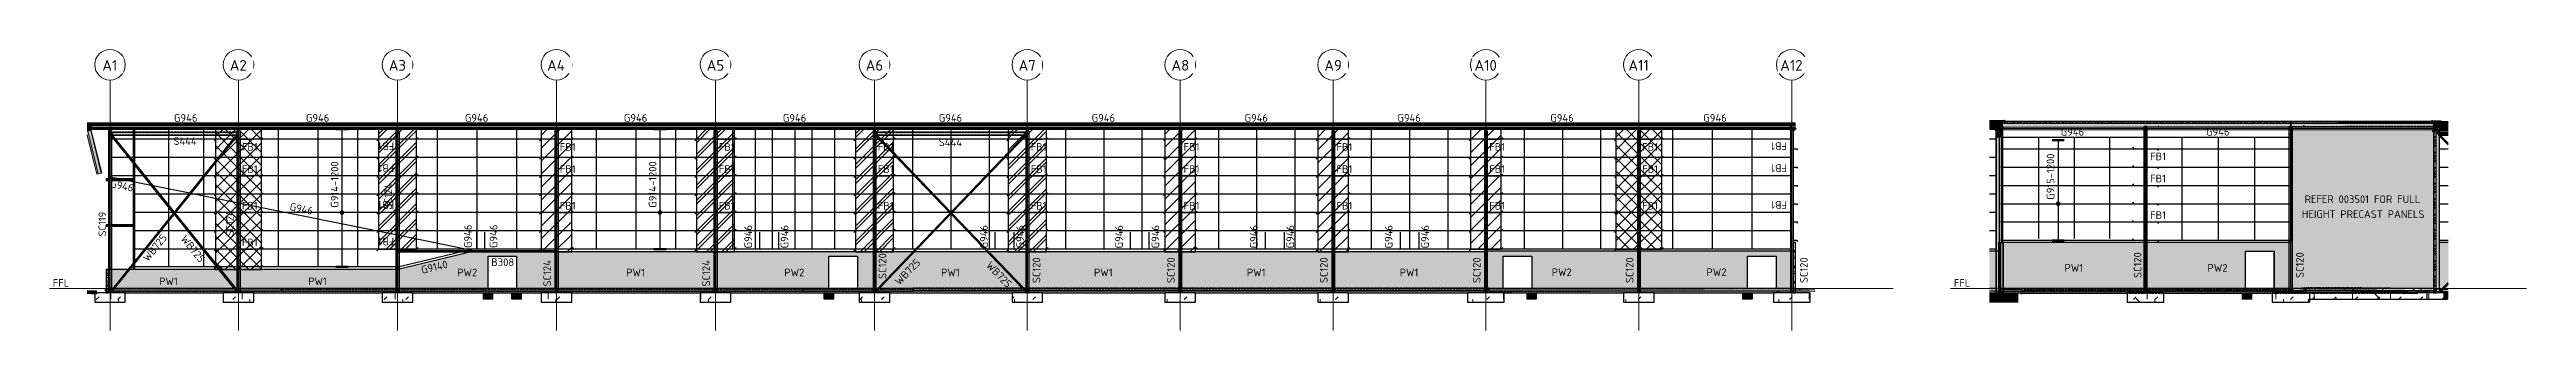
# Model space of a CAD drawing. Header units: millimetres. Extents: x 632 to 421542, y -3890 to 20851.
# Drawn here: x 21691 to 183714, y 2441 to 20851 of the extents above; entities that cross this region are included whole.
import ezdxf

# ---------------------------------------------------------------- set-up
doc = ezdxf.new("R2010")
doc.units = ezdxf.units.MM
for name, pattern in [('Dash', [7, 5, -2]), ('Hidden', [4, 3, -1]), ('Hidden Double', [7, 5, -2]), ('Hidden Half', [3, 2, -1])]:
    doc.linetypes.add(name, pattern=pattern)
for name, color, linetype, lineweight in [('A-000-T_TEXT', 231, 'Continuous', 13), ('A-010-M_LINE', 90, 'Continuous', 13), ('A-200-A_WALL', 211, 'Continuous', 18), ('A-200-H_WALL', 111, 'Continuous', 13), ('A-200-M_WALL_EXT', 113, 'Continuous', 13), ('A-200-M_WALL_PAT', 111, 'Continuous', 13), ('A-200-MH_WALL', 110, 'Hidden', 13), ('A-230-H-FLOOR', 190, 'Continuous', 13), ('A-230-M_FLOOR', 192, 'Continuous', 13), ('A-230-MH_FLOOR', 190, 'Hidden Double', 13), ('A-270-M_ROOF', 132, 'Continuous', 13), ('S-160-M_FOUND', 171, 'Continuous', 13), ('S-160-MH_FOUND', 171, 'Hidden Half', 13), ('S-280-A_COLUMN', 171, 'Continuous', 18), ('S-280-A_STRUCT_FRAME', 2, 'Continuous', 18), ('S-280-M_COLUMN', 52, 'Continuous', 13), ('S-280-M_STRUCT_FRAME', 12, 'Continuous', 13), ('S-280-MH_COLUMN', 52, 'Hidden Half', 13), ('Z-000-T_TEXT', 131, 'Continuous', 25), ('Z-030-M_GRID', 191, 'Continuous', 13), ('Z-033_T_GRIDREF', 31, 'Continuous', 13), ('Z-060-M_DETAIL', 92, 'Continuous', 25), ('Z-230-A_LEVEL', 51, 'Continuous', 13), ('Z-230_A_LEVEL', 51, 'Continuous', 18)]:
    doc.layers.add(name, color=color, linetype=linetype, lineweight=lineweight)
doc.styles.add('ISOCPEUR_1', font='isocpeur.ttf', dxfattribs={"height": 700})
doc.styles.add('ISOCPEUR_2', font='isocpeur.ttf', dxfattribs={"height": 500})
pattern_1 = [(45, (80202.5, 0), (-1414.214, 0), [750, -3000]), (45, (81202.5, 1000), (-1414.214, 0), [750, -3000]), (45, (82202.5, -300), (-1414.214, 0), [250, -2000]), (90, (82202.53, 500), (-500, 500), [500, -2000]), (315, (82202.5, 1000), (0, 2828.43), [500, -3000]), (0, (81202.5, 1000), (2000, 2000), [300, -1000]), (0, (78702.5, 2000), (2000, 2000), [300, -2000])]
pattern_2 = [(45, (-968699.5, 0), (-1414.214, 0), [750, -3000]), (45, (-967699.5, 1000), (-1414.214, 0), [750, -3000]), (45, (-966699.5, -300), (-1414.214, 0), [250, -2000]), (90, (-966699.46, 500), (-500, 500), [500, -2000]), (315, (-966699.5, 1000), (0, 2828.43), [500, -3000]), (0, (-967699.5, 1000), (2000, 2000), [300, -1000]), (0, (-970199.5, 2000), (2000, 2000), [300, -2000])]
pattern_3 = [(45, (80202.5, 0), (-424.264, 424.264), []), (135, (80202.5, 0), (-424.264, -424.264), [])]
pattern_4 = [(45, (80202.5, 0), (-502.894, 502.894), []), (45, (80202.5, 762), (-502.894, 502.894), [])]
pattern_5 = [(45, (80202.5, 0), (-424.264, 424.264), [])]
pattern_6 = [(45, (164324.5, 0), (-1414.214, 0), [750, -3000]), (45, (165324.5, 1000), (-1414.214, 0), [750, -3000]), (45, (166324.5, -300), (-1414.214, 0), [250, -2000]), (90, (166324.5, 500), (-500, 500), [500, -2000]), (315, (166324.5, 1000), (0, 2828.43), [500, -3000]), (0, (165324.5, 1000), (2000, 2000), [300, -1000]), (0, (162824.5, 2000), (2000, 2000), [300, -2000])]

msp = doc.modelspace()

# ---------------------------------------------------------------- texts
at = {"layer": 'A-000-T_TEXT', "color": 7, "lineweight": 18, "char_height": 500, "attachment_point": 1, "style": 'ISOCPEUR_2'}
for s, insert, width in [('HEIGHT PRECAST PANELS', (169016, 10314), 9459.91), ('REFER 003501 FOR FULL ', (169202, 11293), 9379.74)]:
    msp.add_mtext(s, dxfattribs=dict(at, insert=insert, width=width))
at = {"layer": 'A-200-A_WALL', "lineweight": 13, "char_height": 500, "attachment_point": 1, "style": 'ISOCPEUR_2'}
for s, insert, width in [('PW2', (48355, 6493), 1587.34), ('PW1', (59411, 6493), 1459.07), ('PW2', (69755, 6493), 1587.34), ('PW1', (80011, 6493), 1459.07), ('PW1', (90011, 6493), 1459.07), ('PW1', (100011, 6493), 1459.07), ('PW1', (110011, 6493), 1459.07), ('PW2', (119955, 6513), 1587.34), ('PW2', (130075, 6513), 1587.34), ('PW1', (153497, 6793), 1459.07), ('PW2', (162848, 6793), 1587.34), ('PW1', (28861, 5913), 1459.07), ('PW1', (38611, 5913), 1459.07)]:
    msp.add_mtext(s, dxfattribs=dict(at, insert=insert, width=width))
at = {"layer": 'S-280-A_COLUMN', "lineweight": 13, "char_height": 500, "attachment_point": 1, "rotation": 90, "style": 'ISOCPEUR_2'}
for s, insert, width in [('SC124', (43592, 10370), 2132.49), ('SC119', (24891, 8598), 1956.12), ('SC124', (33236, 8598), 2132.49), ('SC124', (53992, 5327), 2132.49), ('SC124', (64392, 5327), 2132.49), ('SC120', (75924, 5820), 2084.39), ('SC120', (85998, 5546), 2084.39), ('SC120', (94798, 5546), 2084.39), ('SC120', (104798, 5546), 2084.39), ('SC120', (114798, 5546), 2084.39), ('SC120', (124798, 5546), 2084.39), ('SC120', (136198, 5546), 2084.39), ('SC120', (158032, 5883), 2084.39), ('SC120', (168640, 5883), 2084.39)]:
    msp.add_mtext(s, dxfattribs=dict(at, insert=insert, width=width))
at = {"layer": 'S-280-A_STRUCT_FRAME', "lineweight": 13, "char_height": 500, "attachment_point": 1, "style": 'ISOCPEUR_2'}
for s, insert, width, rotation in [('G946', (29832, 16618), 1827.85, 359.99996), ('G946', (38460, 16618), 1827.85, 359.99996), ('G946', (48860, 16618), 1827.85, 359.99996), ('G946', (59260, 16618), 1827.85, 359.99996), ('G946', (69660, 16618), 1827.85, 359.99996), ('G946', (79860, 16618), 1827.85, 359.99996), ('G946', (89860, 16618), 1827.85, 359.99996), ('G946', (99860, 16618), 1827.85, 359.99996), ('G946', (109860, 16618), 1827.85, 359.99996), ('G946', (119860, 16618), 1827.85, 359.99996), ('G946', (129867, 16618), 1827.85, 359.99996), ('G914-1200', (40090, 10487), 3735.86, 90), ('G914-1200', (60890, 10487), 3735.86, 90), ('G915-1200', (152331, 11007), 3687.76, 90), ('G946', (25724, 12321), 1827.85, 348.54423), ('G946', (37464, 10814), 1827.85, 348.54423), ('WB725', (27744, 7230), 2453.16, 51.13948), ('WB725', (30625, 8751), 2453.16, 308.84453), ('G946', (48803, 7847), 1827.85, 90), ('G946', (50480, 7847), 1827.85, 90), ('G946', (67142, 7821), 1827.85, 90), ('G946', (69519, 7821), 1827.85, 90), ('G946', (82560, 7821), 1827.85, 90), ('G946', (84937, 7821), 1827.85, 90), ('G946', (91400, 7821), 1827.85, 90), ('G946', (93777, 7821), 1827.85, 90), ('G946', (100220, 7821), 1827.85, 90), ('G946', (102597, 7821), 1827.85, 90), ('G946', (109040, 7821), 1827.85, 90), ('G946', (111417, 7821), 1827.85, 90), ('G9140', (45950, 6636), 2132.49, 13.49573), ('WB725', (76930, 5720), 2453.16, 46.20746), ('WB725', (83273, 7016), 2453.16, 313.79254)]:
    msp.add_mtext(s, dxfattribs=dict(at, insert=insert, width=width, rotation=rotation))
for s, insert, width in [('S444', (29792, 15099), 1924.05), ('S444', (79860, 15019), 1924.05), ('G946', (153249, 15707), 1827.85), ('G946', (162756, 15707), 1827.85), ('B308', (50585, 7166), 1779.75)]:
    msp.add_mtext(s, dxfattribs=dict(at, insert=insert, width=width))
at = {"layer": 'Z-230_A_LEVEL', "lineweight": 13, "char_height": 500, "width": 1298.73, "attachment_point": 1, "style": 'ISOCPEUR_2'}
for insert in [(21905, 5806), (146260, 5806)]:
    msp.add_mtext('FFL', dxfattribs=dict(at, insert=insert))

# ---------------------------------------------------------------- blocks, each defined once
blk = doc.blocks.new('Roof Gutters3 - Roof Gutters-1885272-S6_501-SECTION 1A')
at = {"layer": 'A-270-M_ROOF', "lineweight": 5, "transparency": 33554432}
h = blk.add_hatch(color=253, dxfattribs=at)
h.paths.add_polyline_path([(-1024712, 15582), (-1024712, 15585), (-1024751, 15584), (-1024751, 15582)])
h.paths.add_polyline_path([(-1024480, 16037), (-1024507, 16045), (-1024751, 16041), (-1024751, 16038), (-1024507, 16042), (-1024490, 16037)])
for color, points in [(253, [(-1024507, 16017), (-1024507, 16042), (-1024751, 16038), (-1024751, 16013)]), (8, [(-1024125, 12680), (-1024025, 12705), (-1024712, 15517), (-1024712, 15956), (-1024751, 15956), (-1024751, 15241), (-1024520, 14297)]), (8, [(-1024507, 15542), (-1024507, 15956), (-1024751, 15956), (-1024751, 15513)]), (253, [(-1024712, 15560), (-1024712, 15582), (-1024751, 15582), (-1024751, 15560)]), (8, [(-1024122, 12681), (-1023826, 12753), (-1024507, 15542), (-1024751, 15513), (-1024751, 15254), (-1024517, 14297)]), (253, [(-1024490, 16012), (-1024490, 16037), (-1024507, 16042), (-1024507, 16017)]), (8, [(-1024507, 15542), (-1024490, 15544), (-1024490, 15956), (-1024507, 15956)]), (8, [(-1023826, 12753), (-1023809, 12757), (-1024490, 15544), (-1024507, 15542), (-1024203, 14297)]), (253, [(-1024490, 16012), (-1024480, 16012), (-1024480, 16037), (-1024490, 16037)]), (8, [(-1023809, 12757), (-1023799, 12760), (-1024480, 15545), (-1024480, 15956), (-1024490, 15956), (-1024490, 15544), (-1024185, 14297)]), (253, [(-913552, 16042), (-913552, 16016), (-913547, 16016), (-913547, 16042)]), (253, [(-913542, 16046), (-913547, 16042), (-913547, 16016), (-913542, 16020)]), (253, [(-913542, 16046), (-913542, 16020), (-913035, 16011), (-913035, 16037)]), (253, [(-913135, 15582), (-913135, 15560), (-913032, 15560), (-913032, 15582)])]:
    blk.add_hatch(color=color, dxfattribs=at).paths.add_polyline_path(points)
h = blk.add_hatch(color=253, dxfattribs=at)
h.paths.add_polyline_path([(-913542, 16049), (-913552, 16042), (-913547, 16042)])
h.paths.add_polyline_path([(-913032, 15582), (-913032, 16040), (-913542, 16049), (-913542, 16046), (-913035, 16037), (-913035, 15585), (-913135, 15585), (-913135, 15582)])
at = {"layer": 'A-270-M_ROOF', "color": 53, "lineweight": 5}
for p, q in [((-1024507, 16045), (-1024751, 16041)), ((-1024751, 16038), (-1024507, 16042)), ((-1024751, 16016), (-1024507, 16020)), ((-1024507, 16017), (-1024751, 16013)), ((-1024712, 15956), (-1024751, 15956)), ((-1024751, 15956), (-1024712, 15956)), ((-1024712, 15956), (-1024751, 15956)), ((-1024712, 15956), (-1024751, 15956)), ((-1024712, 15585), (-1024751, 15585)), ((-1024751, 15582), (-1024712, 15582)), ((-1024751, 15563), (-1024712, 15563)), ((-1024712, 15560), (-1024751, 15560)), ((-1024751, 15513), (-1024712, 15517)), ((-1024712, 15517), (-1024751, 15513)), ((-1024751, 15513), (-1024712, 15517)), ((-1024751, 15254), (-1024122, 12681)), ((-1024751, 15254), (-1024122, 12681)), ((-1024751, 15241), (-1024125, 12680)), ((-1024751, 15241), (-1024125, 12680)), ((-1024712, 15600), (-1024712, 15956)), ((-1024712, 15956), (-1024507, 15956)), ((-1024507, 15956), (-1024712, 15956)), ((-1024712, 15754), (-1024712, 15954)), ((-1024712, 15600), (-1024712, 15754)), ((-1024712, 15517), (-1024712, 15600)), ((-1024712, 15517), (-1024712, 15600)), ((-1024712, 15582), (-1024712, 15585)), ((-1024712, 15563), (-1024712, 15585)), ((-1024712, 15582), (-1024712, 15560)), ((-1024712, 15563), (-1024712, 15560)), ((-1024712, 15517), (-1024507, 15542)), ((-1024507, 15542), (-1024712, 15517)), ((-1024025, 12705), (-1024712, 15517)), ((-1024712, 15517), (-1024025, 12705)), ((-1024480, 16037), (-1024507, 16045)), ((-1024507, 16045), (-1024507, 16037)), ((-1024507, 16042), (-1024490, 16037)), ((-1024507, 16042), (-1024507, 16037)), ((-1024507, 16037), (-1024507, 16020)), ((-1024507, 16037), (-1024507, 16017)), ((-1024507, 16020), (-1024480, 16012)), ((-1024490, 16012), (-1024507, 16017)), ((-1024507, 15956), (-1024490, 15956)), ((-1024480, 15956), (-1024507, 15956)), ((-1024507, 15954), (-1024507, 15904)), ((-1024507, 15954), (-1024507, 15904)), ((-1024507, 15904), (-1024507, 15899)), ((-1024507, 15904), (-1024507, 15899)), ((-1024507, 15899), (-1024507, 15759)), ((-1024507, 15899), (-1024507, 15759)), ((-1024507, 15759), (-1024507, 15754)), ((-1024507, 15759), (-1024507, 15754)), ((-1024507, 15752), (-1024507, 15748)), ((-1024507, 15752), (-1024507, 15748)), ((-1024507, 15748), (-1024507, 15600)), ((-1024507, 15748), (-1024507, 15600)), ((-1024507, 15600), (-1024507, 15542)), ((-1024507, 15600), (-1024507, 15542)), ((-1024507, 15542), (-1024480, 15545)), ((-1024490, 15544), (-1024507, 15542)), ((-1024507, 15542), (-1023826, 12753)), ((-1024507, 15542), (-1023826, 12753)), ((-1024490, 16037), (-1024480, 16037)), ((-1024490, 16037), (-1024490, 16012)), ((-1024480, 16012), (-1024490, 16012)), ((-1024480, 15956), (-1024490, 15956)), ((-1024490, 15954), (-1024490, 15904)), ((-1024490, 15904), (-1024490, 15899)), ((-1024490, 15899), (-1024490, 15759)), ((-1024490, 15759), (-1024490, 15754)), ((-1024490, 15752), (-1024490, 15748)), ((-1024490, 15748), (-1024490, 15600)), ((-1024490, 15600), (-1024490, 15544)), ((-1024490, 15544), (-1023809, 12757)), ((-1024480, 16037), (-1024480, 16012)), ((-1024480, 15904), (-1024480, 15954)), ((-1024480, 15899), (-1024480, 15904)), ((-1024480, 15759), (-1024480, 15899)), ((-1024480, 15754), (-1024480, 15759)), ((-1024480, 15748), (-1024480, 15752)), ((-1024480, 15600), (-1024480, 15748)), ((-1024480, 15545), (-1024480, 15600)), ((-1024480, 15545), (-1023799, 12760)), ((-913542, 16049), (-913552, 16042)), ((-913552, 16042), (-913547, 16042)), ((-913552, 16037), (-913552, 16042)), ((-913552, 16016), (-913552, 16037)), ((-913552, 16016), (-913542, 16023)), ((-913547, 16016), (-913552, 16016)), ((-913547, 16042), (-913542, 16046)), ((-913547, 16037), (-913547, 16042)), ((-913547, 16016), (-913547, 16037)), ((-913542, 16020), (-913547, 16016)), ((-913032, 16040), (-913542, 16049)), ((-913542, 16045), (-913542, 16049)), ((-913542, 16046), (-913035, 16037)), ((-913542, 16037), (-913542, 16046)), ((-913542, 16037), (-913542, 16045)), ((-913542, 16020), (-913542, 16037)), ((-913542, 16023), (-913542, 16037)), ((-913542, 16023), (-913035, 16014)), ((-913035, 16011), (-913542, 16020)), ((-913135, 15585), (-913135, 15582)), ((-913035, 15585), (-913135, 15585)), ((-913135, 15585), (-913135, 15563)), ((-913135, 15582), (-913032, 15582)), ((-913135, 15560), (-913135, 15582)), ((-913135, 15563), (-913035, 15563)), ((-913135, 15560), (-913135, 15563)), ((-913032, 15560), (-913135, 15560)), ((-913035, 16037), (-913035, 15585)), ((-913035, 16011), (-913035, 16037)), ((-913035, 16014), (-913032, 16014)), ((-913035, 15996), (-913035, 16011)), ((-913035, 15971), (-913035, 15996)), ((-913035, 15603), (-913035, 15971)), ((-913035, 15563), (-913035, 15603)), ((-913035, 15563), (-913035, 15585)), ((-913032, 15582), (-913032, 16040)), ((-913032, 16014), (-913032, 16040)), ((-913032, 16014), (-913032, 15560)), ((-913032, 15560), (-913032, 15582)), ((-1024025, 12705), (-1024125, 12680)), ((-1024125, 12680), (-1024122, 12681)), ((-1024122, 12681), (-1024025, 12705)), ((-1024025, 12705), (-1024122, 12681)), ((-1024122, 12681), (-1024025, 12705)), ((-1024025, 12705), (-1023826, 12753)), ((-1023826, 12753), (-1024025, 12705)), ((-1023826, 12753), (-1023799, 12760)), ((-1023809, 12757), (-1023826, 12753)), ((-1023799, 12760), (-1023809, 12757))]:
    blk.add_line(p, q, dxfattribs=at)
blk = doc.blocks.new('25021-APA-ZZ-ZZ-M3-AR-000001_V3_rvt-1-S6_501-SECTION 1A')
at = {"layer": 'A-270-M_ROOF', "transparency": 33554432}
for points in [[(-913035, 15996), (-913035, 16037), (-1024751, 16037), (-1024751, 15996), (-918805, 15996)], [(-913356, 15998), (-913356, 15958), (-913251, 15957), (-913251, 15997)]]:
    blk.add_hatch(color=9, dxfattribs=at).paths.add_polyline_path(points)
at = {"layer": 'A-270-M_ROOF', "lineweight": 5, "transparency": 33554432}
for color, points in [(9, [(-918805, 15971), (-913035, 15971), (-913035, 15996), (-1024751, 15996), (-1024751, 15971), (-925868, 15971)]), (254, [(-913035, 15625), (-913035, 15876), (-1024751, 15876), (-1024751, 15625), (-1021751, 15625), (-1021751, 15648), (-1021661, 15648), (-1021661, 15625), (-918805, 15625)]), (253, [(-913035, 15754), (-913035, 15954), (-1024720, 15954), (-1024720, 15754), (-918805, 15754)]), (253, [(-918805, 15759), (-913035, 15759), (-913035, 15904), (-1024720, 15904), (-1024720, 15759), (-925868, 15759)]), (253, [(-918805, 15766), (-913035, 15766), (-913035, 15899), (-1024720, 15899), (-1024720, 15766), (-925868, 15766)]), (253, [(-913035, 15752), (-913035, 15766), (-1024720, 15766), (-1024720, 15752), (-918805, 15752)]), (253, [(-913035, 15748), (-913035, 15752), (-1024720, 15752), (-1024720, 15748), (-918805, 15748)]), (9, [(-913251, 15957), (-913356, 15958), (-913356, 15911), (-913251, 15911)]), (254, [(-913356, 15838), (-913356, 15587), (-913251, 15586), (-913251, 15837)]), (254, [(-913251, 15586), (-913356, 15587), (-913356, 15540), (-913251, 15540)])]:
    blk.add_hatch(color=color, dxfattribs=at).paths.add_polyline_path(points)
at = {"layer": 'A-270-M_ROOF', "lineweight": 5}
h = blk.add_hatch(dxfattribs=at)
h.set_pattern_fill('FP_5', angle=45, style=0, pattern_type=2)
h.set_pattern_definition([(45, (-968699.46, -5e-07), (-212.132, 212.132), []), (135, (-968699.46, -5e-07), (-212.132, -212.132), [])])
h.paths.add_polyline_path([(-913035, 15876), (-913035, 15996), (-1024751, 15996), (-1024751, 15876), (-918805, 15876)])
at = {"layer": 'A-270-M_ROOF', "lineweight": 5, "transparency": 33554432}
h = blk.add_hatch(color=254, dxfattribs=at)
h.paths.add_polyline_path([(-913035, 15600), (-913035, 15625), (-1021661, 15625), (-1021661, 15600), (-918805, 15600)])
h.paths.add_polyline_path([(-1024751, 15600), (-1021751, 15600), (-1021751, 15625), (-1024751, 15625)])
at = {"layer": 'A-270-M_ROOF', "lineweight": 5}
h = blk.add_hatch(dxfattribs=at)
h.set_pattern_fill('FP_6', angle=45, style=0, pattern_type=2)
h.set_pattern_definition([(44.5626, (-968699.46, -3e-07), (-210.5064, 213.7453), []), (134.563, (-968699.46, -3e-07), (-213.7438, -210.508), [])])
h.paths.add_polyline_path([(-913356, 15958), (-913356, 15838), (-913251, 15837), (-913251, 15957)])
at = {"layer": 'A-270-M_ROOF', "color": 53, "lineweight": 5}
for p, q in [((-913035, 16037), (-1024751, 16037)), ((-913035, 16011), (-1024751, 16011)), ((-913035, 15996), (-1024751, 15996)), ((-1024751, 15996), (-913035, 15996)), ((-913356, 15971), (-1024751, 15971)), ((-1024751, 15971), (-913356, 15971)), ((-1024751, 15876), (-913035, 15876)), ((-1024751, 15625), (-913035, 15625)), ((-1024751, 15600), (-1024712, 15600)), ((-1024720, 15754), (-1024720, 15954)), ((-1024720, 15954), (-1024720, 15759)), ((-1024720, 15954), (-1024712, 15954)), ((-1024720, 15954), (-1024712, 15954)), ((-1024720, 15759), (-1024720, 15904)), ((-1024720, 15904), (-1024720, 15899)), ((-1024712, 15904), (-1024720, 15904)), ((-1024720, 15904), (-1024712, 15904)), ((-1024720, 15766), (-1024720, 15899)), ((-1024720, 15899), (-1024720, 15759)), ((-1024720, 15899), (-1024720, 15763)), ((-1024720, 15899), (-1024712, 15899)), ((-1024720, 15899), (-1024712, 15899)), ((-1024720, 15759), (-1024720, 15766)), ((-1024720, 15766), (-1024712, 15766)), ((-1024720, 15763), (-1024720, 15759)), ((-1024712, 15763), (-1024720, 15763)), ((-1024720, 15759), (-1024720, 15754)), ((-1024720, 15754), (-1024720, 15759)), ((-1024720, 15759), (-1024720, 15754)), ((-1024712, 15759), (-1024720, 15759)), ((-1024712, 15759), (-1024720, 15759)), ((-1024720, 15754), (-1024712, 15754)), ((-1024720, 15754), (-1024712, 15754)), ((-1024720, 15752), (-1024720, 15748)), ((-1024720, 15748), (-1024720, 15752)), ((-1024720, 15752), (-1024712, 15752)), ((-1024712, 15748), (-1024720, 15748)), ((-1024712, 15954), (-913356, 15954)), ((-1024712, 15954), (-913356, 15954)), ((-913356, 15904), (-1024712, 15904)), ((-1024712, 15904), (-913356, 15904)), ((-1024712, 15899), (-913356, 15899)), ((-1024712, 15899), (-913356, 15899)), ((-1024712, 15766), (-913356, 15766)), ((-913356, 15763), (-1024712, 15763)), ((-913356, 15759), (-1024712, 15759)), ((-913356, 15759), (-1024712, 15759)), ((-1024712, 15754), (-913356, 15754)), ((-1024712, 15754), (-913356, 15754)), ((-1024712, 15752), (-913356, 15752)), ((-913356, 15748), (-1024712, 15748)), ((-1024712, 15600), (-913356, 15600)), ((-913251, 15997), (-913356, 15998)), ((-913356, 15998), (-913356, 15958)), ((-913356, 15973), (-913356, 15996)), ((-913251, 15971), (-913356, 15971)), ((-913356, 15971), (-913251, 15971)), ((-913356, 15958), (-913356, 15971)), ((-913356, 15958), (-913356, 15587)), ((-913251, 15957), (-913356, 15958)), ((-913356, 15958), (-913251, 15957)), ((-913356, 15954), (-913356, 15958)), ((-913356, 15954), (-913251, 15954)), ((-913356, 15954), (-913251, 15954)), ((-913356, 15911), (-913356, 15952)), ((-913251, 15952), (-913356, 15952)), ((-913356, 15754), (-913356, 15911)), ((-913251, 15904), (-913356, 15904)), ((-913356, 15904), (-913251, 15904)), ((-913356, 15899), (-913251, 15899)), ((-913356, 15899), (-913251, 15899)), ((-913356, 15838), (-913251, 15837)), ((-913356, 15766), (-913251, 15766)), ((-913251, 15763), (-913356, 15763)), ((-913251, 15759), (-913356, 15759)), ((-913251, 15759), (-913356, 15759)), ((-913356, 15600), (-913356, 15754)), ((-913356, 15754), (-913251, 15754)), ((-913356, 15754), (-913251, 15754)), ((-913356, 15752), (-913251, 15752)), ((-913251, 15748), (-913356, 15748)), ((-913356, 15600), (-913251, 15600)), ((-913356, 15540), (-913356, 15600)), ((-913356, 15587), (-913251, 15586)), ((-913356, 15587), (-913356, 15540)), ((-913356, 15540), (-913251, 15540)), ((-913251, 15957), (-913251, 15997)), ((-913251, 15996), (-913251, 15972)), ((-913035, 15971), (-913251, 15971)), ((-913251, 15971), (-913035, 15971)), ((-913251, 15971), (-913251, 15957)), ((-913251, 15586), (-913251, 15957)), ((-913251, 15957), (-913251, 15954)), ((-913251, 15954), (-913035, 15954)), ((-913251, 15954), (-913035, 15954)), ((-913251, 15952), (-913251, 15911)), ((-913251, 15911), (-913251, 15754)), ((-913035, 15904), (-913251, 15904)), ((-913251, 15904), (-913035, 15904)), ((-913251, 15899), (-913035, 15899)), ((-913251, 15899), (-913035, 15899)), ((-913251, 15766), (-913035, 15766)), ((-913035, 15763), (-913251, 15763)), ((-913035, 15759), (-913251, 15759)), ((-913035, 15759), (-913251, 15759)), ((-913251, 15754), (-913251, 15600)), ((-913251, 15754), (-913035, 15754)), ((-913251, 15754), (-913035, 15754)), ((-913251, 15752), (-913035, 15752)), ((-913035, 15748), (-913251, 15748)), ((-913251, 15600), (-913035, 15600)), ((-913251, 15600), (-913251, 15540)), ((-913251, 15540), (-913251, 15586)), ((-913035, 15996), (-913035, 16037)), ((-913035, 16037), (-913035, 16011)), ((-913035, 16011), (-913035, 15996)), ((-913035, 15625), (-913035, 15996)), ((-913035, 15996), (-913035, 15971)), ((-913035, 15971), (-913035, 15996)), ((-913035, 15996), (-913035, 15971)), ((-913035, 15971), (-913035, 15600)), ((-913035, 15759), (-913035, 15954)), ((-913035, 15954), (-913035, 15754)), ((-913035, 15899), (-913035, 15904)), ((-913035, 15904), (-913035, 15759)), ((-913035, 15763), (-913035, 15899)), ((-913035, 15759), (-913035, 15899)), ((-913035, 15899), (-913035, 15766)), ((-913035, 15766), (-913035, 15759)), ((-913035, 15759), (-913035, 15763)), ((-913035, 15754), (-913035, 15759)), ((-913035, 15759), (-913035, 15754)), ((-913035, 15754), (-913035, 15759)), ((-913035, 15752), (-913035, 15748)), ((-913035, 15748), (-913035, 15752)), ((-913035, 15600), (-913035, 15625))]:
    blk.add_line(p, q, dxfattribs=at)
blk.add_blockref('Roof Gutters3 - Roof Gutters-1885272-S6_501-SECTION 1A', (0, 0), dxfattribs=at)
blk = doc.blocks.new('NRP_Column-Steel-UB - SC119 - 410UB53_7-4109970-S6_501-SECTION 1A')
at = {"layer": 'S-280-M_COLUMN', "linetype": 'Hidden Half', "lineweight": 25}
for p, q in [((-1023259, 15532), (-1023259, 4900)), ((-1023251, 4900), (-1023251, 15532))]:
    blk.add_line(p, q, dxfattribs=at)
blk = doc.blocks.new('NRP_Column-Steel-UB - SC124 - 530UB82_0-4109968-S6_501-SECTION 1A')
at = {"layer": 'S-280-M_COLUMN', "linetype": 'Hidden Half', "lineweight": 25}
for p, q in [((-1014856, 15532), (-1014856, 4900)), ((-1014846, 4900), (-1014846, 15532))]:
    blk.add_line(p, q, dxfattribs=at)
blk = doc.blocks.new('NRP_Column-Steel-UB - SC120 - 410UB59_7-4110039-S6_501-SECTION 1A')
at = {"layer": 'S-280-M_COLUMN', "linetype": 'Hidden Half', "lineweight": 25}
for p, q in [((-973255, 15532), (-973255, 4900)), ((-973247, 4900), (-973247, 15532))]:
    blk.add_line(p, q, dxfattribs=at)
blk = doc.blocks.new('NRP_Framing-Steel-SHS - S444 - 200x200x6_0SHS-3929334-S6_501-SECTION 1A')
at = {"layer": 'S-280-M_STRUCT_FRAME', "linetype": 'Dash', "lineweight": 25}
for p, q in [((-1014956, 15425), (-1023166, 15425)), ((-1014956, 15237), (-1023166, 15237))]:
    blk.add_line(p, q, dxfattribs=at)
blk = doc.blocks.new('NRP_Framing-Steel-SHS - S444 - 200x200x6_0SHS-3929814-S6_501-SECTION 1A')
at = {"layer": 'S-280-M_STRUCT_FRAME', "linetype": 'Dash', "lineweight": 25}
for p, q in [((-963340, 15425), (-973161, 15425)), ((-963340, 15237), (-973161, 15237))]:
    blk.add_line(p, q, dxfattribs=at)
blk = doc.blocks.new('NRP_Framing-Steel-EA - RB725 - 75x75x8EA-3939827-S6_501-SECTION 1A')
at = {"layer": 'S-280-M_STRUCT_FRAME', "linetype": 'Dash', "lineweight": 25}
blk.add_hatch(color=256, dxfattribs=at).paths.add_polyline_path([(-1015019, 15418), (-1015022, 15418), (-1015021, 15404)])
at = {"layer": 'S-280-M_STRUCT_FRAME', "lineweight": 25}
for p, q in [((-1015019, 15418), (-1015022, 15418)), ((-1015022, 15418), (-1015021, 15404)), ((-1015021, 15404), (-1015019, 15418))]:
    blk.add_line(p, q, dxfattribs=at)
blk = doc.blocks.new('NRP_Framing-Steel-EA - RB725 - 75x75x8EA-3939754-S6_501-SECTION 1A')
at = {"layer": 'S-280-M_STRUCT_FRAME', "linetype": 'Dash', "lineweight": 25}
for points in [[(-1023096, 15268), (-1023090, 15343), (-1023115, 15343), (-1023115, 15335), (-1023101, 15335), (-1023106, 15268)], [(-1023107, 15268), (-1023106, 15268), (-1023101, 15335), (-1023107, 15334)]]:
    blk.add_hatch(color=256, dxfattribs=at).paths.add_polyline_path(points)
at = {"layer": 'S-280-M_STRUCT_FRAME', "lineweight": 25}
for p, q in [((-1023115, 15343), (-1023115, 15335)), ((-1023090, 15343), (-1023115, 15343)), ((-1023115, 15335), (-1023101, 15335)), ((-1023107, 15334), (-1023115, 15335)), ((-1023107, 15334), (-1023101, 15335)), ((-1023107, 15268), (-1023107, 15334)), ((-1023101, 15267), (-1023107, 15268)), ((-1023107, 15268), (-1023106, 15268)), ((-1023101, 15335), (-1023106, 15268)), ((-1023106, 15268), (-1023096, 15268)), ((-1023101, 15267), (-1023096, 15268)), ((-1023096, 15268), (-1023090, 15343))]:
    blk.add_line(p, q, dxfattribs=at)
blk = doc.blocks.new('NRP_Framing-Steel-EA - RB725 - 75x75x8EA-3941316-S6_501-SECTION 1A')
at = {"layer": 'S-280-M_STRUCT_FRAME', "linetype": 'Dash', "lineweight": 25}
for points in [[(-963442, 15343), (-963363, 15343), (-963363, 15351), (-963432, 15351), (-963438, 15418), (-963449, 15418)], [(-963363, 15343), (-963442, 15343), (-963402, 15340)], [(-963432, 15351), (-963396, 15351), (-963396, 15415), (-963438, 15418)]]:
    blk.add_hatch(color=256, dxfattribs=at).paths.add_polyline_path(points)
at = {"layer": 'S-280-M_STRUCT_FRAME', "lineweight": 25}
for p, q in [((-963438, 15418), (-963449, 15418)), ((-963449, 15418), (-963442, 15343)), ((-963442, 15343), (-963363, 15343)), ((-963442, 15343), (-963402, 15340)), ((-963432, 15351), (-963438, 15418)), ((-963396, 15415), (-963438, 15418)), ((-963363, 15351), (-963432, 15351)), ((-963363, 15343), (-963402, 15340)), ((-963396, 15415), (-963396, 15351)), ((-963363, 15343), (-963363, 15351))]:
    blk.add_line(p, q, dxfattribs=at)
blk = doc.blocks.new('NRP_Framing-Steel-EA - RB725 - 75x75x8EA-V10-S6_501-SECTION 1A')
at = {"layer": 'S-280-M_STRUCT_FRAME', "linetype": 'Dash', "lineweight": 25}
for points in [[(-973067, 15268), (-973060, 15343), (-973139, 15343), (-973138, 15335), (-973072, 15335), (-973078, 15268)], [(-973106, 15332), (-973078, 15335), (-973138, 15335)], [(-973106, 15265), (-973078, 15268), (-973072, 15335), (-973106, 15332)], [(-973106, 15265), (-973101, 15265), (-973067, 15268), (-973078, 15268)]]:
    blk.add_hatch(color=256, dxfattribs=at).paths.add_polyline_path(points)
at = {"layer": 'S-280-M_STRUCT_FRAME', "lineweight": 25}
for p, q in [((-973139, 15343), (-973138, 15335)), ((-973060, 15343), (-973139, 15343)), ((-973138, 15335), (-973072, 15335)), ((-973106, 15332), (-973138, 15335)), ((-973106, 15332), (-973072, 15335)), ((-973106, 15265), (-973106, 15332)), ((-973106, 15265), (-973078, 15268)), ((-973101, 15265), (-973106, 15265)), ((-973101, 15265), (-973067, 15268)), ((-973072, 15335), (-973078, 15268)), ((-973078, 15268), (-973067, 15268)), ((-973067, 15268), (-973060, 15343))]:
    blk.add_line(p, q, dxfattribs=at)
blk = doc.blocks.new('NRP_Framing-Steel-Purlin C - P946 - EC250-24-4111189-S6_501-SECTION 1A')
at = {"layer": 'S-280-M_STRUCT_FRAME', "color": 1, "lineweight": 25}
blk.add_line((-1024603, 15626), (-1024603, 15679), dxfattribs=at)
blk.add_line((-1024603, 15626), (-1024603, 15679), dxfattribs=at)
blk = doc.blocks.new('NRP_Framing-Steel-Purlin C - P946 - EC250-24-4111187-S6_501-SECTION 1A')
at = {"layer": 'S-280-M_STRUCT_FRAME', "color": 1, "lineweight": 25}
blk.add_line((-912951, 15626), (-912951, 15679), dxfattribs=at)
blk.add_line((-912951, 15626), (-912951, 15679), dxfattribs=at)
blk = doc.blocks.new('NRP_Framing-Steel-Purlin Z - G915 - EZ250-19-4108674-S6_501-SECTION 1A')
at = {"layer": 'S-280-M_STRUCT_FRAME', "color": 92, "lineweight": 25}
for p, q in [((-913152, 8426), (-913152, 8350)), ((-913131, 8426), (-913152, 8426)), ((-913152, 8426), (-913152, 8350)), ((-913131, 8426), (-913152, 8426)), ((-913152, 8350), (-912902, 8350)), ((-913152, 8350), (-912902, 8350)), ((-912902, 8279), (-912923, 8279)), ((-912902, 8279), (-912923, 8279)), ((-912902, 8350), (-912902, 8279)), ((-912902, 8350), (-912902, 8279))]:
    blk.add_line(p, q, dxfattribs=at)
blk = doc.blocks.new('NRP_Framing-Steel-Purlin C - P946 - EC250-24-4032700-S6_501-SECTION 1A')
at = {"layer": 'S-280-M_STRUCT_FRAME', "color": 1, "lineweight": 25}
blk.add_line((-913017, 15655), (-1024537, 15655), dxfattribs=at)
blk.add_line((-913017, 15655), (-1024537, 15655), dxfattribs=at)
blk = doc.blocks.new('NRP_Framing-Steel-Purlin C - G946 - EC250-24-4111447-S6_501-SECTION 1A')
at = {"layer": 'S-280-M_STRUCT_FRAME', "color": 1, "lineweight": 25}
blk.add_line((-1004464, 15626), (-1014838, 15626), dxfattribs=at)
blk.add_line((-1004464, 15626), (-1014838, 15626), dxfattribs=at)
blk = doc.blocks.new('NRP_Framing-Steel-Purlin C - G946 - EC250-24-4111441-S6_501-SECTION 1A')
at = {"layer": 'S-280-M_STRUCT_FRAME', "color": 1, "lineweight": 25}
blk.add_line((-963264, 15626), (-973238, 15626), dxfattribs=at)
blk.add_line((-963264, 15626), (-973238, 15626), dxfattribs=at)
blk = doc.blocks.new('NRP_Framing-Steel-Purlin C - G946 - EC250-24-4111439-S6_501-SECTION 1A')
at = {"layer": 'S-280-M_STRUCT_FRAME', "color": 1, "lineweight": 25}
blk.add_line((-913251, 15626), (-923238, 15626), dxfattribs=at)
blk.add_line((-913251, 15626), (-923238, 15626), dxfattribs=at)
blk = doc.blocks.new('NRP_Framing-Steel-Purlin C - G946 - EC250-24-4133665-S6_501-SECTION 1A')
at = {"layer": 'S-280-M_STRUCT_FRAME', "color": 1, "lineweight": 25}
blk.add_line((-998751, 8892), (-998751, 7769), dxfattribs=at)
blk.add_line((-998751, 8892), (-998751, 7769), dxfattribs=at)
blk = doc.blocks.new('NRP_Framing-Steel-Purlin C - G946 - EC250-24-4133664-S6_501-SECTION 1A')
at = {"layer": 'S-280-M_STRUCT_FRAME', "color": 1, "lineweight": 25}
blk.add_line((-999289, 8892), (-999289, 7769), dxfattribs=at)
blk.add_line((-999289, 8892), (-999289, 7769), dxfattribs=at)
blk = doc.blocks.new('NRP_Framing-Steel-SHS - WH433 - 100x100x5_0SHS-4157513-S6_501-SECTION 1A')
at = {"layer": 'S-280-M_STRUCT_FRAME', "linetype": 'Dash', "lineweight": 25}
h = blk.add_hatch(color=256, dxfattribs=at)
h.paths.add_polyline_path([(-1023501, 12274), (-1023401, 12274), (-1023401, 12374), (-1023501, 12374)])
h.paths.add_polyline_path([(-1023496, 12279), (-1023496, 12369), (-1023406, 12369), (-1023406, 12279)])
at = {"layer": 'S-280-M_STRUCT_FRAME', "lineweight": 25}
for p, q in [((-1023501, 12374), (-1023501, 12274)), ((-1023401, 12374), (-1023501, 12374)), ((-1023501, 12274), (-1023401, 12274)), ((-1023496, 12279), (-1023496, 12369)), ((-1023496, 12369), (-1023406, 12369)), ((-1023406, 12279), (-1023496, 12279)), ((-1023406, 12369), (-1023406, 12279)), ((-1023401, 12274), (-1023401, 12374))]:
    blk.add_line(p, q, dxfattribs=at)
blk = doc.blocks.new('NRP_Foundation-Pad Footing Fibre _v2_ - PF2 -2400 x 2000 x 600d-3893007-S6_501-SECTION 1A')
at = {"layer": 'S-160-M_FOUND'}
h = blk.add_hatch(dxfattribs=at)
h.set_pattern_fill('FP_9', color=256, style=0, pattern_type=2)
h.set_pattern_definition(pattern_2)
h.paths.add_polyline_path([(-974251, 4900), (-974251, 4300), (-972251, 4300), (-972251, 4900)])
at = {"layer": 'S-160-M_FOUND', "lineweight": 25}
for p, q in [((-972251, 4900), (-974251, 4900)), ((-974251, 4900), (-974251, 4300)), ((-972251, 4300), (-972251, 4900)), ((-974251, 4300), (-972251, 4300))]:
    blk.add_line(p, q, dxfattribs=at)
blk = doc.blocks.new('NRP_Foundation-Pad Footing Fibre _v2_ - PF2 -2400 x 2000 x 600d-V1-S6_501-SECTION 1A')
at = {"layer": 'S-160-M_FOUND'}
h = blk.add_hatch(dxfattribs=at)
h.set_pattern_fill('FP_9', color=256, style=0, pattern_type=2)
h.set_pattern_definition(pattern_2)
h.paths.add_polyline_path([(-964251, 4900), (-964251, 4300), (-962251, 4300), (-962251, 4900)])
at = {"layer": 'S-160-M_FOUND', "lineweight": 25}
for p, q in [((-962251, 4900), (-964251, 4900)), ((-964251, 4900), (-964251, 4300)), ((-962251, 4300), (-962251, 4900)), ((-964251, 4300), (-962251, 4300))]:
    blk.add_line(p, q, dxfattribs=at)
blk = doc.blocks.new('NRP_Foundation-Pad Footing Fibre _v2_ - PF2 -2400 x 2000 x 600d-V2-S6_501-SECTION 1A')
at = {"layer": 'S-160-M_FOUND'}
h = blk.add_hatch(dxfattribs=at)
h.set_pattern_fill('FP_9', color=256, style=0, pattern_type=2)
h.set_pattern_definition(pattern_2)
h.paths.add_polyline_path([(-952251, 4300), (-952251, 4900), (-954251, 4900), (-954251, 4300), (-954120, 4300)])
at = {"layer": 'S-160-M_FOUND', "lineweight": 25}
for p, q in [((-952251, 4900), (-954251, 4900)), ((-954251, 4900), (-954251, 4300)), ((-952251, 4300), (-952251, 4900)), ((-954251, 4300), (-952251, 4300))]:
    blk.add_line(p, q, dxfattribs=at)
blk = doc.blocks.new('NRP_Foundation-Pad Footing Fibre _v2_ - PF2 -2400 x 2000 x 600d-V3-S6_501-SECTION 1A')
at = {"layer": 'S-160-M_FOUND'}
h = blk.add_hatch(dxfattribs=at)
h.set_pattern_fill('FP_9', color=256, style=0, pattern_type=2)
h.set_pattern_definition(pattern_2)
h.paths.add_polyline_path([(-944251, 4900), (-944251, 4300), (-942251, 4300), (-942251, 4900)])
at = {"layer": 'S-160-M_FOUND', "lineweight": 25}
for p, q in [((-942251, 4900), (-944251, 4900)), ((-944251, 4900), (-944251, 4300)), ((-942251, 4300), (-942251, 4900)), ((-944251, 4300), (-942251, 4300))]:
    blk.add_line(p, q, dxfattribs=at)
blk = doc.blocks.new('NRP_Foundation-Pad Footing Fibre _v2_ - PF1 - 3000 x 2400 x 600d-2371040-S6_501-SECTION 1A')
at = {"layer": 'S-160-M_FOUND'}
h = blk.add_hatch(dxfattribs=at)
h.set_pattern_fill('FP_9', color=256, style=0, pattern_type=2)
h.set_pattern_definition(pattern_2)
h.paths.add_polyline_path([(-934451.06132, 4900), (-934451.06132, 4300), (-932051.06132, 4300), (-932051.06132, 4900)])
at = {"layer": 'S-160-M_FOUND', "lineweight": 25}
for p, q in [((-932051.06132, 4900), (-934451.06132, 4900)), ((-934451.06132, 4900), (-934451.06132, 4300)), ((-932051.06132, 4300), (-932051.06132, 4900)), ((-934451.06132, 4300), (-932051.06132, 4300))]:
    blk.add_line(p, q, dxfattribs=at)
blk = doc.blocks.new('NRP_Foundation-Pad Footing Fibre _v2_ - PF2 -2400 x 2000 x 600d-V4-S6_501-SECTION 1A')
at = {"layer": 'S-160-M_FOUND'}
h = blk.add_hatch(dxfattribs=at)
h.set_pattern_fill('FP_9', color=256, style=0, pattern_type=2)
h.set_pattern_definition(pattern_2)
h.paths.add_polyline_path([(-924251, 4300), (-922251, 4300), (-922251, 4900), (-924251, 4900)])
at = {"layer": 'S-160-M_FOUND', "lineweight": 25}
for p, q in [((-922251, 4900), (-924251, 4900)), ((-924251, 4900), (-924251, 4300)), ((-922251, 4300), (-922251, 4900)), ((-924251, 4300), (-922251, 4300))]:
    blk.add_line(p, q, dxfattribs=at)
blk = doc.blocks.new('NRP_Foundation-Pad Footing Fibre _v2_ - PF1 - 3000 x 2400 x 600d-V5-S6_501-SECTION 1A')
at = {"layer": 'S-160-M_FOUND'}
h = blk.add_hatch(dxfattribs=at)
h.set_pattern_fill('FP_9', color=256, style=0, pattern_type=2)
h.set_pattern_definition(pattern_2)
h.paths.add_polyline_path([(-914451, 4900), (-914451, 4300), (-912051, 4300), (-912051, 4900)])
at = {"layer": 'S-160-M_FOUND', "lineweight": 25}
for p, q in [((-912051, 4900), (-914451, 4900)), ((-914451, 4900), (-914451, 4300)), ((-912051, 4300), (-912051, 4900)), ((-914451, 4300), (-912051, 4300))]:
    blk.add_line(p, q, dxfattribs=at)
blk = doc.blocks.new('NRP_Foundation-Pad Footing Fibre _v2_ - PF2 -2400 x 2000 x 600d-V6-S6_501-SECTION 1A')
at = {"layer": 'S-160-M_FOUND'}
h = blk.add_hatch(dxfattribs=at)
h.set_pattern_fill('FP_9', color=256, style=0, pattern_type=2)
h.set_pattern_definition(pattern_2)
h.paths.add_polyline_path([(-1015851, 4300), (-1013851, 4300), (-1013851, 4900), (-1015851, 4900)])
at = {"layer": 'S-160-M_FOUND', "lineweight": 25}
for p, q in [((-1013851, 4900), (-1015851, 4900)), ((-1015851, 4900), (-1015851, 4300)), ((-1013851, 4300), (-1013851, 4900)), ((-1015851, 4300), (-1013851, 4300))]:
    blk.add_line(p, q, dxfattribs=at)
blk = doc.blocks.new('NRP_Foundation-Pad Footing Fibre _v2_ - PF2 -2400 x 2000 x 600d-V7-S6_501-SECTION 1A')
at = {"layer": 'S-160-M_FOUND'}
h = blk.add_hatch(dxfattribs=at)
h.set_pattern_fill('FP_9', color=256, style=0, pattern_type=2)
h.set_pattern_definition(pattern_2)
h.paths.add_polyline_path([(-1003451, 4300), (-1003451, 4900), (-1005451, 4900), (-1005451, 4300), (-1003562, 4300)])
at = {"layer": 'S-160-M_FOUND', "lineweight": 25}
for p, q in [((-1003451, 4900), (-1005451, 4900)), ((-1005451, 4900), (-1005451, 4300)), ((-1003451, 4300), (-1003451, 4900)), ((-1005451, 4300), (-1003451, 4300))]:
    blk.add_line(p, q, dxfattribs=at)
blk = doc.blocks.new('NRP_Foundation-Pad Footing Fibre _v2_ - PF2 -2400 x 2000 x 600d-V8-S6_501-SECTION 1A')
at = {"layer": 'S-160-M_FOUND'}
h = blk.add_hatch(dxfattribs=at)
h.set_pattern_fill('FP_9', color=256, style=0, pattern_type=2)
h.set_pattern_definition(pattern_2)
h.paths.add_polyline_path([(-995051, 4900), (-995051, 4300), (-993051, 4300), (-993051, 4900)])
at = {"layer": 'S-160-M_FOUND', "lineweight": 25}
for p, q in [((-993051, 4900), (-995051, 4900)), ((-995051, 4900), (-995051, 4300)), ((-993051, 4300), (-993051, 4900)), ((-995051, 4300), (-993051, 4300))]:
    blk.add_line(p, q, dxfattribs=at)
blk = doc.blocks.new('NRP_Foundation-Pad Footing Fibre _v2_ - PF2 -2400 x 2000 x 600d-V9-S6_501-SECTION 1A')
at = {"layer": 'S-160-M_FOUND'}
h = blk.add_hatch(dxfattribs=at)
h.set_pattern_fill('FP_9', color=256, style=0, pattern_type=2)
h.set_pattern_definition(pattern_2)
h.paths.add_polyline_path([(-984651, 4900), (-984651, 4300), (-982651, 4300), (-982651, 4900)])
at = {"layer": 'S-160-M_FOUND', "lineweight": 25}
for p, q in [((-982651, 4900), (-984651, 4900)), ((-984651, 4900), (-984651, 4300)), ((-982651, 4300), (-982651, 4900)), ((-984651, 4300), (-982651, 4300))]:
    blk.add_line(p, q, dxfattribs=at)
blk = doc.blocks.new('NRP_Framing-Steel-EA - WB725 - 75x75x8EA-3946786-S6_501-SECTION 1A')
at = {"layer": 'S-280-M_STRUCT_FRAME', "linetype": 'Dash', "lineweight": 25}
h = blk.add_hatch(color=256, dxfattribs=at)
h.paths.add_polyline_path([(-1015125, 5200), (-1015029, 5200), (-1019006, 10139), (-1019054, 10080), (-1016489, 6894)])
h.paths.add_polyline_path([(-1019103, 10139), (-1019054, 10199), (-1023106, 15231), (-1023152, 15231), (-1023183, 15206), (-1019470, 10595)])
at = {"layer": 'S-280-M_STRUCT_FRAME', "lineweight": 25}
for p, q in [((-1023183, 15206), (-1023152, 15231)), ((-1019103, 10139), (-1023183, 15206)), ((-1023106, 15231), (-1019054, 10199)), ((-1015125, 5200), (-1019054, 10080)), ((-1019006, 10139), (-1015029, 5200))]:
    blk.add_line(p, q, dxfattribs=at)
at = {"layer": 'S-280-M_STRUCT_FRAME', "linetype": 'Dash', "lineweight": 25}
for p, q in [((-1019097, 10146), (-1023176, 15211)), ((-1023152, 15231), (-1023124, 15253)), ((-1023124, 15253), (-1023106, 15231)), ((-1019054, 10080), (-1019102, 10139)), ((-1019049, 10086), (-1019097, 10146)), ((-1019054, 10199), (-1019006, 10139)), ((-1015115, 5200), (-1019049, 10086)), ((-1015022, 5072), (-1015125, 5200)), ((-1015016, 5077), (-1015114, 5200)), ((-1015028, 5200), (-1014964, 5119)), ((-1014964, 5119), (-1015022, 5072))]:
    blk.add_line(p, q, dxfattribs=at)
blk = doc.blocks.new('NRP_Framing-Steel-EA - WB725 - 75x75x8EA-3946784-S6_501-SECTION 1A')
at = {"layer": 'S-280-M_STRUCT_FRAME', "linetype": 'Dash', "lineweight": 25}
for points in [[(-1023082, 5200), (-1022996, 5200), (-1014945, 15192), (-1014993, 15231), (-1015000, 15231), (-1021718, 6894)], [(-1022996, 5200), (-1022986, 5200), (-1014939, 15187), (-1014945, 15192), (-1021632, 6894)]]:
    blk.add_hatch(color=256, dxfattribs=at).paths.add_polyline_path(points)
at = {"layer": 'S-280-M_STRUCT_FRAME', "lineweight": 25}
for p, q in [((-1015000, 15231), (-1023082, 5200)), ((-1014945, 15192), (-1022996, 5200)), ((-1014939, 15187), (-1022986, 5200)), ((-1014993, 15231), (-1014945, 15192)), ((-1014945, 15192), (-1014939, 15187))]:
    blk.add_line(p, q, dxfattribs=at)
at = {"layer": 'S-280-M_STRUCT_FRAME', "linetype": 'Dash', "lineweight": 25}
for p, q in [((-1022996, 5200), (-1014945, 15192)), ((-1014997, 15234), (-1015000, 15231)), ((-1014997, 15234), (-1014993, 15231)), ((-1023083, 5200), (-1023158, 5107)), ((-1023106, 5065), (-1023158, 5107)), ((-1023106, 5065), (-1022996, 5200)), ((-1022996, 5200), (-1023106, 5065)), ((-1023099, 5059), (-1023106, 5065)), ((-1022986, 5200), (-1023099, 5059))]:
    blk.add_line(p, q, dxfattribs=at)
blk = doc.blocks.new('NRP_Framing-Steel-EA - WB725 - 75x75x8EA-3947071-S6_501-SECTION 1A')
at = {"layer": 'S-280-M_STRUCT_FRAME', "linetype": 'Dash', "lineweight": 25}
h = blk.add_hatch(color=256, dxfattribs=at)
h.paths.add_polyline_path([(-963404, 5028), (-963381, 5050), (-963424, 5050), (-963409, 5034)])
h.paths.add_polyline_path([(-963464, 5200), (-968199, 10139), (-968251, 10085), (-963568, 5200)])
h.paths.add_polyline_path([(-968303, 10139), (-968251, 10193), (-973081, 15231), (-973161, 15231), (-973161, 15239), (-973177, 15223), (-968741, 10595)])
at = {"layer": 'S-280-M_STRUCT_FRAME', "lineweight": 25}
for p, q in [((-973177, 15223), (-973161, 15239)), ((-968303, 10139), (-973177, 15223)), ((-973081, 15231), (-968251, 10193)), ((-963568, 5200), (-968251, 10085)), ((-968199, 10139), (-963464, 5200)), ((-963404, 5028), (-963424, 5050)), ((-963381, 5050), (-963404, 5028))]:
    blk.add_line(p, q, dxfattribs=at)
at = {"layer": 'S-280-M_STRUCT_FRAME', "linetype": 'Dash', "lineweight": 25}
for p, q in [((-968297, 10144), (-973172, 15229)), ((-973161, 15239), (-973123, 15275)), ((-973123, 15275), (-973081, 15231)), ((-968251, 10085), (-968303, 10139)), ((-968246, 10090), (-968297, 10144)), ((-968251, 10193), (-968199, 10139)), ((-963557, 5200), (-968246, 10090)), ((-963424, 5050), (-963568, 5200)), ((-963413, 5050), (-963557, 5200)), ((-963464, 5200), (-963349, 5080)), ((-963398, 5034), (-963413, 5050)), ((-963349, 5080), (-963381, 5050))]:
    blk.add_line(p, q, dxfattribs=at)
blk = doc.blocks.new('NRP_Framing-Steel-EA - WB725 - 75x75x8EA-3947069-S6_501-SECTION 1A')
at = {"layer": 'S-280-M_STRUCT_FRAME', "linetype": 'Dash', "lineweight": 25}
h = blk.add_hatch(color=256, dxfattribs=at)
h.paths.add_polyline_path([(-973105, 5034), (-973089, 5050), (-973122, 5050)])
h.paths.add_polyline_path([(-973038, 5200), (-972945, 5200), (-963357, 15201), (-963388, 15231), (-963421, 15231), (-968247, 10198)])
h = blk.add_hatch(color=256, dxfattribs=at)
h.paths.add_polyline_path([(-973099, 5028), (-973078, 5050), (-973089, 5050), (-973105, 5034)])
h.paths.add_polyline_path([(-972945, 5200), (-972934, 5200), (-963351, 15195), (-963357, 15201), (-968247, 10101)])
at = {"layer": 'S-280-M_STRUCT_FRAME', "lineweight": 25}
for p, q in [((-963421, 15231), (-973038, 5200)), ((-963357, 15201), (-972945, 5200)), ((-963351, 15195), (-972934, 5200)), ((-963388, 15231), (-963357, 15201)), ((-963357, 15201), (-963351, 15195)), ((-973105, 5034), (-973122, 5050)), ((-973089, 5050), (-973105, 5034)), ((-973099, 5028), (-973105, 5034)), ((-973078, 5050), (-973099, 5028))]:
    blk.add_line(p, q, dxfattribs=at)
at = {"layer": 'S-280-M_STRUCT_FRAME', "linetype": 'Dash', "lineweight": 25}
for p, q in [((-972945, 5200), (-963357, 15201)), ((-963405, 15247), (-963421, 15231)), ((-963405, 15247), (-963388, 15231)), ((-973038, 5200), (-973153, 5080)), ((-973122, 5050), (-973153, 5080)), ((-973105, 5034), (-973089, 5050)), ((-973089, 5050), (-972945, 5200)), ((-972945, 5200), (-973089, 5050)), ((-972934, 5200), (-973078, 5050))]:
    blk.add_line(p, q, dxfattribs=at)
blk = doc.blocks.new('NRP_Framing-Steel-Purlin C - G946 - EC250-24-4106029-S6_501-SECTION 1A')
at = {"layer": 'S-280-M_STRUCT_FRAME', "color": 1, "linetype": 'Dash', "lineweight": 25}
for p, q in [((-1023344, 12527), (-1023166, 12491)), ((-1023344, 12527), (-1023166, 12491)), ((-1022588, 12374), (-1022564, 12369)), ((-1022588, 12374), (-1022564, 12369)), ((-1022563, 12369), (-1022120, 12279)), ((-1022563, 12369), (-1022120, 12279)), ((-1022119, 12279), (-1022095, 12274)), ((-1022119, 12279), (-1022095, 12274))]:
    blk.add_line(p, q, dxfattribs=at)
at = {"layer": 'S-280-M_STRUCT_FRAME', "color": 1, "lineweight": 25}
for p, q in [((-1023166, 12491), (-1022588, 12374)), ((-1023166, 12491), (-1022588, 12374)), ((-1022095, 12274), (-1021751, 12204)), ((-1022095, 12274), (-1021751, 12204))]:
    blk.add_line(p, q, dxfattribs=at)
blk = doc.blocks.new('NRP_Column-Steel-PFC - M308 - 250PFC-4014522-S6_501-SECTION 1A')
at = {"layer": 'S-280-MH_COLUMN', "lineweight": 25}
for p, q in [((-1021743, 15648), (-1021743, 15431)), ((-1021743, 15431), (-1021743, 15231)), ((-1021743, 15231), (-1021743, 13538)), ((-1021743, 13538), (-1021743, 13418)), ((-1021743, 13418), (-1021743, 6862)), ((-1021743, 6862), (-1021743, 6743)), ((-1021743, 6743), (-1021743, 6440))]:
    blk.add_line(p, q, dxfattribs=at)
blk = doc.blocks.new('NRP_Framing-Steel-Purlin C - G946 - EC250-24-4105986-S6_501-SECTION 1A')
at = {"layer": 'S-280-M_STRUCT_FRAME', "color": 1, "linetype": 'Dash', "lineweight": 25}
for p, q in [((-1021697, 12193), (-1021661, 12186)), ((-1021697, 12193), (-1021661, 12186)), ((-1020573, 11966), (-1020458, 11942)), ((-1020573, 11966), (-1020458, 11942)), ((-1018044, 11453), (-1017961, 11436)), ((-1018044, 11453), (-1017961, 11436)), ((-1014956, 10827), (-1014747, 10785)), ((-1014956, 10827), (-1014747, 10785)), ((-1004556, 8720), (-1004347, 8677)), ((-1004556, 8720), (-1004347, 8677))]:
    blk.add_line(p, q, dxfattribs=at)
at = {"layer": 'S-280-M_STRUCT_FRAME', "color": 1, "lineweight": 25}
for p, q in [((-1021661, 12186), (-1020573, 11966)), ((-1021661, 12186), (-1020573, 11966)), ((-1020458, 11942), (-1018044, 11453)), ((-1020458, 11942), (-1018044, 11453)), ((-1017961, 11436), (-1014956, 10827)), ((-1017961, 11436), (-1014956, 10827)), ((-1014747, 10785), (-1004556, 8720)), ((-1014747, 10785), (-1004556, 8720)), ((-1004347, 8677), (-999475, 7690)), ((-1004347, 8677), (-999475, 7690))]:
    blk.add_line(p, q, dxfattribs=at)
blk = doc.blocks.new('NRP_Framing-Steel-PFC - B308 - 250PFC-4014865-S6_501-SECTION 1A')
at = {"layer": 'S-280-M_STRUCT_FRAME', "linetype": 'Dash', "lineweight": 25}
blk.add_hatch(color=256, dxfattribs=at).paths.add_polyline_path([(-1003562, 7600), (-994156, 7600), (-994156, 7690), (-1004347, 7690), (-1004347, 7600)])
for p, q in [((-1004451, 7600), (-1004451, 7690)), ((-1004451, 7690), (-1004347, 7690)), ((-1004451, 7608), (-1004347, 7608)), ((-1004451, 7600), (-1004347, 7600)), ((-1004347, 7608), (-994156, 7608)), ((-994156, 7690), (-994051, 7690)), ((-994156, 7608), (-994051, 7608)), ((-994156, 7600), (-994051, 7600)), ((-994051, 7690), (-994051, 7600))]:
    blk.add_line(p, q, dxfattribs=at)
at = {"layer": 'S-280-M_STRUCT_FRAME', "lineweight": 25}
for p, q in [((-1004347, 7690), (-994156, 7690)), ((-1004347, 7600), (-994156, 7600))]:
    blk.add_line(p, q, dxfattribs=at)
blk = doc.blocks.new('NRP_Framing-Steel-Purlin C - G946 - EC250-24-4111438-S6_501-SECTION 1A')
at = {"layer": 'S-280-M_STRUCT_FRAME', "color": 1, "lineweight": 25}
for p, q in [((-1021751, 15626), (-1023255, 15626)), ((-1021751, 15626), (-1023255, 15626)), ((-1014864, 15626), (-1021661, 15626)), ((-1014864, 15626), (-1021661, 15626))]:
    blk.add_line(p, q, dxfattribs=at)
at = {"layer": 'S-280-M_STRUCT_FRAME', "color": 1, "linetype": 'Dash', "lineweight": 25}
blk.add_line((-1021661, 15626), (-1021751, 15626), dxfattribs=at)
blk.add_line((-1021661, 15626), (-1021751, 15626), dxfattribs=at)
blk = doc.blocks.new('NRP_Framing-Steel-Purlin Z - G914 - EZ250-15-4112725-S6_501-SECTION 1A')
at = {"layer": 'S-280-M_STRUCT_FRAME', "color": 150, "linetype": 'Dash', "lineweight": 25}
for p, q in [((-1021661, 14969), (-1021751, 14969)), ((-1015115, 14969), (-1015211, 14969)), ((-1014747, 14969), (-1014956, 14969))]:
    blk.add_line(p, q, dxfattribs=at)
at = {"layer": 'S-280-M_STRUCT_FRAME', "color": 150, "lineweight": 25}
for p, q in [((-1015211, 14969), (-1021661, 14969)), ((-1014956, 14969), (-1015115, 14969)), ((-1013356, 14969), (-1014747, 14969)), ((-1013256, 15069), (-1013356, 14969))]:
    blk.add_line(p, q, dxfattribs=at)
blk = doc.blocks.new('NRP_Framing-Steel-Purlin Z - G914 - EZ250-15-V11-S6_501-SECTION 1A')
at = {"layer": 'S-280-M_STRUCT_FRAME', "color": 150, "linetype": 'Dash', "lineweight": 25}
for p, q in [((-1021661, 13769), (-1021751, 13769)), ((-1016082, 13769), (-1016178, 13769)), ((-1014747, 13769), (-1014956, 13769))]:
    blk.add_line(p, q, dxfattribs=at)
at = {"layer": 'S-280-M_STRUCT_FRAME', "color": 150, "lineweight": 25}
for p, q in [((-1016178, 13769), (-1021661, 13769)), ((-1014956, 13769), (-1016082, 13769)), ((-1013356, 13769), (-1014747, 13769)), ((-1013256, 13869), (-1013356, 13769))]:
    blk.add_line(p, q, dxfattribs=at)
blk = doc.blocks.new('NRP_Framing-Steel-Purlin Z - G914 - EZ250-15-V12-S6_501-SECTION 1A')
at = {"layer": 'S-280-M_STRUCT_FRAME', "color": 150, "linetype": 'Dash', "lineweight": 25}
for p, q in [((-1021661, 12569), (-1021751, 12569)), ((-1020963, 12569), (-1021059, 12569)), ((-1017049, 12569), (-1017145, 12569)), ((-1014747, 12569), (-1014956, 12569))]:
    blk.add_line(p, q, dxfattribs=at)
at = {"layer": 'S-280-M_STRUCT_FRAME', "color": 150, "lineweight": 25}
for p, q in [((-1021059, 12569), (-1021661, 12569)), ((-1017145, 12569), (-1020963, 12569)), ((-1014956, 12569), (-1017049, 12569)), ((-1013356, 12569), (-1014747, 12569)), ((-1013256, 12669), (-1013356, 12569))]:
    blk.add_line(p, q, dxfattribs=at)
blk = doc.blocks.new('NRP_Framing-Steel-Purlin Z - G914 - EZ250-15-4112726-S6_501-SECTION 1A')
at = {"layer": 'S-280-M_STRUCT_FRAME', "color": 150, "lineweight": 25}
for p, q in [((-1017628, 11369), (-1017636, 11369)), ((-1014956, 11369), (-1017627, 11369)), ((-1013356, 11369), (-1014747, 11369)), ((-1013256, 11469), (-1013356, 11369))]:
    blk.add_line(p, q, dxfattribs=at)
at = {"layer": 'S-280-M_STRUCT_FRAME', "color": 150, "linetype": 'Dash', "lineweight": 25}
blk.add_line((-1014747, 11369), (-1014956, 11369), dxfattribs=at)
blk = doc.blocks.new('NRP_Framing-Steel-Purlin Z - G914 - EZ250-15-V13-S6_501-SECTION 1A')
at = {"layer": 'S-280-M_STRUCT_FRAME', "color": 150, "linetype": 'Dash', "lineweight": 25}
for p, q in [((-1021661, 10169), (-1021751, 10169)), ((-1018983, 10169), (-1019126, 10169)), ((-1014747, 10169), (-1014956, 10169))]:
    blk.add_line(p, q, dxfattribs=at)
at = {"layer": 'S-280-M_STRUCT_FRAME', "color": 150, "lineweight": 25}
for p, q in [((-1019126, 10169), (-1021661, 10169)), ((-1014956, 10169), (-1018983, 10169)), ((-1013356, 10169), (-1014747, 10169)), ((-1013256, 10269), (-1013356, 10169))]:
    blk.add_line(p, q, dxfattribs=at)
blk = doc.blocks.new('NRP_Framing-Steel-Purlin Z - G914 - EZ250-15-V14-S6_501-SECTION 1A')
at = {"layer": 'S-280-M_STRUCT_FRAME', "color": 150, "linetype": 'Dash', "lineweight": 25}
for p, q in [((-1021661, 8969), (-1021751, 8969)), ((-1019950, 8969), (-1020046, 8969)), ((-1018063, 8969), (-1018160, 8969)), ((-1014747, 8969), (-1014956, 8969))]:
    blk.add_line(p, q, dxfattribs=at)
at = {"layer": 'S-280-M_STRUCT_FRAME', "color": 150, "lineweight": 25}
for p, q in [((-1020046, 8969), (-1021661, 8969)), ((-1018160, 8969), (-1019949, 8969)), ((-1014956, 8969), (-1018063, 8969)), ((-1013356, 8969), (-1014747, 8969)), ((-1013256, 9069), (-1013356, 8969))]:
    blk.add_line(p, q, dxfattribs=at)
blk = doc.blocks.new('NRP_Framing-Steel-Purlin Z - G914 - EZ250-15-V15-S6_501-SECTION 1A')
at = {"layer": 'S-280-M_STRUCT_FRAME', "color": 150, "linetype": 'Dash', "lineweight": 25}
for p, q in [((-1021661, 7769), (-1021751, 7769)), ((-1020916, 7769), (-1021013, 7769)), ((-1017097, 7769), (-1017193, 7769)), ((-1014747, 7769), (-1014956, 7769))]:
    blk.add_line(p, q, dxfattribs=at)
at = {"layer": 'S-280-M_STRUCT_FRAME', "color": 150, "lineweight": 25}
for p, q in [((-1021013, 7769), (-1021661, 7769)), ((-1017193, 7769), (-1020916, 7769)), ((-1014956, 7769), (-1017097, 7769)), ((-1013356, 7769), (-1014747, 7769)), ((-1013256, 7869), (-1013356, 7769))]:
    blk.add_line(p, q, dxfattribs=at)
blk = doc.blocks.new('NRP_Framing-Steel-Purlin Z - G914 - EZ250-15-V16-S6_501-SECTION 1A')
at = {"layer": 'S-280-M_STRUCT_FRAME', "color": 150, "linetype": 'Dash', "lineweight": 25}
for p, q in [((-1021661, 6609), (-1021751, 6609)), ((-1016163, 6609), (-1016259, 6609)), ((-1014747, 6609), (-1014956, 6609))]:
    blk.add_line(p, q, dxfattribs=at)
at = {"layer": 'S-280-M_STRUCT_FRAME', "color": 150, "lineweight": 25}
for p, q in [((-1016259, 6609), (-1021661, 6609)), ((-1014956, 6609), (-1016163, 6609)), ((-1013356, 6609), (-1014747, 6609)), ((-1013256, 6709), (-1013356, 6609))]:
    blk.add_line(p, q, dxfattribs=at)
blk = doc.blocks.new('NRP_Framing-Steel-Purlin Z - G914 - EZ250-15-4109853-S6_501-SECTION 1A')
at = {"layer": 'S-280-M_STRUCT_FRAME', "color": 150, "linetype": 'Dash', "lineweight": 25}
for p, q in [((-1021661, 11369), (-1021751, 11369)), ((-1019996, 11369), (-1020092, 11369)), ((-1018016, 11369), (-1018112, 11369))]:
    blk.add_line(p, q, dxfattribs=at)
at = {"layer": 'S-280-M_STRUCT_FRAME', "color": 150, "lineweight": 25}
for p, q in [((-1020092, 11369), (-1021661, 11369)), ((-1018112, 11369), (-1019996, 11369)), ((-1017636, 11369), (-1018016, 11369))]:
    blk.add_line(p, q, dxfattribs=at)
blk = doc.blocks.new('NRP_Framing-Steel-Purlin Z - G914 - EZ250-15-4111503-S6_501-SECTION 1A')
at = {"layer": 'S-280-M_STRUCT_FRAME', "color": 150, "linetype": 'Dash', "lineweight": 25}
for p, q in [((-1023166, 14969), (-1023340, 14969)), ((-1022895, 14969), (-1022991, 14969)), ((-1021722, 14969), (-1021751, 14969))]:
    blk.add_line(p, q, dxfattribs=at)
at = {"layer": 'S-280-M_STRUCT_FRAME', "color": 150, "lineweight": 25}
for p, q in [((-1022992, 14969), (-1023166, 14969)), ((-1021751, 14969), (-1022895, 14969))]:
    blk.add_line(p, q, dxfattribs=at)
blk = doc.blocks.new('NRP_Framing-Steel-Purlin Z - G914 - EZ250-15-V17-S6_501-SECTION 1A')
at = {"layer": 'S-280-M_STRUCT_FRAME', "color": 150, "linetype": 'Dash', "lineweight": 25}
for p, q in [((-1023166, 13769), (-1023340, 13769)), ((-1021929, 13769), (-1022025, 13769)), ((-1021722, 13769), (-1021751, 13769))]:
    blk.add_line(p, q, dxfattribs=at)
at = {"layer": 'S-280-M_STRUCT_FRAME', "color": 150, "lineweight": 25}
for p, q in [((-1022025, 13769), (-1023166, 13769)), ((-1021751, 13769), (-1021929, 13769))]:
    blk.add_line(p, q, dxfattribs=at)
blk = doc.blocks.new('NRP_Framing-Steel-Purlin Z - G914 - EZ250-15-V18-S6_501-SECTION 1A')
at = {"layer": 'S-280-M_STRUCT_FRAME', "color": 150, "linetype": 'Dash', "lineweight": 25}
for p, q in [((-1023166, 12569), (-1023340, 12569)), ((-1021722, 12569), (-1021751, 12569))]:
    blk.add_line(p, q, dxfattribs=at)
at = {"layer": 'S-280-M_STRUCT_FRAME', "color": 150, "lineweight": 25}
blk.add_line((-1021751, 12569), (-1023166, 12569), dxfattribs=at)
blk = doc.blocks.new('NRP_Framing-Steel-Purlin Z - G914 - EZ250-15-4112783-S6_501-SECTION 1A')
at = {"layer": 'S-280-M_STRUCT_FRAME', "color": 150, "lineweight": 25}
for p, q in [((-1016351, 14969), (-1016451, 14869)), ((-1015211, 14969), (-1016351, 14969)), ((-1014956, 14969), (-1015115, 14969)), ((-1004556, 14969), (-1014747, 14969)), ((-1003206, 14969), (-1004347, 14969)), ((-1003106, 15069), (-1003206, 14969))]:
    blk.add_line(p, q, dxfattribs=at)
at = {"layer": 'S-280-M_STRUCT_FRAME', "color": 150, "linetype": 'Dash', "lineweight": 25}
for p, q in [((-1015115, 14969), (-1015211, 14969)), ((-1014747, 14969), (-1014956, 14969)), ((-1004347, 14969), (-1004556, 14969))]:
    blk.add_line(p, q, dxfattribs=at)
blk = doc.blocks.new('NRP_Framing-Steel-Purlin Z - G914 - EZ250-15-V19-S6_501-SECTION 1A')
at = {"layer": 'S-280-M_STRUCT_FRAME', "color": 150, "lineweight": 25}
for p, q in [((-1016351, 13769), (-1016451, 13669)), ((-1016178, 13769), (-1016351, 13769)), ((-1014956, 13769), (-1016082, 13769)), ((-1004556, 13769), (-1014747, 13769)), ((-1003206, 13769), (-1004347, 13769)), ((-1003106, 13869), (-1003206, 13769))]:
    blk.add_line(p, q, dxfattribs=at)
at = {"layer": 'S-280-M_STRUCT_FRAME', "color": 150, "linetype": 'Dash', "lineweight": 25}
for p, q in [((-1016082, 13769), (-1016178, 13769)), ((-1014747, 13769), (-1014956, 13769)), ((-1004347, 13769), (-1004556, 13769))]:
    blk.add_line(p, q, dxfattribs=at)
blk = doc.blocks.new('NRP_Framing-Steel-Purlin Z - G914 - EZ250-15-V34-S6_501-SECTION 1A')
at = {"layer": 'S-280-M_STRUCT_FRAME', "color": 150, "lineweight": 25}
for p, q in [((-1016351, 12569), (-1016451, 12469)), ((-1014956, 12569), (-1016351, 12569)), ((-1004556, 12569), (-1014747, 12569)), ((-1003206, 12569), (-1004347, 12569)), ((-1003106, 12669), (-1003206, 12569))]:
    blk.add_line(p, q, dxfattribs=at)
at = {"layer": 'S-280-M_STRUCT_FRAME', "color": 150, "linetype": 'Dash', "lineweight": 25}
for p, q in [((-1014747, 12569), (-1014956, 12569)), ((-1004347, 12569), (-1004556, 12569))]:
    blk.add_line(p, q, dxfattribs=at)
blk = doc.blocks.new('NRP_Framing-Steel-Purlin Z - G914 - EZ250-15-V21-S6_501-SECTION 1A')
at = {"layer": 'S-280-M_STRUCT_FRAME', "color": 150, "lineweight": 25}
for p, q in [((-1016351, 10169), (-1016451, 10069)), ((-1014956, 10169), (-1016351, 10169)), ((-1011706, 10169), (-1014747, 10169)), ((-1008233, 10169), (-1011706, 10169)), ((-1004556, 10169), (-1007933, 10169)), ((-1003206, 10169), (-1004347, 10169)), ((-1003106, 10269), (-1003206, 10169))]:
    blk.add_line(p, q, dxfattribs=at)
at = {"layer": 'S-280-M_STRUCT_FRAME', "color": 150, "linetype": 'Dash', "lineweight": 25}
for p, q in [((-1014747, 10169), (-1014956, 10169)), ((-1004347, 10169), (-1004556, 10169))]:
    blk.add_line(p, q, dxfattribs=at)
blk = doc.blocks.new('NRP_Framing-Steel-Purlin Z - G914 - EZ250-15-V22-S6_501-SECTION 1A')
at = {"layer": 'S-280-M_STRUCT_FRAME', "color": 150, "lineweight": 25}
for p, q in [((-1016351, 8969), (-1016451, 8869)), ((-1014956, 8969), (-1016351, 8969)), ((-1005785, 8969), (-1014747, 8969)), ((-1004556, 8969), (-1005784, 8969)), ((-1003206, 8969), (-1004347, 8969)), ((-1003106, 9069), (-1003206, 8969))]:
    blk.add_line(p, q, dxfattribs=at)
at = {"layer": 'S-280-M_STRUCT_FRAME', "color": 150, "linetype": 'Dash', "lineweight": 25}
for p, q in [((-1014747, 8969), (-1014956, 8969)), ((-1004347, 8969), (-1004556, 8969))]:
    blk.add_line(p, q, dxfattribs=at)
blk = doc.blocks.new('NRP_Framing-Steel-Purlin Z - G914 - EZ250-15-4130023-S6_501-SECTION 1A')
at = {"layer": 'S-280-M_STRUCT_FRAME', "color": 150, "lineweight": 25}
for p, q in [((-1016351, 6609), (-1016451, 6509)), ((-1016259, 6609), (-1016351, 6609)), ((-1014956, 6609), (-1016163, 6609)), ((-1004556, 6609), (-1014747, 6609))]:
    blk.add_line(p, q, dxfattribs=at)
at = {"layer": 'S-280-M_STRUCT_FRAME', "color": 150, "linetype": 'Dash', "lineweight": 25}
for p, q in [((-1016163, 6609), (-1016259, 6609)), ((-1014747, 6609), (-1014956, 6609)), ((-1004456, 6609), (-1004556, 6609))]:
    blk.add_line(p, q, dxfattribs=at)
blk = doc.blocks.new('NRP_Framing-Steel-Purlin Z - G914 - EZ250-15-V35-S6_501-SECTION 1A')
at = {"layer": 'S-280-M_STRUCT_FRAME', "color": 150, "lineweight": 25}
for p, q in [((-1005701, 14969), (-1005801, 14869)), ((-1004556, 14969), (-1005701, 14969)), ((-994156, 14969), (-1004347, 14969)), ((-993056, 14969), (-993947, 14969)), ((-992956, 15069), (-993056, 14969))]:
    blk.add_line(p, q, dxfattribs=at)
at = {"layer": 'S-280-M_STRUCT_FRAME', "color": 150, "linetype": 'Dash', "lineweight": 25}
for p, q in [((-1004347, 14969), (-1004556, 14969)), ((-993947, 14969), (-994156, 14969))]:
    blk.add_line(p, q, dxfattribs=at)
blk = doc.blocks.new('NRP_Framing-Steel-Purlin Z - G914 - EZ250-15-V23-S6_501-SECTION 1A')
at = {"layer": 'S-280-M_STRUCT_FRAME', "color": 150, "lineweight": 25}
for p, q in [((-1005701, 7769), (-1005801, 7669)), ((-1004556, 7769), (-1005701, 7769)), ((-999863, 7769), (-1004347, 7769)), ((-994156, 7769), (-999862, 7769)), ((-993056, 7769), (-993947, 7769)), ((-992956, 7869), (-993056, 7769))]:
    blk.add_line(p, q, dxfattribs=at)
at = {"layer": 'S-280-M_STRUCT_FRAME', "color": 150, "linetype": 'Dash', "lineweight": 25}
for p, q in [((-1004347, 7769), (-1004556, 7769)), ((-993947, 7769), (-994156, 7769))]:
    blk.add_line(p, q, dxfattribs=at)
blk = doc.blocks.new('NRP_Framing-Steel-Purlin Z - G914 - EZ250-15-V36-S6_501-SECTION 1A')
at = {"layer": 'S-280-M_STRUCT_FRAME', "color": 150, "lineweight": 25}
for p, q in [((-995051, 14969), (-995151, 14869)), ((-994156, 14969), (-995051, 14969)), ((-983756, 14969), (-993947, 14969)), ((-982406, 14969), (-983547, 14969)), ((-982306, 15069), (-982406, 14969))]:
    blk.add_line(p, q, dxfattribs=at)
at = {"layer": 'S-280-M_STRUCT_FRAME', "color": 150, "linetype": 'Dash', "lineweight": 25}
for p, q in [((-993947, 14969), (-994156, 14969)), ((-983547, 14969), (-983756, 14969))]:
    blk.add_line(p, q, dxfattribs=at)
blk = doc.blocks.new('NRP_Framing-Steel-Purlin Z - G914 - EZ250-15-V24-S6_501-SECTION 1A')
at = {"layer": 'S-280-M_STRUCT_FRAME', "color": 150, "lineweight": 25}
for p, q in [((-995051, 10169), (-995151, 10069)), ((-994156, 10169), (-995051, 10169)), ((-987433, 10169), (-993947, 10169)), ((-983756, 10169), (-987133, 10169)), ((-982406, 10169), (-983547, 10169)), ((-982306, 10269), (-982406, 10169))]:
    blk.add_line(p, q, dxfattribs=at)
at = {"layer": 'S-280-M_STRUCT_FRAME', "color": 150, "linetype": 'Dash', "lineweight": 25}
for p, q in [((-993947, 10169), (-994156, 10169)), ((-983547, 10169), (-983756, 10169))]:
    blk.add_line(p, q, dxfattribs=at)
blk = doc.blocks.new('NRP_Framing-Steel-Purlin Z - G914 - EZ250-15-V25-S6_501-SECTION 1A')
at = {"layer": 'S-280-M_STRUCT_FRAME', "color": 150, "linetype": 'Dash', "lineweight": 25}
for p, q in [((-995130, 7690), (-995151, 7669)), ((-993947, 7769), (-994156, 7769)), ((-983547, 7769), (-983756, 7769))]:
    blk.add_line(p, q, dxfattribs=at)
at = {"layer": 'S-280-M_STRUCT_FRAME', "color": 150, "lineweight": 25}
for p, q in [((-995051, 7769), (-995130, 7690)), ((-994156, 7769), (-995051, 7769)), ((-983756, 7769), (-993947, 7769)), ((-982406, 7769), (-983547, 7769)), ((-982306, 7869), (-982406, 7769))]:
    blk.add_line(p, q, dxfattribs=at)
blk = doc.blocks.new('NRP_Framing-Steel-Purlin Z - G914 - EZ250-15-4113278-S6_501-SECTION 1A')
at = {"layer": 'S-280-M_STRUCT_FRAME', "color": 150, "lineweight": 25}
for p, q in [((-984901, 14969), (-985001, 14869)), ((-983756, 14969), (-984901, 14969)), ((-973340, 14969), (-983547, 14969)), ((-972934, 14969), (-973162, 14969)), ((-972006, 14969), (-972830, 14969)), ((-971906, 15069), (-972006, 14969))]:
    blk.add_line(p, q, dxfattribs=at)
at = {"layer": 'S-280-M_STRUCT_FRAME', "color": 150, "linetype": 'Dash', "lineweight": 25}
for p, q in [((-983547, 14969), (-983756, 14969)), ((-973162, 14969), (-973340, 14969)), ((-972830, 14969), (-972934, 14969))]:
    blk.add_line(p, q, dxfattribs=at)
blk = doc.blocks.new('NRP_Framing-Steel-Purlin Z - G914 - EZ250-15-V37-S6_501-SECTION 1A')
at = {"layer": 'S-280-M_STRUCT_FRAME', "color": 150, "lineweight": 25}
for p, q in [((-984901, 13769), (-985001, 13669)), ((-983756, 13769), (-984901, 13769)), ((-973340, 13769), (-983547, 13769)), ((-972006, 13769), (-973162, 13769)), ((-971906, 13869), (-972006, 13769))]:
    blk.add_line(p, q, dxfattribs=at)
at = {"layer": 'S-280-M_STRUCT_FRAME', "color": 150, "linetype": 'Dash', "lineweight": 25}
for p, q in [((-983547, 13769), (-983756, 13769)), ((-973162, 13769), (-973340, 13769))]:
    blk.add_line(p, q, dxfattribs=at)
blk = doc.blocks.new('NRP_Framing-Steel-Purlin Z - G914 - EZ250-15-4113342-S6_501-SECTION 1A')
at = {"layer": 'S-280-M_STRUCT_FRAME', "color": 150, "lineweight": 25}
for p, q in [((-974501, 14969), (-974601, 14869)), ((-973340, 14969), (-974501, 14969)), ((-972934, 14969), (-973162, 14969)), ((-963672, 14969), (-972830, 14969)), ((-963340, 14969), (-963569, 14969)), ((-962006, 14969), (-963162, 14969)), ((-961906, 15069), (-962006, 14969))]:
    blk.add_line(p, q, dxfattribs=at)
at = {"layer": 'S-280-M_STRUCT_FRAME', "color": 150, "linetype": 'Dash', "lineweight": 25}
for p, q in [((-973162, 14969), (-973340, 14969)), ((-972830, 14969), (-972934, 14969)), ((-963569, 14969), (-963672, 14969)), ((-963162, 14969), (-963340, 14969))]:
    blk.add_line(p, q, dxfattribs=at)
blk = doc.blocks.new('NRP_Framing-Steel-Purlin Z - G914 - EZ250-15-V27-S6_501-SECTION 1A')
at = {"layer": 'S-280-M_STRUCT_FRAME', "color": 150, "lineweight": 25}
for p, q in [((-974501, 13769), (-974601, 13669)), ((-973340, 13769), (-974501, 13769)), ((-971783, 13769), (-973162, 13769)), ((-964823, 13769), (-971679, 13769)), ((-963340, 13769), (-964719, 13769)), ((-962006, 13769), (-963162, 13769)), ((-961906, 13869), (-962006, 13769))]:
    blk.add_line(p, q, dxfattribs=at)
at = {"layer": 'S-280-M_STRUCT_FRAME', "color": 150, "linetype": 'Dash', "lineweight": 25}
for p, q in [((-973162, 13769), (-973340, 13769)), ((-971679, 13769), (-971783, 13769)), ((-964719, 13769), (-964823, 13769)), ((-963162, 13769), (-963340, 13769))]:
    blk.add_line(p, q, dxfattribs=at)
blk = doc.blocks.new('NRP_Framing-Steel-Purlin Z - G914 - EZ250-15-V28-S6_501-SECTION 1A')
at = {"layer": 'S-280-M_STRUCT_FRAME', "color": 150, "lineweight": 25}
for p, q in [((-974501, 12569), (-974601, 12469)), ((-973340, 12569), (-974501, 12569)), ((-970633, 12569), (-973162, 12569)), ((-965973, 12569), (-970529, 12569)), ((-963340, 12569), (-965869, 12569)), ((-962006, 12569), (-963162, 12569)), ((-961906, 12669), (-962006, 12569))]:
    blk.add_line(p, q, dxfattribs=at)
at = {"layer": 'S-280-M_STRUCT_FRAME', "color": 150, "linetype": 'Dash', "lineweight": 25}
for p, q in [((-973162, 12569), (-973340, 12569)), ((-970529, 12569), (-970633, 12569)), ((-965870, 12569), (-965973, 12569)), ((-963162, 12569), (-963340, 12569))]:
    blk.add_line(p, q, dxfattribs=at)
blk = doc.blocks.new('NRP_Framing-Steel-Purlin Z - G914 - EZ250-15-V29-S6_501-SECTION 1A')
at = {"layer": 'S-280-M_STRUCT_FRAME', "color": 150, "lineweight": 25}
for p, q in [((-974501, 11369), (-974601, 11269)), ((-973340, 11369), (-974501, 11369)), ((-969482, 11369), (-973162, 11369)), ((-967124, 11369), (-969378, 11369)), ((-963340, 11369), (-967020, 11369)), ((-962006, 11369), (-963162, 11369)), ((-961906, 11469), (-962006, 11369))]:
    blk.add_line(p, q, dxfattribs=at)
at = {"layer": 'S-280-M_STRUCT_FRAME', "color": 150, "linetype": 'Dash', "lineweight": 25}
for p, q in [((-973162, 11369), (-973340, 11369)), ((-969378, 11369), (-969482, 11369)), ((-967020, 11369), (-967124, 11369)), ((-963162, 11369), (-963340, 11369))]:
    blk.add_line(p, q, dxfattribs=at)
blk = doc.blocks.new('NRP_Framing-Steel-Purlin Z - G914 - EZ250-15-V30-S6_501-SECTION 1A')
at = {"layer": 'S-280-M_STRUCT_FRAME', "color": 150, "lineweight": 25}
for p, q in [((-974501, 10169), (-974601, 10069)), ((-973340, 10169), (-974501, 10169)), ((-968332, 10169), (-973162, 10169)), ((-963340, 10169), (-968170, 10169)), ((-962006, 10169), (-963162, 10169)), ((-961906, 10269), (-962006, 10169))]:
    blk.add_line(p, q, dxfattribs=at)
at = {"layer": 'S-280-M_STRUCT_FRAME', "color": 150, "linetype": 'Dash', "lineweight": 25}
for p, q in [((-973162, 10169), (-973340, 10169)), ((-968170, 10169), (-968332, 10169)), ((-963162, 10169), (-963340, 10169))]:
    blk.add_line(p, q, dxfattribs=at)
blk = doc.blocks.new('NRP_Framing-Steel-Purlin Z - G914 - EZ250-15-V31-S6_501-SECTION 1A')
at = {"layer": 'S-280-M_STRUCT_FRAME', "color": 150, "lineweight": 25}
for p, q in [((-974501, 8969), (-974601, 8869)), ((-973340, 8969), (-974501, 8969)), ((-969425, 8969), (-973162, 8969)), ((-967181, 8969), (-969321, 8969)), ((-963340, 8969), (-967077, 8969)), ((-962006, 8969), (-963162, 8969)), ((-961906, 9069), (-962006, 8969))]:
    blk.add_line(p, q, dxfattribs=at)
at = {"layer": 'S-280-M_STRUCT_FRAME', "color": 150, "linetype": 'Dash', "lineweight": 25}
for p, q in [((-973162, 8969), (-973340, 8969)), ((-969321, 8969), (-969425, 8969)), ((-967077, 8969), (-967181, 8969)), ((-963162, 8969), (-963340, 8969))]:
    blk.add_line(p, q, dxfattribs=at)
blk = doc.blocks.new('NRP_Framing-Steel-Purlin Z - G914 - EZ250-15-V32-S6_501-SECTION 1A')
at = {"layer": 'S-280-M_STRUCT_FRAME', "color": 150, "lineweight": 25}
for p, q in [((-974501, 7769), (-974601, 7669)), ((-973340, 7769), (-974501, 7769)), ((-970575, 7769), (-973162, 7769)), ((-966031, 7769), (-970471, 7769)), ((-963340, 7769), (-965927, 7769)), ((-962006, 7769), (-963162, 7769)), ((-961906, 7869), (-962006, 7769))]:
    blk.add_line(p, q, dxfattribs=at)
at = {"layer": 'S-280-M_STRUCT_FRAME', "color": 150, "linetype": 'Dash', "lineweight": 25}
for p, q in [((-973162, 7769), (-973340, 7769)), ((-970471, 7769), (-970575, 7769)), ((-965927, 7769), (-966031, 7769)), ((-963162, 7769), (-963340, 7769))]:
    blk.add_line(p, q, dxfattribs=at)
blk = doc.blocks.new('NRP_Framing-Steel-Purlin Z - G914 - EZ250-15-4113422-S6_501-SECTION 1A')
at = {"layer": 'S-280-M_STRUCT_FRAME', "color": 150, "lineweight": 25}
for p, q in [((-964501, 14969), (-964601, 14869)), ((-963672, 14969), (-964501, 14969)), ((-963340, 14969), (-963569, 14969)), ((-953340, 14969), (-963162, 14969)), ((-952256, 14969), (-953162, 14969)), ((-952156, 15069), (-952256, 14969))]:
    blk.add_line(p, q, dxfattribs=at)
at = {"layer": 'S-280-M_STRUCT_FRAME', "color": 150, "linetype": 'Dash', "lineweight": 25}
for p, q in [((-963569, 14969), (-963672, 14969)), ((-963162, 14969), (-963340, 14969)), ((-953162, 14969), (-953340, 14969))]:
    blk.add_line(p, q, dxfattribs=at)
blk = doc.blocks.new('NRP_Framing-Steel-Purlin Z - G914 - EZ250-15-V38-S6_501-SECTION 1A')
at = {"layer": 'S-280-M_STRUCT_FRAME', "color": 150, "lineweight": 25}
for p, q in [((-964501, 13769), (-964601, 13669)), ((-963340, 13769), (-964501, 13769)), ((-953340, 13769), (-963162, 13769)), ((-952256, 13769), (-953162, 13769)), ((-952156, 13869), (-952256, 13769))]:
    blk.add_line(p, q, dxfattribs=at)
at = {"layer": 'S-280-M_STRUCT_FRAME', "color": 150, "linetype": 'Dash', "lineweight": 25}
for p, q in [((-963162, 13769), (-963340, 13769)), ((-953162, 13769), (-953340, 13769))]:
    blk.add_line(p, q, dxfattribs=at)
blk = doc.blocks.new('NRP_Framing-Steel-Purlin Z - G914 - EZ250-15-V39-S6_501-SECTION 1A')
at = {"layer": 'S-280-M_STRUCT_FRAME', "color": 150, "lineweight": 25}
for p, q in [((-954251, 14969), (-954351, 14869)), ((-953340, 14969), (-954251, 14969)), ((-943340, 14969), (-953162, 14969)), ((-942256, 14969), (-943162, 14969)), ((-942156, 15069), (-942256, 14969))]:
    blk.add_line(p, q, dxfattribs=at)
at = {"layer": 'S-280-M_STRUCT_FRAME', "color": 150, "linetype": 'Dash', "lineweight": 25}
for p, q in [((-953162, 14969), (-953340, 14969)), ((-943162, 14969), (-943340, 14969))]:
    blk.add_line(p, q, dxfattribs=at)
blk = doc.blocks.new('NRP_Framing-Steel-Purlin Z - G914 - EZ250-15-V40-S6_501-SECTION 1A')
at = {"layer": 'S-280-M_STRUCT_FRAME', "color": 150, "lineweight": 25}
for p, q in [((-934251, 14969), (-934351, 14869)), ((-933340, 14969), (-934251, 14969)), ((-923340, 14969), (-933162, 14969)), ((-921756, 14969), (-923162, 14969)), ((-921656, 15069), (-921756, 14969))]:
    blk.add_line(p, q, dxfattribs=at)
at = {"layer": 'S-280-M_STRUCT_FRAME', "color": 150, "linetype": 'Dash', "lineweight": 25}
for p, q in [((-933162, 14969), (-933340, 14969)), ((-923162, 14969), (-923340, 14969))]:
    blk.add_line(p, q, dxfattribs=at)
blk = doc.blocks.new('NRP_Framing-Steel-Purlin Z - G914 - EZ250-15-V41-S6_501-SECTION 1A')
at = {"layer": 'S-280-M_STRUCT_FRAME', "color": 150, "lineweight": 25}
for p, q in [((-924751, 14969), (-924851, 14869)), ((-923340, 14969), (-924751, 14969)), ((-913340, 14969), (-923162, 14969))]:
    blk.add_line(p, q, dxfattribs=at)
at = {"layer": 'S-280-M_STRUCT_FRAME', "color": 150, "linetype": 'Dash', "lineweight": 25}
for p, q in [((-923162, 14969), (-923340, 14969)), ((-913251, 14969), (-913340, 14969))]:
    blk.add_line(p, q, dxfattribs=at)
blk = doc.blocks.new('NRP_Framing-Steel-Purlin Z - G914 - EZ250-15-4130036-S6_501-SECTION 1A')
at = {"layer": 'S-280-M_STRUCT_FRAME', "color": 150, "linetype": 'Dash', "lineweight": 25}
blk.add_line((-1004347, 6615), (-1004456, 6589), dxfattribs=at)
at = {"layer": 'S-280-M_STRUCT_FRAME', "color": 150, "lineweight": 25}
blk.add_line((-1000242, 7600), (-1004347, 6615), dxfattribs=at)
blk = doc.blocks.new('NRP_Framing-Steel-SHS - WH433 - 100x100x5_0SHS-V42-S6_501-SECTION 1A')
at = {"layer": 'S-280-M_STRUCT_FRAME', "linetype": 'Dash', "lineweight": 25}
h = blk.add_hatch(color=256, dxfattribs=at)
h.paths.add_polyline_path([(-1021752, 12274), (-1021752, 12374), (-1023166, 12374), (-1023166, 12274), (-1023106, 12274)])
h.paths.add_polyline_path([(-1023344, 12274), (-1023344, 12374), (-1023401, 12374), (-1023401, 12274)])
h.paths.add_polyline_path([(-1023406, 12279), (-1023406, 12369), (-1023496, 12369), (-1023496, 12279)])
blk.add_hatch(color=256, dxfattribs=at).paths.add_polyline_path([(-1021752, 12279), (-1021752, 12279), (-1021752, 12369), (-1021752, 12369)])
for p, q in [((-1023501, 12369), (-1023496, 12369)), ((-1023501, 12279), (-1023496, 12279)), ((-1023406, 12369), (-1023401, 12369)), ((-1023406, 12279), (-1023401, 12279)), ((-1023401, 12369), (-1023344, 12369)), ((-1023401, 12279), (-1023344, 12279)), ((-1023166, 12374), (-1023344, 12374)), ((-1023344, 12369), (-1023166, 12369)), ((-1023344, 12279), (-1023166, 12279)), ((-1023344, 12274), (-1023166, 12274)), ((-1023166, 12369), (-1021752, 12369)), ((-1023166, 12279), (-1021752, 12279))]:
    blk.add_line(p, q, dxfattribs=at)
at = {"layer": 'S-280-M_STRUCT_FRAME', "lineweight": 25}
for p, q in [((-1023344, 12374), (-1023401, 12374)), ((-1023401, 12274), (-1023344, 12274)), ((-1021752, 12374), (-1023166, 12374)), ((-1023166, 12274), (-1021752, 12274)), ((-1021752, 12374), (-1021752, 12274))]:
    blk.add_line(p, q, dxfattribs=at)
blk = doc.blocks.new('NRP_Bridging Plan _v2_ - 2 Rows-4114758-S6_501-SECTION 1A')
at = {"layer": 'Z-060-M_DETAIL', "linetype": 'Hidden'}
for p, q in [((-1019434, 15626), (-1019434, 6609)), ((-1017145, 15626), (-1017145, 6609))]:
    blk.add_line(p, q, dxfattribs=at)
blk = doc.blocks.new('NRP_Extent _v2_ - 1-200-4115637-S6_501-SECTION 1A')
at = {"layer": 'Z-060-M_DETAIL'}
blk.add_hatch(color=256, dxfattribs=at).paths.add_polyline_path([(-1008083, 10019), (-1008044, 10024), (-1008008, 10039), (-1007977, 10063), (-1007953, 10094), (-1007938, 10130), (-1007933, 10169), (-1007938, 10208), (-1007953, 10244), (-1007977, 10275), (-1008008, 10299), (-1008044, 10314), (-1008083, 10319), (-1008122, 10314), (-1008158, 10299), (-1008189, 10275), (-1008213, 10244), (-1008228, 10208), (-1008233, 10169), (-1008228, 10130), (-1008213, 10094), (-1008189, 10063), (-1008158, 10039), (-1008122, 10024)])
at = {"layer": 'Z-060-M_DETAIL', "lineweight": 50}
for p, q in [((-1008483, 15621), (-1007683, 15621)), ((-1008483, 6610), (-1007683, 6610))]:
    blk.add_line(p, q, dxfattribs=at)
at = {"layer": 'Z-060-M_DETAIL'}
blk.add_line((-1008083, 15621), (-1008083, 6610), dxfattribs=at)
blk = doc.blocks.new('NRP_Bridging Plan _v2_ - 3 Rows-4115419-S6_501-SECTION 1A')
at = {"layer": 'Z-060-M_DETAIL', "linetype": 'Hidden'}
for p, q in [((-1012256, 15626), (-1012256, 6609)), ((-1009656, 15626), (-1009656, 6609)), ((-1007056, 15626), (-1007056, 6609))]:
    blk.add_line(p, q, dxfattribs=at)
blk = doc.blocks.new('NRP_Bridging Plan _v2_ - 3 Rows-4115848-S6_501-SECTION 1A')
at = {"layer": 'Z-060-M_DETAIL', "linetype": 'Hidden'}
for p, q in [((-1001856, 15626), (-1001856, 7769)), ((-999256, 15626), (-999256, 7769)), ((-996656, 15626), (-996656, 7769))]:
    blk.add_line(p, q, dxfattribs=at)
blk = doc.blocks.new('NRP_Bridging Plan _v2_ - 3 Rows-4116033-S6_501-SECTION 1A')
at = {"layer": 'Z-060-M_DETAIL', "linetype": 'Hidden'}
for p, q in [((-970752, 15626), (-970752, 7769)), ((-968253, 15626), (-968253, 7769)), ((-965755, 15626), (-965755, 7769))]:
    blk.add_line(p, q, dxfattribs=at)
blk = doc.blocks.new('NRP_Extent _v2_ - 1-200-4116200-S6_501-SECTION 1A')
at = {"layer": 'Z-060-M_DETAIL'}
blk.add_hatch(color=256, dxfattribs=at).paths.add_polyline_path([(-987283, 10019), (-987244, 10024), (-987208, 10039), (-987177, 10063), (-987153, 10094), (-987138, 10130), (-987133, 10169), (-987138, 10208), (-987153, 10244), (-987177, 10275), (-987208, 10299), (-987244, 10314), (-987283, 10319), (-987322, 10314), (-987358, 10299), (-987389, 10275), (-987413, 10244), (-987428, 10208), (-987433, 10169), (-987428, 10130), (-987413, 10094), (-987389, 10063), (-987358, 10039), (-987322, 10024)])
at = {"layer": 'Z-060-M_DETAIL', "lineweight": 50}
for p, q in [((-987683, 15621), (-986883, 15621)), ((-987683, 7764), (-986883, 7764))]:
    blk.add_line(p, q, dxfattribs=at)
at = {"layer": 'Z-060-M_DETAIL'}
blk.add_line((-987283, 15621), (-987283, 7764), dxfattribs=at)
blk = doc.blocks.new('Roof Gutters1 - Roof Gutters-1884510-S6_501-SECTION 1B')
at = {"layer": 'A-270-M_ROOF', "lineweight": 5, "transparency": 33554432}
for points in [[(-1308834, 16207), (-1309436, 16202), (-1309504, 16134), (-1308907, 16134)], [(-1309455, 16188), (-1309436, 16202), (-1308834, 16207), (-1308815, 16193), (-1308813, 16196), (-1308833, 16210), (-1309437, 16205), (-1309457, 16191)], [(-1308815, 16193), (-1308834, 16207), (-1308907, 16134), (-1308888, 16120)], [(-1309457, 16191), (-1309525, 16123), (-1309523, 16120), (-1309455, 16188)], [(-1309436, 16202), (-1309455, 16188), (-1309523, 16120), (-1309504, 16134)], [(-1280293, 16154), (-1280292, 16156), (-1280312, 16171), (-1280915, 16175), (-1280935, 16161), (-1280934, 16159), (-1280914, 16172), (-1280313, 16168)], [(-1280855, 16113), (-1280914, 16172), (-1280934, 16159), (-1280875, 16100)], [(-1280258, 16113), (-1280313, 16168), (-1280914, 16172), (-1280855, 16113)], [(-1280239, 16100), (-1280293, 16154), (-1280313, 16168), (-1280258, 16113)], [(-1280239, 16100), (-1280238, 16102), (-1280292, 16156), (-1280293, 16154)]]:
    blk.add_hatch(color=253, dxfattribs=at).paths.add_polyline_path(points)
at = {"layer": 'A-270-M_ROOF', "color": 53, "lineweight": 5}
for p, q in [((-1309437, 16205), (-1309457, 16191)), ((-1309442, 16200), (-1309437, 16205)), ((-1308833, 16210), (-1309437, 16205)), ((-1309436, 16202), (-1308834, 16207)), ((-1308880, 16162), (-1308836, 16207)), ((-1308834, 16207), (-1308878, 16162)), ((-1308836, 16207), (-1308833, 16210)), ((-1308834, 16207), (-1308815, 16193)), ((-1308813, 16196), (-1308833, 16210)), ((-1309525, 16123), (-1309488, 16159)), ((-1309525, 16123), (-1309505, 16137)), ((-1309523, 16120), (-1309525, 16123)), ((-1309523, 16120), (-1309484, 16159)), ((-1309504, 16134), (-1309523, 16120)), ((-1309505, 16137), (-1309501, 16137)), ((-1309504, 16134), (-1309478, 16159)), ((-1309269, 16134), (-1309504, 16134)), ((-1309503, 16138), (-1309482, 16159)), ((-1309501, 16137), (-1309275, 16137)), ((-1309488, 16159), (-1309457, 16191)), ((-1309484, 16159), (-1309455, 16188)), ((-1309482, 16159), (-1309442, 16200)), ((-1309478, 16159), (-1309438, 16200)), ((-1309457, 16191), (-1309455, 16188)), ((-1309455, 16188), (-1309436, 16202)), ((-1309275, 16137), (-1309266, 16137)), ((-1309163, 16134), (-1309269, 16134)), ((-1309266, 16137), (-1309161, 16137)), ((-1309135, 16134), (-1309163, 16134)), ((-1309161, 16137), (-1309135, 16137)), ((-1309135, 16137), (-1309007, 16137)), ((-1309104, 16134), (-1309135, 16134)), ((-1308985, 16134), (-1309104, 16134)), ((-1309007, 16137), (-1308906, 16137)), ((-1308907, 16134), (-1308985, 16134)), ((-1308878, 16162), (-1308907, 16134)), ((-1308890, 16122), (-1308907, 16134)), ((-1308906, 16137), (-1308880, 16162)), ((-1308905, 16136), (-1308886, 16123)), ((-1308888, 16120), (-1308890, 16122)), ((-1308886, 16123), (-1308847, 16162)), ((-1308886, 16122), (-1308846, 16162)), ((-1308847, 16162), (-1308816, 16194)), ((-1308846, 16162), (-1308815, 16193)), ((-1308815, 16193), (-1308813, 16196)), ((-1280915, 16175), (-1280935, 16161)), ((-1280935, 16161), (-1280934, 16159)), ((-1280934, 16159), (-1280914, 16172)), ((-1280934, 16159), (-1280897, 16122)), ((-1280933, 16159), (-1280896, 16122)), ((-1280312, 16171), (-1280915, 16175)), ((-1280915, 16175), (-1280912, 16172)), ((-1280914, 16172), (-1280313, 16168)), ((-1280905, 16162), (-1280914, 16172)), ((-1280912, 16172), (-1280903, 16162)), ((-1280865, 16122), (-1280905, 16162)), ((-1280903, 16162), (-1280863, 16122)), ((-1280897, 16122), (-1280875, 16100)), ((-1280896, 16122), (-1280876, 16102)), ((-1280876, 16102), (-1280858, 16115)), ((-1280875, 16100), (-1280876, 16102)), ((-1280855, 16113), (-1280875, 16100)), ((-1280855, 16113), (-1280864, 16122)), ((-1280862, 16122), (-1280856, 16116)), ((-1280856, 16116), (-1280718, 16116)), ((-1280715, 16113), (-1280855, 16113)), ((-1280718, 16116), (-1280677, 16116)), ((-1280674, 16113), (-1280715, 16113)), ((-1280677, 16116), (-1280614, 16116)), ((-1280614, 16113), (-1280674, 16113)), ((-1280614, 16116), (-1280257, 16116)), ((-1280258, 16113), (-1280614, 16113)), ((-1280313, 16168), (-1280293, 16154)), ((-1280313, 16168), (-1280291, 16145)), ((-1280292, 16156), (-1280312, 16171)), ((-1280312, 16171), (-1280287, 16145)), ((-1280293, 16154), (-1280292, 16156)), ((-1280293, 16154), (-1280285, 16145)), ((-1280292, 16156), (-1280281, 16145)), ((-1280291, 16145), (-1280258, 16113)), ((-1280287, 16145), (-1280257, 16116)), ((-1280285, 16145), (-1280245, 16105)), ((-1280281, 16145), (-1280240, 16105)), ((-1280247, 16105), (-1280258, 16113)), ((-1280257, 16116), (-1280242, 16105)), ((-1280239, 16100), (-1280247, 16105)), ((-1280245, 16105), (-1280239, 16100)), ((-1280242, 16105), (-1280238, 16102)), ((-1280240, 16105), (-1280238, 16102)), ((-1280238, 16102), (-1280239, 16100))]:
    blk.add_line(p, q, dxfattribs=at)
blk = doc.blocks.new('Roof Gutters3 - Roof Gutters-1885272-S6_501-SECTION 1B')
at = {"layer": 'A-270-M_ROOF', "lineweight": 5, "transparency": 33554432}
for points in [[(-1309503, 16138), (-1309625, 16016), (-1309621, 16016), (-1309499, 16138)], [(-1309493, 16142), (-1309499, 16138), (-1309621, 16016), (-1309615, 16020)], [(-1308988, 16133), (-1309493, 16142), (-1309615, 16020), (-1309110, 16011)], [(-1309104, 15560), (-1308982, 15682), (-1309055, 15682), (-1309131, 15606), (-1309131, 15560)], [(-1309107, 15563), (-1308985, 15685), (-1308988, 16133), (-1309110, 16011), (-1309108, 15710), (-1309040, 15710), (-1309041, 15697), (-1309107, 15630)], [(-1280707, 16068), (-1280707, 16091), (-1280403, 16096), (-1280386, 16091), (-1280375, 16091), (-1280402, 16099), (-1280710, 16094), (-1280710, 16068)], [(-1280499, 15953), (-1280264, 15957), (-1280405, 16096), (-1280707, 16091), (-1280684, 16068), (-1280614, 16068)], [(-1280684, 16068), (-1280707, 16091), (-1280707, 16068)], [(-1280264, 15957), (-1280247, 15952), (-1280386, 16091), (-1280403, 16096)], [(-1280247, 15952), (-1280237, 15952), (-1280375, 16091), (-1280386, 16091)]]:
    blk.add_hatch(color=253, dxfattribs=at).paths.add_polyline_path(points)
h = blk.add_hatch(color=253, dxfattribs=at)
h.paths.add_polyline_path([(-1309494, 16145), (-1309503, 16138), (-1309499, 16138)])
h.paths.add_polyline_path([(-1308982, 15682), (-1308985, 16136), (-1309494, 16145), (-1309493, 16142), (-1308988, 16133), (-1308985, 15685), (-1309054, 15683), (-1309055, 15682), (-1309040, 15682)])
at = {"layer": 'A-270-M_ROOF', "color": 53, "lineweight": 5}
for p, q in [((-1309625, 16016), (-1309517, 16124)), ((-1309625, 16016), (-1309616, 16023)), ((-1309621, 16016), (-1309625, 16016)), ((-1309621, 16016), (-1309504, 16134)), ((-1309615, 16020), (-1309621, 16016)), ((-1309616, 16023), (-1309508, 16131)), ((-1309615, 16020), (-1309502, 16134)), ((-1309387, 16016), (-1309615, 16020)), ((-1309612, 16023), (-1309384, 16019)), ((-1309517, 16124), (-1309503, 16138)), ((-1309508, 16131), (-1309494, 16145)), ((-1309504, 16134), (-1309499, 16138)), ((-1309494, 16145), (-1309503, 16138)), ((-1309503, 16138), (-1309499, 16138)), ((-1309502, 16134), (-1309493, 16142)), ((-1309499, 16138), (-1309493, 16142)), ((-1309262, 16141), (-1309493, 16145)), ((-1309493, 16142), (-1309265, 16138)), ((-1309348, 16015), (-1309387, 16016)), ((-1309384, 16019), (-1309345, 16018)), ((-1309244, 16014), (-1309348, 16015)), ((-1309345, 16018), (-1309241, 16016)), ((-1309265, 16138), (-1309161, 16136)), ((-1309158, 16139), (-1309262, 16141)), ((-1309224, 16013), (-1309244, 16014)), ((-1309241, 16016), (-1309224, 16016)), ((-1309224, 16016), (-1309135, 16015)), ((-1309135, 16012), (-1309224, 16013)), ((-1309191, 15579), (-1309207, 15563)), ((-1309207, 15563), (-1309107, 15563)), ((-1309206, 15560), (-1309207, 15563)), ((-1309206, 15560), (-1309188, 15579)), ((-1309104, 15560), (-1309206, 15560)), ((-1309106, 15663), (-1309189, 15581)), ((-1309186, 15581), (-1309106, 15660)), ((-1309161, 16136), (-1309135, 16136)), ((-1309135, 16139), (-1309158, 16139)), ((-1308985, 16136), (-1309135, 16139)), ((-1309135, 16136), (-1309102, 16135)), ((-1309135, 16015), (-1309107, 16014)), ((-1309110, 16011), (-1309135, 16012)), ((-1309110, 16011), (-1309069, 16052)), ((-1309110, 15971), (-1309110, 16011)), ((-1309108, 15751), (-1309110, 15971)), ((-1309108, 15681), (-1309108, 15751)), ((-1309108, 15671), (-1309108, 15681)), ((-1309108, 15662), (-1309108, 15671)), ((-1309107, 15603), (-1309108, 15662)), ((-1309107, 16014), (-1309069, 16052)), ((-1309107, 16014), (-1309107, 15974)), ((-1309107, 15974), (-1309105, 15751)), ((-1309107, 15581), (-1309107, 15603)), ((-1309107, 15563), (-1309107, 15579)), ((-1309107, 15563), (-1309091, 15579)), ((-1309089, 15681), (-1309106, 15663)), ((-1309106, 15660), (-1309089, 15678)), ((-1309105, 15751), (-1309105, 15681)), ((-1309105, 15681), (-1309105, 15671)), ((-1309105, 15671), (-1309105, 15665)), ((-1309105, 15665), (-1309104, 15606)), ((-1309104, 15606), (-1309104, 15581)), ((-1309104, 15579), (-1309104, 15566)), ((-1309104, 15560), (-1309085, 15579)), ((-1309104, 15566), (-1309104, 15560)), ((-1309102, 16135), (-1308988, 16133)), ((-1309085, 15685), (-1309089, 15681)), ((-1309089, 15678), (-1309085, 15682)), ((-1309089, 15581), (-1309006, 15664)), ((-1309085, 15685), (-1309085, 15682)), ((-1308985, 15685), (-1309085, 15685)), ((-1309085, 15682), (-1308982, 15682)), ((-1309083, 15581), (-1309003, 15661)), ((-1309069, 16052), (-1309047, 16075)), ((-1309069, 16052), (-1309047, 16075)), ((-1309047, 16075), (-1308999, 16122)), ((-1309047, 16075), (-1308999, 16122)), ((-1309006, 15664), (-1308989, 15681)), ((-1309003, 15661), (-1308985, 15679)), ((-1308999, 16122), (-1308988, 16133)), ((-1308999, 16122), (-1308988, 16133)), ((-1308988, 16134), (-1308985, 16136)), ((-1308988, 16133), (-1308988, 16122)), ((-1308988, 16122), (-1308988, 16053)), ((-1308988, 16053), (-1308985, 15751)), ((-1308988, 15682), (-1308985, 15685)), ((-1308985, 16122), (-1308985, 16136)), ((-1308985, 16053), (-1308985, 16122)), ((-1308982, 15751), (-1308985, 16053)), ((-1308985, 15751), (-1308985, 15685)), ((-1308985, 15679), (-1308982, 15682)), ((-1308982, 15682), (-1308982, 15751)), ((-1280710, 16065), (-1280713, 15696)), ((-1280713, 15696), (-1280713, 15640)), ((-1280713, 15640), (-1280611, 15640)), ((-1280713, 15640), (-1280697, 15624)), ((-1280696, 16094), (-1280710, 16094)), ((-1280710, 16094), (-1280710, 16065)), ((-1280710, 16094), (-1280707, 16091)), ((-1280710, 15696), (-1280707, 16065)), ((-1280710, 15643), (-1280710, 15696)), ((-1280611, 15643), (-1280710, 15643)), ((-1280710, 15643), (-1280694, 15627)), ((-1280707, 16065), (-1280707, 16091)), ((-1280707, 16091), (-1280693, 16091)), ((-1280707, 16091), (-1280668, 16052)), ((-1280707, 16091), (-1280668, 16052)), ((-1280697, 15624), (-1280680, 15606)), ((-1280666, 16095), (-1280696, 16094)), ((-1280694, 15627), (-1280677, 15609)), ((-1280693, 16091), (-1280666, 16092)), ((-1280680, 15606), (-1280654, 15581)), ((-1280677, 15609), (-1280654, 15586)), ((-1280667, 16051), (-1280654, 16038)), ((-1280667, 16051), (-1280654, 16038)), ((-1280614, 16096), (-1280666, 16095)), ((-1280666, 16092), (-1280614, 16093)), ((-1280654, 16038), (-1280614, 15998)), ((-1280654, 16038), (-1280614, 15998)), ((-1280654, 15586), (-1280571, 15503)), ((-1280654, 15580), (-1280574, 15500)), ((-1280602, 16096), (-1280614, 16096)), ((-1280614, 16093), (-1280599, 16093)), ((-1280614, 15998), (-1280571, 15955)), ((-1280614, 15998), (-1280568, 15952)), ((-1280611, 15640), (-1280611, 15643)), ((-1280472, 15503), (-1280611, 15643)), ((-1280611, 15640), (-1280472, 15500)), ((-1280402, 16099), (-1280602, 16096)), ((-1280599, 16093), (-1280403, 16096)), ((-1280574, 15606), (-1280573, 15695)), ((-1280574, 15506), (-1280574, 15606)), ((-1280574, 15500), (-1280574, 15506)), ((-1280472, 15500), (-1280574, 15500)), ((-1280573, 15695), (-1280571, 15915)), ((-1280571, 15955), (-1280264, 15960)), ((-1280571, 15915), (-1280571, 15955)), ((-1280570, 15692), (-1280571, 15603)), ((-1280571, 15603), (-1280571, 15503)), ((-1280571, 15503), (-1280472, 15503)), ((-1280568, 15912), (-1280570, 15692)), ((-1280264, 15957), (-1280568, 15952)), ((-1280568, 15952), (-1280568, 15912)), ((-1280472, 15503), (-1280472, 15500)), ((-1280403, 16096), (-1280386, 16091)), ((-1280403, 16096), (-1280264, 15957)), ((-1280375, 16091), (-1280402, 16099)), ((-1280402, 16099), (-1280264, 15960)), ((-1280386, 16091), (-1280375, 16091)), ((-1280386, 16091), (-1280247, 15952)), ((-1280375, 16091), (-1280237, 15952)), ((-1280264, 15960), (-1280237, 15952)), ((-1280247, 15952), (-1280264, 15957)), ((-1280237, 15952), (-1280247, 15952))]:
    blk.add_line(p, q, dxfattribs=at)
blk = doc.blocks.new('25021-APA-ZZ-ZZ-M3-AR-000001_V3_rvt-2-S6_501-SECTION 1B')
at = {"layer": 'A-270-M_ROOF', "transparency": 33554432}
for points in [[(-1309135, 16162), (-1309135, 16202), (-1309838, 16197), (-1309838, 16157)], [(-1309241, 16122), (-1280724, 16122), (-1280724, 16162), (-1309241, 16162)], [(-1280614, 16148), (-1280614, 16108), (-1279826, 16102), (-1279826, 16142)]]:
    blk.add_hatch(color=9, dxfattribs=at).paths.add_polyline_path(points)
at = {"layer": 'A-270-M_ROOF', "lineweight": 5, "transparency": 33554432}
for color, points in [(9, [(-1309838, 15971), (-1309110, 15971), (-1308988, 16093), (-1309206, 16092), (-1309135, 16162), (-1309838, 16157), (-1309838, 16089)]), (254, [(-1309135, 15791), (-1309135, 16042), (-1309838, 16036), (-1309838, 15785)]), (253, [(-1309110, 15954), (-1309838, 15954), (-1309838, 15754), (-1309110, 15754)]), (253, [(-1309132, 15904), (-1309838, 15904), (-1309838, 15759), (-1309132, 15759)]), (253, [(-1309137, 15899), (-1309838, 15899), (-1309838, 15766), (-1309137, 15766)]), (253, [(-1309135, 15752), (-1309137, 15766), (-1309838, 15766), (-1309838, 15752)]), (253, [(-1309369, 15748), (-1309135, 15751), (-1309135, 15752), (-1309838, 15751), (-1309838, 15748)]), (9, [(-1309452, 15911), (-1309241, 16122), (-1309241, 16162), (-1309452, 15952)]), (254, [(-1309452, 15540), (-1309241, 15751), (-1309241, 16122), (-1309452, 15911), (-1309452, 15751)]), (9, [(-1309346, 15911), (-1309206, 16052), (-1290120, 16052), (-1290120, 16099), (-1284033, 16052), (-1280789, 16052), (-1280789, 16069), (-1280671, 16069), (-1280724, 16122), (-1309241, 16122), (-1309452, 15911)]), (254, [(-1309241, 15751), (-1299721, 15751), (-1299721, 15805), (-1299543, 15805), (-1299543, 15751), (-1290221, 15751), (-1290221, 15805), (-1290120, 15805), (-1290120, 16002), (-1309241, 16002)]), (254, [(-1309040, 15703), (-1309006, 15704), (-1309006, 16075), (-1309224, 16073), (-1309224, 15709), (-1309040, 15710)]), (9, [(-1309206, 16092), (-1308988, 16093), (-1308988, 16133), (-1309206, 16132)]), (9, [(-1280654, 16068), (-1280654, 16092), (-1280724, 16162), (-1280724, 16122), (-1280670, 16068)]), (254, [(-1280670, 16068), (-1280724, 16122), (-1280724, 16069)]), (9, [(-1280557, 16051), (-1280557, 16091), (-1280707, 16091), (-1280707, 16068), (-1280614, 16068), (-1280597, 16051)]), (9, [(-1280405, 15911), (-1279826, 15911), (-1279826, 16102), (-1280614, 16108), (-1280557, 16051), (-1280597, 16051), (-1280458, 15911)]), (254, [(-1279826, 15730), (-1279826, 15981), (-1280533, 15987), (-1280405, 15858), (-1280405, 15735)]), (254, [(-1280405, 15540), (-1279826, 15540), (-1279826, 15730), (-1280405, 15735)]), (253, [(-1279826, 15694), (-1279826, 15894), (-1280369, 15894), (-1280369, 15694)]), (253, [(-1280347, 15699), (-1279826, 15699), (-1279826, 15844), (-1280347, 15844), (-1280347, 15751)]), (253, [(-1279826, 15706), (-1280342, 15706), (-1280344, 15692), (-1279826, 15692)]), (253, [(-1279826, 15688), (-1279826, 15692), (-1280344, 15692), (-1280344, 15688)]), (253, [(-1279826, 15706), (-1279826, 15839), (-1280342, 15839), (-1280342, 15706)])]:
    blk.add_hatch(color=color, dxfattribs=at).paths.add_polyline_path(points)
at = {"layer": 'A-270-M_ROOF', "lineweight": 5}
h = blk.add_hatch(dxfattribs=at)
h.set_pattern_fill('FP_14', angle=45, style=0, pattern_type=2)
h.set_pattern_definition([(45.4375, (-1294096.32, 9e-08), (-213.7456, 210.506), []), (135.437, (-1294096.32, 9e-08), (-210.508, -213.7438), [])])
h.paths.add_polyline_path([(-1309135, 16042), (-1309135, 16162), (-1309838, 16157), (-1309838, 16036)])
at = {"layer": 'A-270-M_ROOF', "lineweight": 5, "transparency": 33554432}
h = blk.add_hatch(color=254, dxfattribs=at)
h.paths.add_polyline_path([(-1309339, 15600), (-1309231, 15709), (-1309216, 15710), (-1309135, 15791), (-1309838, 15785), (-1309838, 15600), (-1309369, 15600)])
h.paths.add_polyline_path([(-1309131, 15600), (-1309110, 15600), (-1309006, 15704), (-1309040, 15703), (-1309041, 15697), (-1309131, 15606)])
h = blk.add_hatch(color=254, dxfattribs=at)
h.paths.add_polyline_path([(-1309389, 15540), (-1309389, 15550), (-1309231, 15709), (-1309040, 15710), (-1309041, 15697), (-1309057, 15681), (-1299721, 15681), (-1299721, 15751), (-1309241, 15751), (-1309452, 15540), (-1309389, 15540)])
h.paths.add_polyline_path([(-1299543, 15681), (-1290221, 15681), (-1290221, 15751), (-1299543, 15751), (-1299543, 15702), (-1299529, 15702), (-1299531, 15685), (-1299543, 15685)])
at = {"layer": 'A-270-M_ROOF', "lineweight": 5}
h = blk.add_hatch(dxfattribs=at)
h.set_pattern_fill('FP_16', angle=45, style=0, pattern_type=2)
h.set_pattern_definition([(45, (-1294096.32, -8e-07), (-212.1323, 212.1318), []), (135, (-1294096.32, -8e-07), (-212.132, -212.132), [])])
h.paths.add_polyline_path([(-1309241, 16002), (-1290120, 16002), (-1290120, 16099), (-1280789, 16027), (-1280789, 16069), (-1280724, 16069), (-1280724, 16122), (-1309241, 16122)])
at = {"layer": 'A-270-M_ROOF', "lineweight": 5, "transparency": 33554432}
h = blk.add_hatch(color=253, dxfattribs=at)
h.paths.add_polyline_path([(-1309131, 15579), (-1299721, 15579), (-1299721, 15681), (-1309057, 15681), (-1309131, 15606)])
h.paths.add_polyline_path([(-1299543, 15579), (-1290221, 15579), (-1290221, 15681), (-1299543, 15681)])
h = blk.add_hatch(color=253, dxfattribs=at)
h.paths.add_polyline_path([(-1309131, 15581), (-1299721, 15581), (-1299721, 15671), (-1309067, 15671), (-1309131, 15606)])
h.paths.add_polyline_path([(-1299543, 15581), (-1290221, 15581), (-1290221, 15671), (-1299543, 15671)])
at = {"layer": 'A-270-M_ROOF', "lineweight": 5}
h = blk.add_hatch(dxfattribs=at)
h.set_pattern_fill('FP_15', angle=45, style=0, pattern_type=2)
h.set_pattern_definition([(44.5637, (-1294096.32, -1e-06), (-210.5106, 213.741), []), (134.564, (-1294096.32, -1e-06), (-213.74, -210.5117), [])])
h.paths.add_polyline_path([(-1279826, 15981), (-1279826, 16102), (-1280614, 16108), (-1280614, 16068), (-1280533, 15987), (-1280405, 15986)])
at = {"layer": 'A-270-M_ROOF', "color": 53, "lineweight": 5}
for p, q in [((-1309135, 16202), (-1309838, 16197)), ((-1309135, 16162), (-1309838, 16157)), ((-1309838, 16157), (-1309135, 16162)), ((-1309838, 16036), (-1309135, 16042)), ((-1309392, 16011), (-1309838, 16011)), ((-1309431, 15971), (-1309838, 15971)), ((-1309838, 15971), (-1309431, 15971)), ((-1309838, 15954), (-1309431, 15954)), ((-1309838, 15954), (-1309431, 15954)), ((-1309838, 15904), (-1309452, 15904)), ((-1309452, 15904), (-1309838, 15904)), ((-1309838, 15899), (-1309452, 15899)), ((-1309838, 15899), (-1309452, 15899)), ((-1309838, 15785), (-1309135, 15791)), ((-1309838, 15766), (-1309452, 15766)), ((-1309452, 15763), (-1309838, 15763)), ((-1309452, 15759), (-1309838, 15759)), ((-1309431, 15759), (-1309838, 15759)), ((-1309838, 15754), (-1309431, 15754)), ((-1309838, 15754), (-1309452, 15754)), ((-1309838, 15752), (-1309452, 15752)), ((-1309452, 15748), (-1309838, 15748)), ((-1309838, 15600), (-1309431, 15600)), ((-1309412, 15952), (-1309452, 15952)), ((-1309452, 15911), (-1309452, 15952)), ((-1309452, 15754), (-1309452, 15911)), ((-1309452, 15904), (-1309224, 15904)), ((-1309224, 15904), (-1309452, 15904)), ((-1309452, 15899), (-1309224, 15899)), ((-1309452, 15899), (-1309224, 15899)), ((-1309452, 15766), (-1309224, 15766)), ((-1309224, 15763), (-1309452, 15763)), ((-1309224, 15759), (-1309452, 15759)), ((-1309452, 15600), (-1309452, 15754)), ((-1309452, 15754), (-1309224, 15754)), ((-1309452, 15752), (-1309224, 15752)), ((-1309241, 15751), (-1309452, 15540)), ((-1309224, 15748), (-1309452, 15748)), ((-1309452, 15540), (-1309452, 15600)), ((-1309452, 15540), (-1309346, 15540)), ((-1309450, 15954), (-1309432, 15971)), ((-1309431, 15973), (-1309242, 16161)), ((-1309392, 15971), (-1309431, 15971)), ((-1309431, 15971), (-1309392, 15971)), ((-1309431, 15954), (-1309409, 15954)), ((-1309431, 15954), (-1309409, 15954)), ((-1309224, 15759), (-1309431, 15759)), ((-1309431, 15754), (-1309224, 15754)), ((-1309431, 15600), (-1309287, 15600)), ((-1309346, 15952), (-1309412, 15952)), ((-1309409, 15954), (-1309304, 15954)), ((-1309409, 15954), (-1309304, 15954)), ((-1309352, 16011), (-1309392, 16011)), ((-1309287, 15971), (-1309392, 15971)), ((-1309392, 15971), (-1309287, 15971)), ((-1309246, 16011), (-1309352, 16011)), ((-1309346, 15952), (-1309346, 15911)), ((-1309346, 15911), (-1309346, 15754)), ((-1309346, 15754), (-1309346, 15600)), ((-1309346, 15540), (-1309206, 15681)), ((-1309346, 15600), (-1309346, 15540)), ((-1309327, 15971), (-1309344, 15954)), ((-1309206, 16092), (-1309326, 15972)), ((-1309304, 15954), (-1309224, 15954)), ((-1309304, 15954), (-1309224, 15954)), ((-1309224, 15971), (-1309287, 15971)), ((-1309287, 15971), (-1309224, 15971)), ((-1309287, 15600), (-1309206, 15600)), ((-1309224, 16011), (-1309246, 16011)), ((-1280724, 16162), (-1309241, 16162)), ((-1309241, 16162), (-1309241, 16122)), ((-1309241, 16122), (-1309241, 15751)), ((-1280724, 16122), (-1309241, 16122)), ((-1309241, 16122), (-1280724, 16122)), ((-1309241, 16002), (-1280724, 16002)), ((-1309241, 15751), (-1280724, 15751)), ((-1309175, 16122), (-1309224, 16073)), ((-1309224, 16073), (-1309135, 16074)), ((-1309224, 16042), (-1309224, 16073)), ((-1309224, 16034), (-1309224, 16041)), ((-1309224, 15751), (-1309224, 16034)), ((-1309135, 16011), (-1309224, 16011)), ((-1309135, 15971), (-1309224, 15971)), ((-1309224, 15971), (-1309135, 15971)), ((-1309224, 15954), (-1309135, 15954)), ((-1309224, 15954), (-1309135, 15954)), ((-1309224, 15904), (-1309137, 15904)), ((-1309135, 15904), (-1309224, 15904)), ((-1309224, 15899), (-1309135, 15899)), ((-1309224, 15899), (-1309137, 15899)), ((-1309224, 15766), (-1309160, 15766)), ((-1309163, 15763), (-1309224, 15763)), ((-1309167, 15759), (-1309224, 15759)), ((-1309167, 15759), (-1309224, 15759)), ((-1309224, 15754), (-1309172, 15754)), ((-1309224, 15754), (-1309172, 15754)), ((-1309224, 15752), (-1309174, 15752)), ((-1309224, 15702), (-1309175, 15751)), ((-1309224, 15702), (-1309224, 15751)), ((-1309177, 15748), (-1309224, 15748)), ((-1309006, 15704), (-1309224, 15702)), ((-1309176, 16162), (-1309206, 16132)), ((-1309206, 16122), (-1309206, 16132)), ((-1309206, 16132), (-1309165, 16132)), ((-1309206, 16092), (-1309175, 16122)), ((-1309206, 16092), (-1309206, 16122)), ((-1309135, 16092), (-1309206, 16092)), ((-1309206, 16092), (-1309206, 16052)), ((-1309206, 16052), (-1309206, 15751)), ((-1309206, 15751), (-1309206, 15720)), ((-1309206, 15720), (-1309206, 15681)), ((-1309206, 15681), (-1309089, 15681)), ((-1309206, 15579), (-1309206, 15681)), ((-1309206, 15681), (-1309206, 15581)), ((-1309206, 15681), (-1309089, 15681)), ((-1309206, 15681), (-1309089, 15681)), ((-1309206, 15581), (-1309206, 15671)), ((-1309206, 15671), (-1309206, 15581)), ((-1309099, 15671), (-1309206, 15671)), ((-1309206, 15671), (-1309099, 15671)), ((-1309206, 15600), (-1309170, 15600)), ((-1309206, 15581), (-1280654, 15581)), ((-1309206, 15581), (-1280654, 15581)), ((-1309206, 15579), (-1280654, 15579)), ((-1309206, 15579), (-1280654, 15579)), ((-1309135, 16092), (-1309205, 16092)), ((-1309135, 15748), (-1309177, 15748)), ((-1309135, 16202), (-1309175, 16162)), ((-1309135, 16162), (-1309175, 16122)), ((-1309175, 16122), (-1309135, 16162)), ((-1309175, 15751), (-1309135, 15791)), ((-1309174, 15752), (-1309135, 15752)), ((-1309172, 15754), (-1309110, 15754)), ((-1309172, 15754), (-1309132, 15754)), ((-1309170, 15600), (-1309110, 15600)), ((-1309132, 15759), (-1309167, 15759)), ((-1309111, 15759), (-1309167, 15759)), ((-1309165, 16132), (-1309135, 16132)), ((-1309137, 15763), (-1309163, 15763)), ((-1309160, 15766), (-1309137, 15766)), ((-1309137, 15899), (-1309137, 15904)), ((-1309137, 15791), (-1309137, 15899)), ((-1309137, 15899), (-1309137, 15791)), ((-1309137, 15763), (-1309137, 15789)), ((-1309137, 15789), (-1309137, 15766)), ((-1309137, 15766), (-1309136, 15759)), ((-1309137, 15759), (-1309137, 15763)), ((-1309136, 15754), (-1309137, 15759)), ((-1309136, 15759), (-1309135, 15754)), ((-1309135, 16162), (-1309135, 16202)), ((-1309135, 15791), (-1309135, 16162)), ((-1309135, 16132), (-1308988, 16133)), ((-1308988, 16093), (-1309135, 16092)), ((-1308988, 16092), (-1309135, 16092)), ((-1309135, 16074), (-1309006, 16075)), ((-1309110, 16011), (-1309135, 16011)), ((-1309110, 15971), (-1309135, 15971)), ((-1309135, 15971), (-1309110, 15971)), ((-1309135, 15954), (-1309111, 15954)), ((-1309135, 15954), (-1309110, 15954)), ((-1309135, 15904), (-1309132, 15904)), ((-1309132, 15904), (-1309135, 15904)), ((-1309132, 15899), (-1309135, 15899)), ((-1309135, 15899), (-1309132, 15899)), ((-1309135, 15752), (-1309135, 15748)), ((-1309135, 15748), (-1309135, 15751)), ((-1309132, 15904), (-1309132, 15759)), ((-1309132, 15759), (-1309132, 15899)), ((-1309132, 15759), (-1309111, 15759)), ((-1309132, 15754), (-1309132, 15759)), ((-1309110, 15754), (-1309132, 15754)), ((-1309111, 15759), (-1309111, 15954)), ((-1309111, 15954), (-1309110, 15954)), ((-1309029, 16052), (-1309110, 15971)), ((-1309110, 15971), (-1309029, 16052)), ((-1309069, 16052), (-1309110, 16011)), ((-1309110, 16011), (-1309110, 15971)), ((-1309110, 15971), (-1309110, 15751)), ((-1309110, 15954), (-1309110, 15754)), ((-1309110, 15751), (-1309110, 15681)), ((-1309110, 15681), (-1309110, 15671)), ((-1309110, 15671), (-1309110, 15659)), ((-1309110, 15659), (-1309110, 15600)), ((-1309110, 15600), (-1309107, 15603)), ((-1309107, 15603), (-1309039, 15671)), ((-1309006, 15671), (-1309099, 15671)), ((-1309099, 15671), (-1309006, 15671)), ((-1309089, 15681), (-1308983, 15681)), ((-1309089, 15681), (-1308983, 15681)), ((-1309089, 15681), (-1308983, 15681)), ((-1309047, 16075), (-1309069, 16052)), ((-1308999, 16122), (-1309047, 16075)), ((-1309039, 15671), (-1309029, 15681)), ((-1309006, 16075), (-1309029, 16052)), ((-1309029, 16052), (-1309006, 16075)), ((-1309025, 15685), (-1309006, 15704)), ((-1309006, 16075), (-1308988, 16093)), ((-1309006, 16075), (-1309006, 16052)), ((-1309006, 16052), (-1309006, 15751)), ((-1309006, 15751), (-1309006, 15704)), ((-1308999, 15671), (-1309006, 15671)), ((-1309006, 15671), (-1308999, 15671)), ((-1308988, 16133), (-1308999, 16122)), ((-1308993, 15671), (-1308999, 15671)), ((-1308999, 15671), (-1308993, 15671)), ((-1280713, 15671), (-1308993, 15671)), ((-1308993, 15671), (-1280713, 15671)), ((-1308988, 16133), (-1308988, 16122)), ((-1308988, 16122), (-1308988, 16093)), ((-1308985, 16092), (-1308988, 16092)), ((-1280710, 16092), (-1308985, 16092)), ((-1308983, 15681), (-1280713, 15681)), ((-1308983, 15681), (-1280713, 15681)), ((-1308983, 15681), (-1280713, 15681)), ((-1280724, 16122), (-1280724, 16162)), ((-1280656, 16095), (-1280724, 16162)), ((-1280724, 15751), (-1280724, 16122)), ((-1280724, 15751), (-1280654, 15681)), ((-1280713, 15681), (-1280710, 15681)), ((-1280713, 15681), (-1280710, 15681)), ((-1280713, 15681), (-1280710, 15681)), ((-1280710, 15671), (-1280713, 15671)), ((-1280713, 15671), (-1280710, 15671)), ((-1280710, 15681), (-1280694, 15681)), ((-1280710, 15681), (-1280694, 15681)), ((-1280710, 15681), (-1280694, 15681)), ((-1280676, 15671), (-1280710, 15671)), ((-1280710, 15671), (-1280677, 15671)), ((-1280694, 16092), (-1280708, 16092)), ((-1280707, 16065), (-1280707, 16091)), ((-1280668, 16052), (-1280707, 16091)), ((-1280707, 16091), (-1280693, 16091)), ((-1280707, 16051), (-1280707, 16065)), ((-1280666, 16051), (-1280707, 16051)), ((-1280707, 16051), (-1280654, 15997)), ((-1280654, 16092), (-1280694, 16092)), ((-1280694, 15681), (-1280654, 15681)), ((-1280694, 15681), (-1280654, 15681)), ((-1280694, 15681), (-1280654, 15681)), ((-1280693, 16091), (-1280666, 16091)), ((-1280677, 15671), (-1280654, 15671)), ((-1280654, 15671), (-1280676, 15671)), ((-1280654, 16038), (-1280667, 16051)), ((-1280666, 16091), (-1280614, 16091)), ((-1280614, 16051), (-1280666, 16051)), ((-1280654, 16092), (-1280656, 16095)), ((-1280654, 16079), (-1280654, 16091)), ((-1280654, 16052), (-1280654, 16079)), ((-1280654, 16038), (-1280654, 16051)), ((-1280654, 15681), (-1280654, 16038)), ((-1280614, 15998), (-1280654, 16038)), ((-1280654, 15997), (-1280614, 15957)), ((-1280654, 15643), (-1280654, 15681)), ((-1280654, 15681), (-1280654, 15643)), ((-1280654, 15643), (-1280654, 15671)), ((-1280654, 15671), (-1280654, 15643)), ((-1280654, 15623), (-1280654, 15640)), ((-1280654, 15640), (-1280654, 15623)), ((-1280654, 15606), (-1280654, 15640)), ((-1280654, 15640), (-1280654, 15606)), ((-1280654, 15581), (-1280654, 15623)), ((-1280654, 15623), (-1280654, 15579)), ((-1280654, 15581), (-1280654, 15606)), ((-1280654, 15606), (-1280654, 15581)), ((-1279826, 16142), (-1280614, 16148)), ((-1280614, 16148), (-1280614, 16108)), ((-1280574, 16107), (-1280614, 16148)), ((-1279826, 16102), (-1280614, 16108)), ((-1280614, 16108), (-1280614, 15736)), ((-1280419, 15911), (-1280614, 16108)), ((-1280614, 16108), (-1279826, 16102)), ((-1280614, 16108), (-1280557, 16051)), ((-1280614, 16091), (-1280597, 16091)), ((-1280557, 16051), (-1280614, 16051)), ((-1280568, 15952), (-1280614, 15998)), ((-1280614, 15987), (-1279826, 15981)), ((-1280614, 15957), (-1280568, 15911)), ((-1280614, 15736), (-1279826, 15730)), ((-1280614, 15736), (-1280419, 15540)), ((-1280597, 16091), (-1280557, 16091)), ((-1280557, 16091), (-1280574, 16107)), ((-1280568, 15911), (-1280568, 15952)), ((-1279826, 15952), (-1280568, 15952)), ((-1280568, 15911), (-1279826, 15911)), ((-1280557, 16091), (-1280557, 16051)), ((-1280419, 15540), (-1280419, 15911)), ((-1279826, 15911), (-1280419, 15911)), ((-1280419, 15540), (-1279826, 15540)), ((-1280369, 15694), (-1280369, 15894)), ((-1280369, 15894), (-1280368, 15894)), ((-1280369, 15894), (-1279826, 15894)), ((-1280347, 15694), (-1280369, 15694)), ((-1280369, 15694), (-1279826, 15694)), ((-1280368, 15894), (-1280368, 15699)), ((-1280368, 15894), (-1279826, 15894)), ((-1280368, 15699), (-1280347, 15699)), ((-1280368, 15699), (-1279826, 15699)), ((-1280347, 15699), (-1280347, 15844)), ((-1280347, 15844), (-1280342, 15844)), ((-1280347, 15844), (-1279826, 15844)), ((-1280342, 15839), (-1280347, 15839)), ((-1280347, 15839), (-1280347, 15699)), ((-1280347, 15839), (-1279826, 15839)), ((-1280347, 15699), (-1280347, 15694)), ((-1280347, 15699), (-1279826, 15699)), ((-1280347, 15694), (-1279826, 15694)), ((-1280344, 15694), (-1280343, 15699)), ((-1280343, 15692), (-1280344, 15688)), ((-1280344, 15688), (-1280344, 15692)), ((-1280344, 15692), (-1279826, 15692)), ((-1280344, 15688), (-1279826, 15688)), ((-1280343, 15699), (-1280342, 15706)), ((-1280342, 15699), (-1280343, 15694)), ((-1280342, 15844), (-1280342, 15839)), ((-1280342, 15844), (-1279826, 15844)), ((-1280342, 15706), (-1280342, 15839)), ((-1280342, 15839), (-1280342, 15703)), ((-1280342, 15839), (-1279826, 15839)), ((-1280342, 15706), (-1279826, 15706)), ((-1280342, 15703), (-1280342, 15699)), ((-1279826, 15703), (-1280342, 15703))]:
    blk.add_line(p, q, dxfattribs=at)
for name in ['Roof Gutters1 - Roof Gutters-1884510-S6_501-SECTION 1B', 'Roof Gutters3 - Roof Gutters-1885272-S6_501-SECTION 1B']:
    blk.add_blockref(name, (0, 0), dxfattribs=at)
blk = doc.blocks.new('NRP_Framing-Steel-Purlin C - P946 - EC250-24-4111187-S6_501-SECTION 1B')
at = {"layer": 'S-280-M_STRUCT_FRAME', "color": 1, "lineweight": 25}
blk.add_line((-1309055, 15626), (-1308888, 15793), dxfattribs=at)
blk.add_line((-1309055, 15626), (-1308888, 15793), dxfattribs=at)
blk = doc.blocks.new('NRP_Framing-Steel-Purlin C - P946 - EC250-24-4133020-S6_501-SECTION 1B')
at = {"layer": 'S-280-M_STRUCT_FRAME', "color": 1, "lineweight": 25}
blk.add_line((-1279826, 15712), (-1280412, 15712), dxfattribs=at)
blk.add_line((-1279826, 15712), (-1280412, 15712), dxfattribs=at)
blk = doc.blocks.new('NRP_Framing-Steel-Purlin Z - P916 - EZ250-24-4038568-S6_501-SECTION 1B')
at = {"layer": 'S-280-M_STRUCT_FRAME', "color": 1, "lineweight": 25}
blk.add_line((-1309205, 15775), (-1309838, 15775), dxfattribs=at)
blk = doc.blocks.new('NRP_Framing-Steel-Purlin Z - P916 - EZ250-24-V44-S6_501-SECTION 1B')
at = {"layer": 'S-280-M_STRUCT_FRAME', "color": 1, "lineweight": 25}
blk.add_line((-1309273, 15707), (-1309838, 15707), dxfattribs=at)
blk = doc.blocks.new('NRP_Framing-Steel-Purlin Z - P915 - EZ250-19-4105806-S6_501-SECTION 1B')
at = {"layer": 'S-280-M_STRUCT_FRAME', "color": 92, "lineweight": 25}
blk.add_line((-1289283, 15879), (-1289238, 15875), dxfattribs=at)
blk = doc.blocks.new('NRP_Framing-Steel-Purlin Z - P916 - EZ250-24-4043329-S6_501-SECTION 1B')
at = {"layer": 'S-280-M_STRUCT_FRAME', "color": 1, "lineweight": 25}
blk.add_line((-1298808, 15855), (-1298767, 15851), dxfattribs=at)
blk = doc.blocks.new('NRP_Framing-Steel-Purlin Z - G915 - EZ250-19-4099889-S6_501-SECTION 1B')
at = {"layer": 'S-280-M_STRUCT_FRAME', "color": 92, "lineweight": 25}
blk.add_line((-1280407, 8350), (-1279826, 8350), dxfattribs=at)
blk = doc.blocks.new('NRP_Framing-Steel-Purlin C - G946 - EC250-24-4099654-S6_501-SECTION 1B')
at = {"layer": 'S-280-M_STRUCT_FRAME', "color": 1, "lineweight": 25}
blk.add_line((-1280303, 15572), (-1279826, 15572), dxfattribs=at)
blk.add_line((-1280303, 15572), (-1279826, 15572), dxfattribs=at)
blk = doc.blocks.new('NRP_Framing-Steel-Purlin C - G946 - EC250-24-4111439-S6_501-SECTION 1B')
at = {"layer": 'S-280-M_STRUCT_FRAME', "color": 1, "lineweight": 25}
blk.add_line((-1309353, 15626), (-1309838, 15626), dxfattribs=at)
blk.add_line((-1309353, 15626), (-1309838, 15626), dxfattribs=at)
blk = doc.blocks.new('NRP_Column-Steel-UB - SC120 - 410UB59_7-3920895-S6_501-SECTION 1B')
at = {"layer": 'S-280-M_COLUMN', "linetype": 'Hidden Half', "lineweight": 25}
for p, q in [((-1299636, 15805), (-1299636, 15702)), ((-1299636, 15685), (-1299636, 15307)), ((-1299636, 15293), (-1299636, 5200)), ((-1299628, 15702), (-1299628, 15805)), ((-1299628, 15307), (-1299628, 15685)), ((-1299628, 5200), (-1299628, 15293)), ((-1299636, 5050), (-1299636, 4900)), ((-1299628, 4900), (-1299628, 5050))]:
    blk.add_line(p, q, dxfattribs=at)
at = {"layer": 'S-280-MH_COLUMN', "lineweight": 25}
for p, q in [((-1299636, 15702), (-1299636, 15685)), ((-1299636, 15307), (-1299636, 15293)), ((-1299628, 15685), (-1299628, 15702)), ((-1299628, 15293), (-1299628, 15307)), ((-1299636, 5200), (-1299636, 5050)), ((-1299628, 5050), (-1299628, 5200))]:
    blk.add_line(p, q, dxfattribs=at)
blk = doc.blocks.new('NRP_Foundation-Pad Footing Fibre _v2_ - PF1 - 3000 x 2400 x 600d-2371040-S6_501-SECTION 1B')
at = {"layer": 'S-160-M_FOUND', "linetype": 'Hidden Half', "lineweight": 25}
blk.add_hatch(color=256, dxfattribs=at).paths.add_polyline_path([(-1307987, 4300), (-1307987, 4900), (-1309838, 4900), (-1309838, 4300)])
at = {"layer": 'S-160-M_FOUND', "lineweight": 25}
for p, q in [((-1309838, 4900), (-1309094, 4900)), ((-1307987, 4300), (-1307987, 4900)), ((-1307987, 4300), (-1309838, 4300))]:
    blk.add_line(p, q, dxfattribs=at)
at = {"layer": 'S-160-MH_FOUND', "lineweight": 25}
blk.add_line((-1308935, 4900), (-1308934, 4900), dxfattribs=at)
blk = doc.blocks.new('NRP_Foundation-Pad Footing Fibre _v2_ - PF1 - 3000 x 2400 x 600d-V43-S6_501-SECTION 1B')
at = {"layer": 'S-160-M_FOUND'}
h = blk.add_hatch(dxfattribs=at)
h.set_pattern_fill('FP_17', color=256, style=0, pattern_type=2)
h.set_pattern_definition([(45, (-1294096.3, 0), (-1414.21, 0), [750, -3000]), (45, (-1293096.3, 1000), (-1414.21, 0), [750, -3000]), (45, (-1292096.3, -300), (-1414.21, 0), [250, -2000]), (90, (-1292096.3, 500), (-500, 500), [500, -2000]), (315, (-1292096.3, 1000), (0, 2828.43), [500, -3000]), (0, (-1293096.3, 1000), (2000, 2000), [300, -1000]), (0, (-1295596.3, 2000), (2000, 2000), [300, -2000])])
h.paths.add_polyline_path([(-1300824, 4300), (-1298424, 4300), (-1298424, 4900), (-1300824, 4900)])
at = {"layer": 'S-160-M_FOUND', "linetype": 'Hidden Half', "lineweight": 25}
blk.add_hatch(color=256, dxfattribs=at).paths.add_polyline_path([(-1300825, 4300), (-1300824, 4300), (-1300825, 4300)])
at = {"layer": 'S-160-M_FOUND', "lineweight": 25}
for p, q in [((-1300825, 4900), (-1300825, 4300)), ((-1298424, 4900), (-1300824, 4900)), ((-1300824, 4900), (-1300824, 4300)), ((-1298424, 4300), (-1298424, 4900)), ((-1300824, 4300), (-1300825, 4300)), ((-1300824, 4300), (-1298424, 4300))]:
    blk.add_line(p, q, dxfattribs=at)
blk = doc.blocks.new('NRP_Framing-Steel-EA - RA728 - 90x90x8EA-4104764-S6_501-SECTION 1B')
at = {"layer": 'S-280-M_STRUCT_FRAME', "linetype": 'Dash', "lineweight": 25}
for points in [[(-1280789, 15437), (-1280789, 15527), (-1280880, 15528), (-1280880, 15520), (-1280797, 15519), (-1280797, 15437)], [(-1280797, 15481), (-1280797, 15519), (-1280879, 15519), (-1280841, 15481)], [(-1280789, 15437), (-1280797, 15437), (-1280789, 15429)]]:
    blk.add_hatch(color=256, dxfattribs=at).paths.add_polyline_path(points)
at = {"layer": 'S-280-M_STRUCT_FRAME', "lineweight": 25}
for p, q in [((-1280789, 15527), (-1280880, 15528)), ((-1280880, 15528), (-1280880, 15520)), ((-1280880, 15520), (-1280797, 15519)), ((-1280880, 15520), (-1280841, 15481)), ((-1280797, 15481), (-1280841, 15481)), ((-1280797, 15519), (-1280797, 15437)), ((-1280797, 15437), (-1280789, 15437)), ((-1280797, 15437), (-1280789, 15429)), ((-1280789, 15437), (-1280789, 15527))]:
    blk.add_line(p, q, dxfattribs=at)
at = {"layer": 'S-280-M_STRUCT_FRAME', "linetype": 'Dash', "lineweight": 25}
for p, q in [((-1280751, 15489), (-1280789, 15527)), ((-1280789, 15437), (-1280752, 15399)), ((-1280789, 15429), (-1280760, 15399)), ((-1280752, 15399), (-1280760, 15399)), ((-1280751, 15489), (-1280752, 15399))]:
    blk.add_line(p, q, dxfattribs=at)
blk = doc.blocks.new('NRP_Framing-Steel-EA - RB725 - 75x75x8EA-3939197-S6_501-SECTION 1B')
at = {"layer": 'S-280-M_STRUCT_FRAME', "linetype": 'Dash', "lineweight": 25}
for points in [[(-1280387, 15348), (-1280290, 15348), (-1279826, 15390), (-1279826, 15398), (-1280372, 15349)], [(-1280358, 15351), (-1279826, 15398), (-1279826, 15406), (-1280358, 15359)], [(-1280296, 15281), (-1279826, 15323), (-1279826, 15390), (-1280290, 15348), (-1280291, 15341)], [(-1279826, 15322), (-1279826, 15323), (-1280296, 15281), (-1280285, 15281)]]:
    blk.add_hatch(color=256, dxfattribs=at).paths.add_polyline_path(points)
for p, q in [((-1280422, 15353), (-1280358, 15359)), ((-1280422, 15345), (-1280422, 15353)), ((-1280422, 15345), (-1280387, 15348)), ((-1280372, 15341), (-1280422, 15345)), ((-1280372, 15341), (-1280290, 15348)), ((-1280372, 15274), (-1280372, 15341)), ((-1280372, 15274), (-1280296, 15281)), ((-1280366, 15273), (-1280372, 15274)), ((-1280366, 15273), (-1280285, 15281))]:
    blk.add_line(p, q, dxfattribs=at)
at = {"layer": 'S-280-M_STRUCT_FRAME', "lineweight": 25}
for p, q in [((-1280387, 15348), (-1279826, 15398)), ((-1280358, 15359), (-1279826, 15406)), ((-1280296, 15281), (-1279826, 15323)), ((-1280290, 15348), (-1279826, 15390)), ((-1280285, 15281), (-1279826, 15322))]:
    blk.add_line(p, q, dxfattribs=at)
blk = doc.blocks.new('NRP_Framing-Steel-EA - WB725 - 75x75x8EA-3950898-S6_501-SECTION 1B')
at = {"layer": 'S-280-M_STRUCT_FRAME', "linetype": 'Dash', "lineweight": 25}
for points in [[(-1279826, 14612), (-1279826, 14717), (-1280363, 15248), (-1280432, 15248), (-1280436, 15244), (-1280436, 15215)], [(-1279826, 14717), (-1279826, 14718), (-1280362, 15248), (-1280363, 15248)]]:
    blk.add_hatch(color=256, dxfattribs=at).paths.add_polyline_path(points)
for p, q in [((-1280451, 15229), (-1280436, 15244)), ((-1280436, 15215), (-1280451, 15229)), ((-1280432, 15248), (-1280398, 15283)), ((-1280398, 15283), (-1280397, 15283)), ((-1280398, 15283), (-1280363, 15248)), ((-1280397, 15283), (-1280363, 15248))]:
    blk.add_line(p, q, dxfattribs=at)
at = {"layer": 'S-280-M_STRUCT_FRAME', "lineweight": 25}
for p, q in [((-1280436, 15244), (-1280432, 15248)), ((-1279826, 14612), (-1280436, 15215)), ((-1280363, 15248), (-1279826, 14717)), ((-1280362, 15248), (-1279826, 14718))]:
    blk.add_line(p, q, dxfattribs=at)
blk = doc.blocks.new('NRP_Framing-Steel-EA - WB725 - 75x75x8EA-3950896-S6_501-SECTION 1B')
at = {"layer": 'S-280-M_STRUCT_FRAME', "linetype": 'Dash', "lineweight": 25}
h = blk.add_hatch(color=256, dxfattribs=at)
h.paths.add_polyline_path([(-1280359, 4964), (-1280323, 5000), (-1280395, 5000), (-1280362, 4967)])
h.paths.add_polyline_path([(-1280173, 5150), (-1279826, 5496), (-1279826, 5584), (-1280262, 5150)])
h = blk.add_hatch(color=256, dxfattribs=at)
h.paths.add_polyline_path([(-1280357, 4956), (-1280312, 5000), (-1280323, 5000), (-1280362, 4961)])
h.paths.add_polyline_path([(-1280162, 5150), (-1279826, 5485), (-1279826, 5496), (-1280173, 5150)])
h = blk.add_hatch(color=256, dxfattribs=at)
h.paths.add_polyline_path([(-1280350, 4956), (-1280306, 5000), (-1280312, 5000), (-1280357, 4956)])
h.paths.add_polyline_path([(-1280155, 5150), (-1279826, 5478), (-1279826, 5485), (-1280162, 5150)])
for p, q in [((-1280262, 5150), (-1280403, 5009)), ((-1280395, 5000), (-1280403, 5009)), ((-1280173, 5150), (-1280323, 5000)), ((-1280162, 5150), (-1280312, 5000)), ((-1280306, 5000), (-1280155, 5150))]:
    blk.add_line(p, q, dxfattribs=at)
at = {"layer": 'S-280-M_STRUCT_FRAME', "lineweight": 25}
for p, q in [((-1280359, 4964), (-1280395, 5000)), ((-1280323, 5000), (-1280362, 4961)), ((-1280357, 4956), (-1280362, 4961)), ((-1280312, 5000), (-1280357, 4956)), ((-1280350, 4956), (-1280357, 4956)), ((-1280350, 4956), (-1280306, 5000)), ((-1279826, 5584), (-1280262, 5150)), ((-1279826, 5496), (-1280173, 5150)), ((-1279826, 5485), (-1280162, 5150)), ((-1280155, 5150), (-1279826, 5478))]:
    blk.add_line(p, q, dxfattribs=at)
blk = doc.blocks.new('NRP_Framing-Steel-Purlin C - P946 - EC250-24-4033922-S6_501-SECTION 1B')
at = {"layer": 'S-280-M_STRUCT_FRAME', "color": 1, "lineweight": 25}
for p, q in [((-1308888, 15759), (-1299721, 15782)), ((-1308888, 15759), (-1299721, 15782)), ((-1299543, 15783), (-1290120, 15807)), ((-1299543, 15783), (-1290120, 15807))]:
    blk.add_line(p, q, dxfattribs=at)
at = {"layer": 'S-280-M_STRUCT_FRAME', "color": 1, "linetype": 'Dash', "lineweight": 25}
for p, q in [((-1299721, 15782), (-1299543, 15783)), ((-1299721, 15782), (-1299543, 15783)), ((-1290120, 15807), (-1280753, 15831)), ((-1290120, 15807), (-1280753, 15831))]:
    blk.add_line(p, q, dxfattribs=at)
blk = doc.blocks.new('NRP_Framing-Steel-Purlin Z - P916 - EZ250-24-4046571-S6_501-SECTION 1B')
at = {"layer": 'S-280-M_STRUCT_FRAME', "color": 1, "linetype": 'Dash', "lineweight": 25}
blk.add_line((-1280550, 15798), (-1280637, 15798), dxfattribs=at)
at = {"layer": 'S-280-M_STRUCT_FRAME', "color": 1, "lineweight": 25}
blk.add_line((-1279826, 15798), (-1280550, 15798), dxfattribs=at)
blk = doc.blocks.new('NRP_Framing-Steel-Purlin Z - P916 - EZ250-24-V45-S6_501-SECTION 1B')
at = {"layer": 'S-280-M_STRUCT_FRAME', "color": 1, "linetype": 'Dash', "lineweight": 25}
blk.add_line((-1280482, 15729), (-1280569, 15729), dxfattribs=at)
at = {"layer": 'S-280-M_STRUCT_FRAME', "color": 1, "lineweight": 25}
blk.add_line((-1279826, 15729), (-1280482, 15729), dxfattribs=at)
blk = doc.blocks.new('NRP_Framing-Steel-Purlin C - G946 - EC250-24-4105925-S6_501-SECTION 1B')
at = {"layer": 'S-280-M_STRUCT_FRAME', "color": 1, "linetype": 'Dash', "lineweight": 25}
for p, q in [((-1299628, 15115), (-1299543, 15115)), ((-1299628, 15115), (-1299543, 15115)), ((-1290221, 15115), (-1290120, 15115)), ((-1290221, 15115), (-1290120, 15115))]:
    blk.add_line(p, q, dxfattribs=at)
at = {"layer": 'S-280-M_STRUCT_FRAME', "color": 1, "lineweight": 25}
blk.add_line((-1299543, 15115), (-1290221, 15115), dxfattribs=at)
blk.add_line((-1299543, 15115), (-1290221, 15115), dxfattribs=at)
blk = doc.blocks.new('NRP_Framing-Steel-Purlin C - G946 - EC250-24-4105926-S6_501-SECTION 1B')
at = {"layer": 'S-280-M_STRUCT_FRAME', "color": 1, "lineweight": 25}
for p, q in [((-1309108, 15115), (-1309068, 15115)), ((-1309108, 15115), (-1309068, 15115)), ((-1308978, 15115), (-1299721, 15115)), ((-1308978, 15115), (-1299721, 15115))]:
    blk.add_line(p, q, dxfattribs=at)
at = {"layer": 'S-280-M_STRUCT_FRAME', "color": 1, "linetype": 'Dash', "lineweight": 25}
for p, q in [((-1309068, 15115), (-1308978, 15115)), ((-1309068, 15115), (-1308978, 15115)), ((-1299721, 15115), (-1299655, 15115)), ((-1299721, 15115), (-1299655, 15115))]:
    blk.add_line(p, q, dxfattribs=at)
blk = doc.blocks.new('NRP_Framing-Steel-Purlin Z - G915 - EZ250-19-V47-S6_501-SECTION 1B')
at = {"layer": 'S-280-M_STRUCT_FRAME', "color": 92, "lineweight": 25}
for p, q in [((-1308971, 8350), (-1300382, 8350)), ((-1299543, 8350), (-1298881, 8350)), ((-1298881, 8350), (-1298781, 8250))]:
    blk.add_line(p, q, dxfattribs=at)
at = {"layer": 'S-280-M_STRUCT_FRAME', "color": 92, "linetype": 'Dash', "lineweight": 25}
blk.add_line((-1299721, 8350), (-1299543, 8350), dxfattribs=at)
blk = doc.blocks.new('NRP_Framing-Steel-Purlin Z - G915 - EZ250-19-V48-S6_501-SECTION 1B')
at = {"layer": 'S-280-M_STRUCT_FRAME', "color": 92, "lineweight": 25}
for p, q in [((-1300482, 8450), (-1300382, 8350)), ((-1300382, 8350), (-1299721, 8350)), ((-1298881, 8350), (-1290221, 8350))]:
    blk.add_line(p, q, dxfattribs=at)
at = {"layer": 'S-280-M_STRUCT_FRAME', "color": 92, "linetype": 'Dash', "lineweight": 25}
blk.add_line((-1290221, 8350), (-1290120, 8350), dxfattribs=at)
blk = doc.blocks.new('NRP_Framing-Steel-Purlin Z - G915 - EZ250-19-V46-S6_501-SECTION 1B')
at = {"layer": 'S-280-M_STRUCT_FRAME', "color": 92, "lineweight": 25}
for p, q in [((-1308971, 10750), (-1305490, 10750)), ((-1305190, 10750), (-1300382, 10750)), ((-1299543, 10750), (-1298881, 10750)), ((-1298881, 10750), (-1298781, 10650))]:
    blk.add_line(p, q, dxfattribs=at)
at = {"layer": 'S-280-M_STRUCT_FRAME', "color": 92, "linetype": 'Dash', "lineweight": 25}
blk.add_line((-1299721, 10750), (-1299543, 10750), dxfattribs=at)
blk = doc.blocks.new('NRP_Framing-Steel-Purlin Z - G915 - EZ250-19-V49-S6_501-SECTION 1B')
at = {"layer": 'S-280-M_STRUCT_FRAME', "color": 92, "lineweight": 25}
blk.add_line((-1309068, 8350), (-1309108, 8350), dxfattribs=at)
at = {"layer": 'S-280-M_STRUCT_FRAME', "color": 92, "linetype": 'Dash', "lineweight": 25}
blk.add_line((-1308983, 8350), (-1309068, 8350), dxfattribs=at)
blk = doc.blocks.new('NRP_Framing-Steel-Purlin C - P946 - EC250-24-4032700-S6_501-SECTION 1B')
at = {"layer": 'S-280-M_STRUCT_FRAME', "color": 1, "lineweight": 25}
blk.add_line((-1309284, 15655), (-1309838, 15655), dxfattribs=at)
blk.add_line((-1309284, 15655), (-1309838, 15655), dxfattribs=at)
at = {"layer": 'S-280-M_STRUCT_FRAME', "color": 1, "linetype": 'Dash', "lineweight": 25}
blk.add_line((-1309091, 15655), (-1309284, 15655), dxfattribs=at)
blk.add_line((-1309091, 15655), (-1309284, 15655), dxfattribs=at)
blk = doc.blocks.new('NRP_Framing-Steel-Purlin Z - G914 - EZ250-15-V50-S6_501-SECTION 1B')
at = {"layer": 'S-280-M_STRUCT_FRAME', "color": 150, "lineweight": 25}
blk.add_line((-1309420, 14969), (-1309838, 14969), dxfattribs=at)
at = {"layer": 'S-280-M_STRUCT_FRAME', "color": 150, "linetype": 'Dash', "lineweight": 25}
blk.add_line((-1309343, 14969), (-1309420, 14969), dxfattribs=at)
blk = doc.blocks.new('NRP_Extent _v2_ - 1-200-4108175-S6_501-SECTION 1B')
at = {"layer": 'Z-060-M_DETAIL'}
blk.add_hatch(color=256, dxfattribs=at).paths.add_polyline_path([(-1305340, 10600), (-1305301, 10605), (-1305265, 10620), (-1305234, 10644), (-1305210, 10675), (-1305195, 10711), (-1305190, 10750), (-1305195, 10789), (-1305210, 10825), (-1305234, 10856), (-1305265, 10880), (-1305301, 10895), (-1305340, 10900), (-1305378, 10895), (-1305415, 10880), (-1305446, 10856), (-1305470, 10825), (-1305485, 10789), (-1305490, 10750), (-1305485, 10711), (-1305470, 10675), (-1305446, 10644), (-1305415, 10620), (-1305378, 10605)])
at = {"layer": 'Z-060-M_DETAIL', "lineweight": 50}
for p, q in [((-1305740, 14915), (-1304940, 14915)), ((-1305740, 8335), (-1304940, 8335))]:
    blk.add_line(p, q, dxfattribs=at)
at = {"layer": 'Z-060-M_DETAIL'}
blk.add_line((-1305340, 14915), (-1305340, 8335), dxfattribs=at)
blk = doc.blocks.new('NRP_Bridging Plan _v2_ - 3 Rows-4107757-S6_501-SECTION 1B')
at = {"layer": 'Z-060-M_DETAIL', "linetype": 'Hidden'}
for p, q in [((-1306607, 8450), (-1306607, 15115)), ((-1304282, 8450), (-1304282, 15115)), ((-1301957, 8450), (-1301957, 15115))]:
    blk.add_line(p, q, dxfattribs=at)
blk = doc.blocks.new('NRP_Bridging Plan _v2_ - 3 Rows-4107661-S6_501-SECTION 1B')
at = {"layer": 'Z-060-M_DETAIL', "linetype": 'Hidden'}
for p, q in [((-1297254, 15115), (-1297254, 8350)), ((-1294876, 15115), (-1294876, 8350)), ((-1292498, 15115), (-1292498, 8350))]:
    blk.add_line(p, q, dxfattribs=at)
blk = doc.blocks.new('Grid - NRP_Grid-Head-320187-S6_501-SECTION 1A')
at = {"layer": 'Z-033_T_GRIDREF'}
blk.add_circle((-1014851, 19851), 1000, dxfattribs=at)
blk = doc.blocks.new('NRP_Fly Brace BN - FB1-4028766-S6_501-SECTION 1A')
at = {"layer": 'Z-000-T_TEXT'}
blk.add_line((-1014851, 7769), (-1013851, 7769), dxfattribs=at)
at = {"layer": 'Z-000-T_TEXT', "lineweight": 13, "insert": (-1014630, 8466), "char_height": 500, "width": 1218.57, "attachment_point": 1, "style": 'ISOCPEUR_2'}
blk.add_mtext('FB1', dxfattribs=at)
blk = doc.blocks.new('NRP_Fly Brace BN - FB1-4067984-S6_501-SECTION 1A')
at = {"layer": 'Z-000-T_TEXT'}
blk.add_line((-1014851, 14969), (-1013851, 14969), dxfattribs=at)
at = {"layer": 'Z-000-T_TEXT', "lineweight": 13, "insert": (-1014630, 14714), "char_height": 500, "width": 1218.57, "attachment_point": 1, "style": 'ISOCPEUR_2'}
blk.add_mtext('FB1', dxfattribs=at)
blk = doc.blocks.new('NRP_Fly Brace BN - FB1-4028766-S6_501-SECTION 1B')
at = {"layer": 'Z-000-T_TEXT'}
blk.add_line((-1299543, 9550), (-1298543, 9550), dxfattribs=at)
at = {"layer": 'Z-000-T_TEXT', "lineweight": 13, "insert": (-1299321, 10248), "char_height": 500, "width": 1218.57, "attachment_point": 1, "style": 'ISOCPEUR_2'}
blk.add_mtext('FB1', dxfattribs=at)
blk = doc.blocks.new('NRP_Fly Brace BN - FB1-4067984-S6_501-SECTION 1B')
at = {"layer": 'Z-000-T_TEXT'}
blk.add_line((-1299543, 14350), (-1298543, 14350), dxfattribs=at)
at = {"layer": 'Z-000-T_TEXT', "lineweight": 13, "insert": (-1299321, 14096), "char_height": 500, "width": 1218.57, "attachment_point": 1, "style": 'ISOCPEUR_2'}
blk.add_mtext('FB1', dxfattribs=at)

# ---------------------------------------------------------------- hatches: boundary and pattern name
at = {"layer": 'A-200-H_WALL', "lineweight": 5}
h = msp.add_hatch(color=256, dxfattribs=at)
h.paths.add_polyline_path([(169216, 4900), (177631, 4900), (177631, 5050), (168390, 5050), (168390, 4900)])
h.paths.add_polyline_path([(168390, 5200), (177631, 5200), (177631, 15429), (177623, 15437), (177623, 15481), (177580, 15481), (177541, 15520), (177541, 15528), (177631, 15528), (177631, 16027), (168301, 16099), (168301, 15805), (168390, 15805), (168390, 6748)])
h = msp.add_hatch(color=256, dxfattribs=at)
h.paths.add_polyline_path([(168301, 15805), (168301, 15805), (168301, 16084)])
h.paths.add_polyline_path([(168301, 15805), (168301, 15805), (168301, 16027)])
h = msp.add_hatch(color=256, dxfattribs=at)
h.paths.add_polyline_path([(178002, 4900), (178002, 5000), (177807, 5000), (177807, 4900)])
h.paths.add_polyline_path([(177807, 5150), (178002, 5150), (178002, 8200), (178015, 8200), (178015, 15185), (177985, 15215), (177985, 15244), (177989, 15248), (177976, 15248), (177974, 15267), (177807, 15435), (177807, 8999)])
h.paths.add_polyline_path([(177976, 15446), (177976, 15448), (178015, 15448), (178015, 15858), (177807, 16068), (177807, 15526), (177897, 15525), (177905, 15518)])
h = msp.add_hatch(color=256, dxfattribs=at)
h.paths.add_polyline_path([(149214, 4900), (149336, 4900), (149336, 5050), (149214, 5050)])
h.paths.add_polyline_path([(149214, 5200), (149336, 5200), (149336, 8200), (149214, 8200), (149214, 6748)])
h = msp.add_hatch(color=256, dxfattribs=at)
h.paths.add_polyline_path([(149336, 4900), (149486, 4900), (149486, 5050), (149336, 5050)])
h.paths.add_polyline_path([(149336, 5200), (149486, 5200), (149486, 8200), (149336, 8200), (149336, 6748)])
h = msp.add_hatch(color=256, dxfattribs=at)
h.paths.add_polyline_path([(157596, 4900), (158700, 4900), (158700, 5050), (149487, 5050), (149487, 4900), (157596, 4900)])
h.paths.add_polyline_path([(156086, 5200), (158700, 5200), (158700, 8200), (149487, 8200), (149487, 5200), (152335, 5200)])
h = msp.add_hatch(color=256, dxfattribs=at)
h.paths.add_polyline_path([(167203, 4900), (168200, 4900), (168200, 5050), (158878, 5050), (158878, 4900), (167087, 4900)])
h.paths.add_polyline_path([(159506, 5200), (165337, 5200), (165337, 7630), (167203, 7630), (167203, 5200), (168200, 5200), (168200, 8200), (158878, 8200), (158878, 5200)])
at = {"layer": 'A-200-H_WALL'}
h = msp.add_hatch(color=256, dxfattribs=at)
h.paths.add_polyline_path([(178322, 4900), (178595, 4900), (178595, 5000), (178115, 5000), (178071, 4956), (178064, 4956), (178059, 4961), (178062, 4964), (178026, 5000), (178002, 5000), (178002, 4900), (178064, 4900)])
h.paths.add_polyline_path([(178595, 5150), (178595, 5478), (178266, 5150)])
h.paths.add_polyline_path([(178059, 5150), (178159, 5150), (178595, 5584), (178595, 8200), (178002, 8200), (178002, 5150), (178017, 5150)])
at = {"layer": 'A-200-H_WALL', "lineweight": 5}
h = msp.add_hatch(color=256, dxfattribs=at)
h.paths.add_polyline_path([(49292, 4900), (54746, 4900), (54746, 5050), (44555, 5050), (44555, 4900), (45451, 4900)])
h.paths.add_polyline_path([(49292, 5200), (50375, 5200), (50375, 7312), (52241, 7312), (52241, 5200), (54746, 5200), (54746, 7600), (49292, 7600), (44555, 6463), (44555, 5200), (45340, 5200)])
h = msp.add_hatch(color=256, dxfattribs=at)
h.paths.add_polyline_path([(59466, 4900), (65146, 4900), (65146, 5050), (54955, 5050), (54955, 4900), (55851, 4900)])
h.paths.add_polyline_path([(59466, 5200), (65146, 5200), (65146, 7600), (54955, 7600), (54955, 5200)])
h = msp.add_hatch(color=256, dxfattribs=at)
h.paths.add_polyline_path([(72667, 4900), (75562, 4900), (75562, 5050), (65355, 5050), (65355, 4900), (72367, 4900)])
h.paths.add_polyline_path([(72667, 5200), (72667, 7312), (74533, 7312), (74533, 5200), (75562, 5200), (75562, 7600), (65355, 7600), (65355, 5200), (66529, 5200)])
h = msp.add_hatch(color=256, dxfattribs=at)
h.paths.add_polyline_path([(80655, 4900), (85562, 4900), (85562, 5050), (85521, 5050), (85498, 5028), (85478, 5050), (75824, 5050), (75803, 5028), (75780, 5050), (75740, 5050), (75740, 4900), (76651, 4900)])
h.paths.add_polyline_path([(85334, 5200), (83033, 7600), (78269, 7600), (75968, 5200), (80655, 5200)])
h.paths.add_polyline_path([(75864, 5200), (78165, 7600), (75740, 7600), (75740, 5200), (75797, 5200)])
h.paths.add_polyline_path([(85438, 5200), (85562, 5200), (85562, 7600), (83137, 7600)])
h = msp.add_hatch(color=256, dxfattribs=at)
h.paths.add_polyline_path([(95562, 4900), (95562, 5050), (85740, 5050), (85740, 4900), (94782, 4900)])
h.paths.add_polyline_path([(85740, 5200), (95562, 5200), (95562, 7600), (85740, 7600)])
h = msp.add_hatch(color=256, dxfattribs=at)
h.paths.add_polyline_path([(96651, 4900), (105562, 4900), (105562, 5050), (95740, 5050), (95740, 4900)])
h.paths.add_polyline_path([(105562, 5200), (105562, 7600), (95740, 7600), (95740, 5200)])
h = msp.add_hatch(color=256, dxfattribs=at)
h.paths.add_polyline_path([(114451, 4900), (115562, 4900), (115562, 5050), (105740, 5050), (105740, 4900), (108908, 4900)])
h.paths.add_polyline_path([(115562, 5200), (115562, 7600), (105740, 7600), (105740, 5200), (108908, 5200)])
h = msp.add_hatch(color=256, dxfattribs=at)
h.paths.add_polyline_path([(124651, 4900), (125562, 4900), (125562, 5050), (115740, 5050), (115740, 4900), (123034, 4900)])
h.paths.add_polyline_path([(124780, 5200), (125562, 5200), (125562, 7640), (115740, 7640), (115740, 5200), (116779, 5200), (116779, 7312), (118645, 7312), (118645, 5200), (123034, 5200)])
h = msp.add_hatch(color=256, dxfattribs=at)
h.paths.add_polyline_path([(126651, 4900), (135562, 4900), (135562, 5050), (125740, 5050), (125740, 4900)])
h.paths.add_polyline_path([(126536, 5200), (132764, 5200), (132764, 7312), (134630, 7312), (134630, 5200), (135562, 5200), (135562, 7640), (125740, 7640), (125740, 5200)])
h = msp.add_hatch(color=256, dxfattribs=at)
h.paths.add_polyline_path([(149001, 4900), (149001, 5050), (148583, 5050), (148583, 4900)])
h.paths.add_polyline_path([(149001, 5200), (149001, 7640), (148583, 7640), (148583, 5200)])
h = msp.add_hatch(color=256, dxfattribs=at)
h.paths.add_polyline_path([(33946, 4900), (33946, 5050), (25736, 5050), (25736, 4900), (33938, 4900)])
h.paths.add_polyline_path([(25551, 4900), (25558, 4900), (25558, 5050), (25551, 5050), (25551, 5043)])
h.paths.add_polyline_path([(25736, 5200), (25820, 5200), (26819, 6440), (25736, 6440)])
h.paths.add_polyline_path([(33946, 5200), (33946, 6440), (32875, 6440), (33873, 5200), (33938, 5200)])
h.paths.add_polyline_path([(27682, 5200), (33777, 5200), (32779, 6440), (26915, 6440), (25916, 5200), (27241, 5200)])
h.paths.add_polyline_path([(25558, 5200), (25558, 6440), (25551, 6440), (25551, 5200)])
h = msp.add_hatch(color=256, dxfattribs=at)
h.paths.add_polyline_path([(43451, 4900), (44346, 4900), (44346, 5050), (34155, 5050), (34155, 4900), (38277, 4900)])
h.paths.add_polyline_path([(38277, 5200), (44346, 5200), (44346, 6440), (34155, 6440), (34155, 5200)])
msp.add_hatch(color=256, dxfattribs=at).paths.add_polyline_path([(149487, 4900), (149487, 4900), (149487, 5050)])
at = {"layer": 'A-200-M_WALL_EXT', "lineweight": 5}
msp.add_hatch(color=256, dxfattribs=at).paths.add_polyline_path([(167203, 7630), (167203, 5200), (167203, 5200), (167203, 7630)])
at = {"layer": 'A-200-M_WALL_PAT'}
h = msp.add_hatch(dxfattribs=at)
h.set_pattern_fill('FP_18', color=250, angle=-63.43495, style=0, pattern_type=2)
h.set_pattern_definition([(296.565, (164578.5, 152.4), (5e-05, 1016), [113.59, -2158.253]), (33.69, (164629.3, 50.8), (7e-05, 1016), [183.16, -3480.08]), (33.69, (165645.3, 50.8), (7e-05, 1016), [183.16, -3480.08]), (33.69, (166661.3, 50.8), (7e-05, 1016), [183.16, -3480.08]), (116.565, (164781.7, 152.4), (5e-05, 1016), [113.59, -2158.253]), (213.69, (164730.9, 254), (7e-05, 1016), [183.16, -3480.08]), (213.69, (165746.9, 254), (7e-05, 1016), [183.16, -3480.08]), (213.69, (166762.9, 254), (7e-05, 1016), [183.16, -3480.08]), (26.565, (164984.9, 152.4), (5e-05, 1016), [227.185, -2044.66]), (26.565, (166000.9, 152.4), (5e-05, 1016), [227.185, -2044.66]), (270, (165188.1, 254), (1016, 0.0009), [101.6, -914.4]), (225, (165188.1, 152.4), (-0.002, 1016), [143.684, -1293.157]), (135, (165086.5, 50.8), (-0.0009, 1016), [143.684, -1293.157]), (288.435, (164781.7, 457.2), (-0.002, 1015.9997), [160.644, -3052.23]), (18.435, (164832.5, 304.8), (-0.002, 1016), [160.64, -3052.23]), (18.435, (165848.5, 304.8), (-0.002, 1016), [160.64, -3052.23]), (18.435, (166864.5, 304.8), (-0.002, 1016), [160.64, -3052.23]), (135, (164984.9, 355.6), (-0.0009, 1016), [143.684, -1293.157]), (180, (164883.3, 457.2), (0.0009, -1016), [101.6, -914.4]), (251.565, (164527.7, 711.2), (0.0004, 1015.9997), [160.644, -3052.23]), (315, (164476.9, 558.8), (-0.0009, 1016), [143.684, -1293.157]), (71.565, (164578.5, 457.2), (0.0004, 1015.9997), [160.644, -3052.23]), (135, (164629.3, 609.6), (-0.0009, 1016), [143.684, -1293.157]), (225, (164934.1, 711.2), (-0.002, 1016), [143.684, -1293.157]), (123.69, (164832.5, 609.6), (7e-05, 1016), [183.16, -3480.08]), (123.69, (165848.5, 609.6), (7e-05, 1016), [183.16, -3480.08]), (26.565, (164730.9, 762), (5e-05, 1016), [113.59, -2158.25]), (26.565, (165746.9, 762), (5e-05, 1016), [113.59, -2158.25]), (315, (164832.5, 812.8), (-0.0009, 1016), [143.684, -1293.157]), (213.69, (165289.7, 965.2), (7e-05, 1016), [183.16, -3480.08]), (213.69, (166305.7, 965.2), (7e-05, 1016), [183.16, -3480.08]), (213.69, (167321.7, 965.2), (7e-05, 1016), [183.16, -3480.08]), (296.565, (165137.3, 863.6), (5e-05, 1016), [113.59, -2158.253]), (45, (165188.1, 762), (-0.0009, 1016), [143.684, -1293.157]), (90, (165289.7, 863.6), (-1016, -0.0009), [101.6, -914.4]), (213.69, (164832.5, 1016), (7e-05, 1016), [183.16, -3480.08]), (213.69, (165848.5, 1016), (7e-05, 1016), [183.16, -3480.08]), (213.69, (166864.5, 1016), (7e-05, 1016), [183.16, -3480.08]), (315, (164680.1, 914.4), (-0.0009, 1016), [71.84, -1365]), (26.565, (164730.9, 863.6), (5e-05, 1016), [113.59, -2158.25]), (26.565, (165746.9, 863.6), (5e-05, 1016), [113.59, -2158.25]), (90, (164832.5, 914.4), (-1016, -0.0009), [101.6, -914.4]), (333.435, (164426.1, 965.2), (-0.002, 1016), [113.59, -2158.25]), (333.435, (165442.1, 965.2), (-0.002, 1016), [113.59, -2158.25]), (243.435, (164527.7, 914.4), (-0.002, 1016), [113.59, -2158.253]), (161.565, (164476.9, 812.8), (0.0004, 1016), [160.64, -3052.23]), (161.565, (165492.9, 812.8), (0.0004, 1016), [160.64, -3052.23]), (161.565, (166508.9, 812.8), (0.0004, 1016), [160.64, -3052.23]), (45, (164324.5, 863.6), (-0.0009, 1016), [143.684, -1293.157]), (26.565, (164375.3, 0.0002), (5e-05, 1016), [113.59, -2158.25]), (26.565, (165391.3, 0.0001), (5e-05, 1016), [113.59, -2158.25]), (116.565, (164476.9, 50.8), (5e-05, 1016), [113.59, -2158.253]), (206.565, (164426.1, 152.4), (5e-05, 1016), [113.59, -2158.25]), (206.565, (165442.1, 152.4), (5e-05, 1016), [113.59, -2158.25]), (296.565, (164324.5, 101.6), (5e-05, 1016), [113.59, -2158.253]), (14.036, (165086.5, 457.2), (0.003, 1016), [209.45, -3979.62]), (14.036, (166102.5, 457.2), (0.003, 1016), [209.45, -3979.62]), (14.036, (167118.5, 457.2), (0.003, 1016), [209.45, -3979.62]), (14.036, (168134.5, 457.2), (0.003, 1016), [209.45, -3979.62]), (135, (165289.7, 508), (-0.0009, 1016), [143.684, -1293.157]), (198.435, (165188.1, 609.6), (-0.002, 1016), [160.64, -3052.23]), (198.435, (166204.1, 609.6), (-0.002, 1016), [160.64, -3052.23]), (198.435, (167220.1, 609.6), (-0.002, 1016), [160.64, -3052.23]), (296.565, (165035.7, 558.8), (5e-05, 1016), [113.59, -2158.253]), (333.435, (164375.3, 304.8), (-0.002, 1016), [113.59, -2158.25]), (333.435, (165391.3, 304.8), (-0.002, 1016), [113.59, -2158.25]), (45, (164476.9, 254), (-0.0009, 1016), [71.84, -1365]), (116.565, (164527.7, 304.8), (5e-05, 1016), [113.59, -2158.253]), (225, (164476.9, 406.4), (-0.002, 1016), [143.684, -1293.157])])
h.paths.add_polyline_path([(177807, 4900), (177807, 16068), (177631, 16069), (177631, 4900)])
h = msp.add_hatch(dxfattribs=at)
h.set_pattern_fill('FP_7', color=250, angle=-63.43495, style=0, pattern_type=2)
h.set_pattern_definition([(296.56505, (80456.53, 152.4), (5e-05, 1016), [113.592, -2158.253]), (33.69, (80507.3, 50.8), (7e-05, 1016), [183.16, -3480.08]), (33.69, (81523.3, 50.8), (7e-05, 1016), [183.16, -3480.08]), (33.69, (82539.3, 50.8), (7e-05, 1016), [183.16, -3480.08]), (116.56505, (80659.73, 152.4), (5e-05, 1016), [113.592, -2158.253]), (213.69, (80608.9, 254), (7e-05, 1016), [183.16, -3480.08]), (213.69, (81624.9, 254), (7e-05, 1016), [183.16, -3480.08]), (213.69, (82640.9, 254), (7e-05, 1016), [183.16, -3480.08]), (26.565, (80862.9, 152.4), (5e-05, 1016), [227.185, -2044.66]), (26.565, (81878.9, 152.4), (5e-05, 1016), [227.185, -2044.66]), (270, (81066.1, 254), (1016, 0.0009), [101.6, -914.4]), (225, (81066.1, 152.4), (-0.002, 1016), [143.684, -1293.157]), (135, (80964.5, 50.8), (-0.0009, 1015.999), [143.684, -1293.157]), (288.43505, (80659.73, 457.2), (-0.002, 1015.9997), [160.644, -3052.23]), (18.435, (80710.5, 304.8), (-0.002, 1016), [160.644, -3052.23]), (18.435, (81726.5, 304.8), (-0.002, 1016), [160.644, -3052.23]), (18.435, (82742.5, 304.8), (-0.002, 1016), [160.644, -3052.23]), (135, (80862.9, 355.6), (-0.0009, 1015.999), [143.684, -1293.157]), (180, (80761.3, 457.2), (0.0009, -1016), [101.6, -914.4]), (251.56505, (80405.73, 711.2), (0.0004, 1015.9997), [160.644, -3052.23]), (315, (80354.9, 558.8), (-0.0009, 1015.999), [143.684, -1293.157]), (71.56505, (80456.53, 457.2), (0.0004, 1015.9997), [160.644, -3052.23]), (135, (80507.3, 609.6), (-0.0009, 1015.999), [143.684, -1293.157]), (225, (80812.1, 711.2), (-0.002, 1016), [143.684, -1293.157]), (123.69, (80710.53, 609.6), (7e-05, 1015.9997), [183.162, -3480.078]), (123.69, (81726.53, 609.6), (7e-05, 1015.9997), [183.162, -3480.078]), (26.565, (80608.9, 762), (5e-05, 1016), [113.592, -2158.253]), (26.565, (81624.9, 762), (5e-05, 1016), [113.592, -2158.253]), (315, (80710.5, 812.8), (-0.0009, 1015.999), [143.684, -1293.157]), (213.69, (81167.7, 965.2), (7e-05, 1016), [183.16, -3480.08]), (213.69, (82183.7, 965.2), (7e-05, 1016), [183.16, -3480.08]), (213.69, (83199.7, 965.2), (7e-05, 1016), [183.16, -3480.08]), (296.56505, (81015.33, 863.6), (5e-05, 1016), [113.592, -2158.253]), (45, (81066.1, 762), (-0.0009, 1015.999), [143.684, -1293.157]), (90, (81167.7, 863.6), (-1016, -0.0009), [101.6, -914.4]), (213.69, (80710.5, 1016), (7e-05, 1016), [183.16, -3480.08]), (213.69, (81726.5, 1016), (7e-05, 1016), [183.16, -3480.08]), (213.69, (82742.5, 1016), (7e-05, 1016), [183.16, -3480.08]), (315, (80558.1, 914.4), (-0.0009, 1015.999), [71.842, -1364.999]), (26.565, (80608.9, 863.6), (5e-05, 1016), [113.592, -2158.253]), (26.565, (81624.9, 863.6), (5e-05, 1016), [113.592, -2158.253]), (90, (80710.5, 914.4), (-1016, -0.0009), [101.6, -914.4]), (333.435, (80304.1, 965.2), (-0.002, 1016), [113.592, -2158.253]), (333.435, (81320.1, 965.2), (-0.002, 1016), [113.592, -2158.253]), (243.43505, (80405.73, 914.4), (-0.0018, 1016), [113.592, -2158.253]), (161.565, (80354.9, 812.8), (0.0004, 1016), [160.644, -3052.23]), (161.565, (81370.9, 812.8), (0.0004, 1016), [160.644, -3052.23]), (161.565, (82386.9, 812.8), (0.0004, 1016), [160.644, -3052.23]), (45, (80202.5, 863.6), (-0.0009, 1015.999), [143.684, -1293.157]), (26.565, (80253.3, -0.0002), (5e-05, 1016), [113.592, -2158.253]), (26.565, (81269.3, -0.0003), (5e-05, 1016), [113.592, -2158.253]), (116.56505, (80354.93, 50.8), (5e-05, 1016), [113.592, -2158.253]), (206.565, (80304.1, 152.4), (5e-05, 1016), [113.592, -2158.253]), (206.565, (81320.1, 152.4), (5e-05, 1016), [113.592, -2158.253]), (296.56505, (80202.53, 101.6), (5e-05, 1016), [113.592, -2158.253]), (14.036, (80964.5, 457.2), (0.003, 1016), [209.454, -3979.62]), (14.036, (81980.5, 457.2), (0.003, 1016), [209.454, -3979.62]), (14.036, (82996.5, 457.2), (0.003, 1016), [209.454, -3979.62]), (14.036, (84012.5, 457.2), (0.003, 1016), [209.454, -3979.62]), (135, (81167.7, 508), (-0.0009, 1015.999), [143.684, -1293.157]), (198.435, (81066.1, 609.6), (-0.002, 1016), [160.644, -3052.23]), (198.435, (82082.1, 609.6), (-0.002, 1016), [160.644, -3052.23]), (198.435, (83098.1, 609.6), (-0.002, 1016), [160.644, -3052.23]), (296.56505, (80913.73, 558.8), (5e-05, 1016), [113.592, -2158.253]), (333.435, (80253.3, 304.8), (-0.002, 1016), [113.592, -2158.253]), (333.435, (81269.3, 304.8), (-0.002, 1016), [113.592, -2158.253]), (45, (80354.9, 254), (-0.0009, 1015.999), [71.842, -1364.999]), (116.56505, (80405.73, 304.8), (5e-05, 1016), [113.592, -2158.253]), (225, (80354.9, 406.4), (-0.002, 1016), [143.684, -1293.157])])
h.paths.add_polyline_path([(135740, 4900), (135890, 4900), (135890, 8200), (135740, 8200)])
h = msp.add_hatch(dxfattribs=at)
h.set_pattern_fill('FP_8', color=250, angle=-63.43495, style=0, pattern_type=2)
h.set_pattern_definition([(296.56505, (80456.53, 152.4), (5e-05, 1016), [113.592, -2158.253]), (33.69, (80507.3, 50.8), (7e-05, 1016), [183.16, -3480.08]), (33.69, (81523.3, 50.8), (7e-05, 1016), [183.16, -3480.08]), (33.69, (82539.3, 50.8), (7e-05, 1016), [183.16, -3480.08]), (116.56505, (80659.73, 152.4), (5e-05, 1016), [113.592, -2158.253]), (213.69, (80608.9, 254), (7e-05, 1016), [183.16, -3480.08]), (213.69, (81624.9, 254), (7e-05, 1016), [183.16, -3480.08]), (213.69, (82640.9, 254), (7e-05, 1016), [183.16, -3480.08]), (26.565, (80862.9, 152.4), (5e-05, 1016), [227.185, -2044.66]), (26.565, (81878.9, 152.4), (5e-05, 1016), [227.185, -2044.66]), (270, (81066.1, 254), (1016, 0.0009), [101.6, -914.4]), (225, (81066.1, 152.4), (-0.002, 1016), [143.684, -1293.157]), (135, (80964.5, 50.8), (-0.0009, 1015.999), [143.684, -1293.157]), (288.43505, (80659.73, 457.2), (-0.002, 1015.9997), [160.644, -3052.23]), (18.435, (80710.5, 304.8), (-0.002, 1016), [160.644, -3052.23]), (18.435, (81726.5, 304.8), (-0.002, 1016), [160.644, -3052.23]), (18.435, (82742.5, 304.8), (-0.002, 1016), [160.644, -3052.23]), (135, (80862.9, 355.6), (-0.0009, 1015.999), [143.684, -1293.157]), (180, (80761.3, 457.2), (0.0009, -1016), [101.6, -914.4]), (251.56505, (80405.73, 711.2), (0.0004, 1015.9997), [160.644, -3052.23]), (315, (80354.9, 558.8), (-0.0009, 1015.999), [143.684, -1293.157]), (71.56505, (80456.53, 457.2), (0.0004, 1015.9997), [160.644, -3052.23]), (135, (80507.3, 609.6), (-0.0009, 1015.999), [143.684, -1293.157]), (225, (80812.1, 711.2), (-0.002, 1016), [143.684, -1293.157]), (123.69, (80710.53, 609.6), (7e-05, 1015.9997), [183.162, -3480.078]), (123.69, (81726.53, 609.6), (7e-05, 1015.9997), [183.162, -3480.078]), (26.565, (80608.9, 762), (5e-05, 1016), [113.592, -2158.253]), (26.565, (81624.9, 762), (5e-05, 1016), [113.592, -2158.253]), (315, (80710.5, 812.8), (-0.0009, 1015.999), [143.684, -1293.157]), (213.69, (81167.7, 965.2), (7e-05, 1016), [183.16, -3480.08]), (213.69, (82183.7, 965.2), (7e-05, 1016), [183.16, -3480.08]), (213.69, (83199.7, 965.2), (7e-05, 1016), [183.16, -3480.08]), (296.56505, (81015.33, 863.6), (5e-05, 1016), [113.592, -2158.253]), (45, (81066.1, 762), (-0.0009, 1015.999), [143.684, -1293.157]), (90, (81167.7, 863.6), (-1016, -0.0009), [101.6, -914.4]), (213.69, (80710.5, 1016), (7e-05, 1016), [183.16, -3480.08]), (213.69, (81726.5, 1016), (7e-05, 1016), [183.16, -3480.08]), (213.69, (82742.5, 1016), (7e-05, 1016), [183.16, -3480.08]), (315, (80558.1, 914.4), (-0.0009, 1015.999), [71.842, -1364.999]), (26.565, (80608.9, 863.6), (5e-05, 1016), [113.592, -2158.253]), (26.565, (81624.9, 863.6), (5e-05, 1016), [113.592, -2158.253]), (90, (80710.5, 914.4), (-1016, -0.0009), [101.6, -914.4]), (333.435, (80304.1, 965.2), (-0.002, 1016), [113.592, -2158.253]), (333.435, (81320.1, 965.2), (-0.002, 1016), [113.592, -2158.253]), (243.43505, (80405.73, 914.4), (-0.0018, 1016), [113.592, -2158.253]), (161.565, (80354.9, 812.8), (0.0004, 1016), [160.644, -3052.23]), (161.565, (81370.9, 812.8), (0.0004, 1016), [160.644, -3052.23]), (161.565, (82386.9, 812.8), (0.0004, 1016), [160.644, -3052.23]), (45, (80202.5, 863.6), (-0.0009, 1015.999), [143.684, -1293.157]), (26.565, (80253.3, -0.0002), (5e-05, 1016), [113.592, -2158.253]), (26.565, (81269.3, -0.0003), (5e-05, 1016), [113.592, -2158.253]), (116.56505, (80354.93, 50.8), (5e-05, 1016), [113.592, -2158.253]), (206.565, (80304.1, 152.4), (5e-05, 1016), [113.592, -2158.253]), (206.565, (81320.1, 152.4), (5e-05, 1016), [113.592, -2158.253]), (296.56505, (80202.53, 101.6), (5e-05, 1016), [113.592, -2158.253]), (14.036, (80964.5, 457.2), (0.003, 1016), [209.454, -3979.62]), (14.036, (81980.5, 457.2), (0.003, 1016), [209.454, -3979.62]), (14.036, (82996.5, 457.2), (0.003, 1016), [209.454, -3979.62]), (14.036, (84012.5, 457.2), (0.003, 1016), [209.454, -3979.62]), (135, (81167.7, 508), (-0.0009, 1015.999), [143.684, -1293.157]), (198.435, (81066.1, 609.6), (-0.002, 1016), [160.644, -3052.23]), (198.435, (82082.1, 609.6), (-0.002, 1016), [160.644, -3052.23]), (198.435, (83098.1, 609.6), (-0.002, 1016), [160.644, -3052.23]), (296.56505, (80913.73, 558.8), (5e-05, 1016), [113.592, -2158.253]), (333.435, (80253.3, 304.8), (-0.002, 1016), [113.592, -2158.253]), (333.435, (81269.3, 304.8), (-0.002, 1016), [113.592, -2158.253]), (45, (80354.9, 254), (-0.0009, 1015.999), [71.842, -1364.999]), (116.56505, (80405.73, 304.8), (5e-05, 1016), [113.592, -2158.253]), (225, (80354.9, 406.4), (-0.002, 1016), [143.684, -1293.157])])
h.paths.add_polyline_path([(25551, 4900), (25551, 6440), (25401, 6440), (25401, 4900)])
at = {"layer": 'A-230-H-FLOOR', "lineweight": 5}
for points in [[(24151, 4860), (24647, 4865), (24647, 4870), (24151, 4882), (24151, 4863)], [(136806, 5150), (135890, 5170), (135890, 5162)], [(135890, 5050), (135890, 5050), (135890, 5050)], [(150645, 4855), (152925, 4880), (150735, 4890)]]:
    msp.add_hatch(color=256, dxfattribs=at).paths.add_polyline_path(points)
at = {"layer": 'A-230-H-FLOOR'}
h = msp.add_hatch(dxfattribs=at)
h.set_pattern_fill('FP_9', color=256, style=0, pattern_type=2)
h.set_pattern_definition(pattern_1)
h.paths.add_polyline_path([(130097, 5050), (135740, 5050), (135740, 5200), (25551, 5200), (25551, 5050), (123034, 5050)])
h = msp.add_hatch(dxfattribs=at)
h.set_pattern_fill('FP_10', color=256, style=0, pattern_type=2)
h.set_pattern_definition([(50, (80202.5, 0), (728.7365, -63.756), [76.2, -838.2]), (355, (80202.5, 0), (-140.972, 764.228), [60.96, -670.56]), (100.451, (80263.26, -5.3), (587.77, 700.467), [64.76, -712.36]), (46.184, (80202.5, 203.2), (1084.316, -168.171), [114.3, -1257.3]), (96.636, (80292.9, 189.2), (949.61, 989.71), [97.14, -1068.54]), (351.184, (80202.5, 203.2), (949.62, 989.701), [91.44, -1005.84]), (21, (80304.1, 152.4), (606.458, -409.0606), [76.2, -838.2]), (326, (80304.1, 152.4), (247.208, 736.753), [60.96, -670.56]), (71.451, (80354.7, 118.3), (853.668, 327.6855), [64.76, -712.36]), (37.5, (80202.53, 0), (12.3547, 338.2201), [6.706, -655.726, 6.706, -674.014, -673.1]), (37.5, (80202.53, 0), (12.3547, 338.2201), [-1343.152, 6.706, -666.394]), (7.5, (80202.53, 0), (267.2789, 400.7221), [6.706, -381.406, 6.706, -640.486, -256.54]), (7.5, (80202.53, 0), (267.2789, 400.7221), [-1035.304, 6.706, -249.834]), (327.5, (79975.96, 0), (542.3633, -22.9153), [6.706, -247.294, 6.706, -785.774, -1051.56]), (327.5, (79975.96, 0), (542.3633, -22.9153), [-1046.48, 6.706, -1044.854]), (317.5, (79874.36, 0), (592.517, 101.707), [6.706, -323.494, 6.706, -519.582, -746.76]), (317.5, (79874.36, 0), (592.517, 101.707), [-856.488, 6.706, -740.054])])
h.paths.add_polyline_path([(137160, 5022), (137160, 5142), (136806, 5150), (135890, 5162), (135890, 5042), (136806, 5030)])
h = msp.add_hatch(dxfattribs=at)
h.set_pattern_fill('FP_17', color=256, style=0, pattern_type=2)
h.set_pattern_definition(pattern_6)
h.paths.add_polyline_path([(171092, 5050), (177631, 5050), (177631, 5200), (148583, 5200), (148583, 5050), (169216, 5050)])
at = {"layer": 'A-230-H-FLOOR', "lineweight": 5}
h = msp.add_hatch(color=256, dxfattribs=at)
h.paths.add_polyline_path([(152957, 4880), (157596, 4880), (157596, 4890), (150736, 4890), (152335, 4883)])
h.paths.add_polyline_path([(159996, 4880), (165135, 4880), (165135, 4890), (159996, 4890), (159996, 4886)])
h.paths.add_polyline_path([(165735, 4880), (167087, 4880), (167087, 4890), (165735, 4890), (165735, 4884)])
at = {"layer": 'A-230-H-FLOOR'}
h = msp.add_hatch(dxfattribs=at)
h.set_pattern_fill('FP_17', color=256, style=0, pattern_type=2)
h.set_pattern_definition(pattern_6)
h.paths.add_polyline_path([(178595, 5000), (178595, 5150), (177807, 5150), (177807, 5000)])
at = {"layer": 'A-230-M_FLOOR', "lineweight": 5}
for points in [[(24647, 4870), (24647, 4900), (24784, 4900), (24784, 5016), (24151, 5032), (24151, 4884), (24504, 4874)], [(25351, 5020), (25401, 5020), (25401, 5140), (25351, 5140), (25351, 5043)], [(149487, 5050), (149486, 5050), (149486, 5020), (149487, 5020)], [(150645, 4855), (150735, 4890), (150735, 4900), (150645, 4900)]]:
    msp.add_hatch(color=256, dxfattribs=at).paths.add_polyline_path(points)
h = msp.add_hatch(color=256, dxfattribs=at)
h.paths.add_polyline_path([(165735, 4890), (167087, 4890), (167087, 4900), (165735, 4900)])
h.paths.add_polyline_path([(152335, 4890), (157596, 4890), (157596, 4900), (150735, 4900), (150735, 4890)])
h.paths.add_polyline_path([(165135, 4890), (165135, 4900), (159996, 4900), (159996, 4890), (163589, 4890)])
at = {"layer": 'S-160-M_FOUND'}
h = msp.add_hatch(dxfattribs=at)
h.set_pattern_fill('FP_9', color=256, style=0, pattern_type=2)
h.set_pattern_definition(pattern_1)
h.paths.add_polyline_path([(24647, 4300), (26647, 4300), (26647, 4900), (24647, 4900)])
at = {"layer": 'S-160-M_FOUND', "lineweight": 5}
for points in [[(50075, 4900), (50075, 4500), (50675, 4500), (50675, 4900)], [(52541, 4500), (52541, 4900), (51941, 4900), (51941, 4500), (52403, 4500)], [(72367, 4900), (72367, 4500), (72967, 4500), (72967, 4900)], [(118345, 4900), (118345, 4500), (118945, 4500), (118945, 4900)], [(132464, 4900), (132464, 4500), (133064, 4500), (133064, 4900)], [(165135, 4900), (165135, 4500), (165735, 4500), (165735, 4900)], [(178513, 4500), (178543, 4500), (178543, 4900), (178322, 4900), (178322, 4500)], [(165135, 4500), (165135, 4500), (165135, 4500)], [(169538, 4300), (169538, 4500), (169488, 4500), (169488, 4300)]]:
    msp.add_hatch(color=256, dxfattribs=at).paths.add_polyline_path(points)
at = {"layer": 'S-160-M_FOUND'}
h = msp.add_hatch(dxfattribs=at)
h.set_pattern_fill('FP_17', color=256, style=0, pattern_type=2)
h.set_pattern_definition(pattern_6)
h.paths.add_polyline_path([(167087, 4300), (169488, 4300), (169488, 4900), (167087, 4900), (167087, 4498)])
h = msp.add_hatch(dxfattribs=at)
h.set_pattern_fill('FP_17', color=256, style=0, pattern_type=2)
h.set_pattern_definition(pattern_6)
h.paths.add_polyline_path([(169488, 4500), (177770, 4500), (177770, 4900), (169488, 4900)])
h = msp.add_hatch(dxfattribs=at)
h.set_pattern_fill('FP_17', color=256, style=0, pattern_type=2)
h.set_pattern_definition(pattern_6)
h.paths.add_polyline_path([(177770, 4500), (178322, 4500), (178322, 4900), (177770, 4900)])
at = {"layer": 'S-280-M_COLUMN', "lineweight": 5}
h = msp.add_hatch(color=256, dxfattribs=at)
h.paths.add_polyline_path([(25632, 4900), (25632, 5050), (25558, 5050), (25558, 4900)])
h.paths.add_polyline_path([(25558, 5200), (25632, 5200), (25632, 15532), (25558, 15532), (25558, 6894)])
h = msp.add_hatch(color=256, dxfattribs=at)
h.paths.add_polyline_path([(25637, 4900), (25643, 4900), (25641, 5050), (25632, 5050), (25632, 4900)])
h.paths.add_polyline_path([(25637, 5200), (25643, 5200), (25641, 15532), (25632, 15532), (25632, 5200)])
for points in [[(25643, 4900), (25651, 4900), (25651, 15532), (25643, 15532), (25643, 5043)], [(34046, 4900), (34056, 4900), (34056, 15532), (34046, 15532), (34046, 6894)], [(44446, 4900), (44456, 4900), (44456, 15532), (44446, 15532), (44446, 6894)], [(54846, 4900), (54856, 4900), (54856, 15532), (54846, 15532), (54846, 6894)], [(65246, 4900), (65256, 4900), (65256, 15532), (65246, 15532), (65246, 6894)], [(75655, 4900), (75655, 15532), (75647, 15532), (75647, 4900)], [(85647, 4900), (85655, 4900), (85655, 15532), (85647, 15532)], [(95655, 4900), (95655, 15532), (95647, 15532), (95647, 4900)], [(105655, 4900), (105655, 15532), (105647, 15532), (105647, 4900)], [(115647, 4900), (115655, 4900), (115655, 15532), (115647, 15532)], [(125655, 4900), (125655, 15532), (125647, 15532), (125647, 4900)], [(135655, 4900), (135655, 15532), (135647, 15532), (135647, 4900)], [(149442, 8200), (149442, 15566), (149352, 15566), (149352, 15267), (149381, 15267), (149380, 15253), (149352, 15226), (149352, 8200)], [(149443, 8200), (149445, 8200), (149445, 15566), (149443, 15566), (149443, 8999)], [(149001, 5200), (149002, 5200), (149001, 6748)], [(168378, 5200), (168379, 5200), (168378, 6748)], [(168390, 5200), (168390, 5200), (168390, 6748)], [(158700, 4900), (158700, 4900), (158700, 5050)]]:
    msp.add_hatch(color=256, dxfattribs=at).paths.add_polyline_path(points)
h = msp.add_hatch(color=256, dxfattribs=at)
h.paths.add_polyline_path([(25656, 4900), (25662, 4900), (25662, 5050), (25651, 5050), (25652, 4900)])
h.paths.add_polyline_path([(25662, 5200), (25662, 5200), (25662, 15532), (25651, 15532), (25652, 5200), (25656, 5200)])
h = msp.add_hatch(color=256, dxfattribs=at)
h.paths.add_polyline_path([(25736, 4900), (25736, 5050), (25662, 5050), (25662, 4900)])
h.paths.add_polyline_path([(25736, 5200), (25736, 15186), (25719, 15206), (25736, 15222), (25736, 15532), (25662, 15532), (25662, 5200)])
h = msp.add_hatch(color=256, dxfattribs=at)
h.paths.add_polyline_path([(27151, 6440), (27241, 6440), (27241, 6845), (27151, 6733)])
h.paths.add_polyline_path([(27151, 6852), (27241, 6964), (27241, 13317), (27151, 13428), (27151, 6894)])
h.paths.add_polyline_path([(27241, 13436), (27241, 15231), (27151, 15231), (27151, 13548)])
h.paths.add_polyline_path([(27151, 15431), (27241, 15431), (27241, 15648), (27151, 15648)])
h = msp.add_hatch(color=256, dxfattribs=at)
h.paths.add_polyline_path([(34032, 4900), (34032, 5050), (33946, 5050), (33946, 4900)])
h.paths.add_polyline_path([(33946, 5200), (34032, 5200), (34032, 15532), (33946, 15532), (33946, 15200), (33963, 15187), (33946, 15166), (33946, 6894)])
h = msp.add_hatch(color=256, dxfattribs=at)
h.paths.add_polyline_path([(34046, 4900), (34044, 5050), (34032, 5050), (34032, 4900), (34045, 4900)])
h.paths.add_polyline_path([(34042, 5200), (34046, 5200), (34044, 15532), (34032, 15532), (34032, 5200), (34040, 5200)])
h = msp.add_hatch(color=256, dxfattribs=at)
h.paths.add_polyline_path([(34060, 4900), (34070, 4900), (34070, 5050), (34056, 5050), (34058, 4900), (34058, 4900)])
h.paths.add_polyline_path([(34060, 5200), (34070, 5200), (34070, 15532), (34056, 15532), (34058, 5200), (34058, 5200)])
h = msp.add_hatch(color=256, dxfattribs=at)
h.paths.add_polyline_path([(34155, 4900), (34155, 5050), (34070, 5050), (34070, 4900)])
h.paths.add_polyline_path([(34070, 5200), (34155, 5200), (34155, 15532), (34070, 15532), (34070, 6894)])
h = msp.add_hatch(color=256, dxfattribs=at)
h.paths.add_polyline_path([(44432, 4900), (44432, 5050), (44346, 5050), (44346, 4900)])
h.paths.add_polyline_path([(44346, 5200), (44432, 5200), (44432, 15532), (44346, 15532), (44346, 6894)])
h = msp.add_hatch(color=256, dxfattribs=at)
h.paths.add_polyline_path([(44446, 4900), (44444, 5050), (44432, 5050), (44432, 4900), (44445, 4900)])
h.paths.add_polyline_path([(44442, 5200), (44446, 5200), (44444, 15532), (44432, 15532), (44432, 5200), (44440, 5200)])
h = msp.add_hatch(color=256, dxfattribs=at)
h.paths.add_polyline_path([(44460, 4900), (44470, 4900), (44470, 5050), (44456, 5050), (44458, 4900), (44458, 4900)])
h.paths.add_polyline_path([(44460, 5200), (44470, 5200), (44470, 15532), (44456, 15532), (44458, 5200), (44458, 5200)])
h = msp.add_hatch(color=256, dxfattribs=at)
h.paths.add_polyline_path([(44555, 4900), (44555, 5050), (44470, 5050), (44470, 4900)])
h.paths.add_polyline_path([(44470, 5200), (44555, 5200), (44555, 15532), (44470, 15532), (44470, 6894)])
h = msp.add_hatch(color=256, dxfattribs=at)
h.paths.add_polyline_path([(54832, 4900), (54832, 5050), (54746, 5050), (54746, 4900)])
h.paths.add_polyline_path([(54746, 5200), (54832, 5200), (54832, 15532), (54746, 15532), (54746, 6894)])
h = msp.add_hatch(color=256, dxfattribs=at)
h.paths.add_polyline_path([(54846, 4900), (54844, 5050), (54832, 5050), (54832, 4900), (54845, 4900)])
h.paths.add_polyline_path([(54842, 5200), (54846, 5200), (54844, 15532), (54832, 15532), (54832, 5200), (54840, 5200)])
h = msp.add_hatch(color=256, dxfattribs=at)
h.paths.add_polyline_path([(54860, 4900), (54870, 4900), (54870, 5050), (54856, 5050), (54858, 4900), (54858, 4900)])
h.paths.add_polyline_path([(54860, 5200), (54870, 5200), (54870, 15532), (54856, 15532), (54858, 5200), (54858, 5200)])
h = msp.add_hatch(color=256, dxfattribs=at)
h.paths.add_polyline_path([(54955, 4900), (54955, 5050), (54870, 5050), (54870, 4900)])
h.paths.add_polyline_path([(54870, 5200), (54955, 5200), (54955, 15532), (54870, 15532), (54870, 6894)])
h = msp.add_hatch(color=256, dxfattribs=at)
h.paths.add_polyline_path([(65232, 4900), (65232, 5050), (65146, 5050), (65146, 4900)])
h.paths.add_polyline_path([(65146, 5200), (65232, 5200), (65232, 15532), (65146, 15532), (65146, 6894)])
h = msp.add_hatch(color=256, dxfattribs=at)
h.paths.add_polyline_path([(65246, 4900), (65244, 5050), (65232, 5050), (65232, 4900), (65245, 4900)])
h.paths.add_polyline_path([(65242, 5200), (65246, 5200), (65244, 15532), (65232, 15532), (65232, 5200), (65240, 5200)])
h = msp.add_hatch(color=256, dxfattribs=at)
h.paths.add_polyline_path([(65260, 4900), (65270, 4900), (65270, 5050), (65256, 5050), (65258, 4900), (65258, 4900)])
h.paths.add_polyline_path([(65260, 5200), (65270, 5200), (65270, 15532), (65256, 15532), (65258, 5200), (65258, 5200)])
h = msp.add_hatch(color=256, dxfattribs=at)
h.paths.add_polyline_path([(65355, 4900), (65355, 5050), (65270, 5050), (65270, 4900)])
h.paths.add_polyline_path([(65270, 5200), (65355, 5200), (65355, 15532), (65270, 15532), (65270, 6894)])
h = msp.add_hatch(color=256, dxfattribs=at)
h.paths.add_polyline_path([(75562, 4900), (75636, 4900), (75636, 5050), (75562, 5050)])
h.paths.add_polyline_path([(75562, 5200), (75636, 5200), (75636, 15532), (75562, 15532), (75562, 10595)])
h = msp.add_hatch(color=256, dxfattribs=at)
h.paths.add_polyline_path([(75641, 4900), (75647, 4900), (75645, 5050), (75636, 5050), (75636, 4900)])
h.paths.add_polyline_path([(75636, 5200), (75647, 5200), (75645, 15532), (75636, 15532), (75636, 10595)])
h = msp.add_hatch(color=256, dxfattribs=at)
h.paths.add_polyline_path([(75661, 4900), (75666, 4900), (75666, 5050), (75655, 5050), (75656, 4900)])
h.paths.add_polyline_path([(75666, 5200), (75666, 5200), (75666, 15532), (75655, 15532), (75656, 5200), (75661, 5200)])
h = msp.add_hatch(color=256, dxfattribs=at)
h.paths.add_polyline_path([(75725, 4900), (75740, 4900), (75740, 5050), (75666, 5050), (75666, 4900)])
h.paths.add_polyline_path([(75725, 5200), (75740, 5200), (75740, 15207), (75725, 15223), (75740, 15238), (75740, 15532), (75666, 15532), (75666, 5200)])
h = msp.add_hatch(color=256, dxfattribs=at)
h.paths.add_polyline_path([(85636, 4900), (85636, 5050), (85562, 5050), (85562, 4900)])
h.paths.add_polyline_path([(85562, 5200), (85636, 5200), (85636, 15532), (85562, 15532), (85562, 15231)])
h = msp.add_hatch(color=256, dxfattribs=at)
h.paths.add_polyline_path([(85636, 4900), (85647, 4900), (85645, 5050), (85636, 5050)])
h.paths.add_polyline_path([(85647, 5200), (85645, 15532), (85636, 15532), (85636, 5200), (85647, 5200)])
h = msp.add_hatch(color=256, dxfattribs=at)
h.paths.add_polyline_path([(85666, 4900), (85666, 5050), (85655, 5050), (85656, 4900), (85661, 4900)])
h.paths.add_polyline_path([(85655, 5200), (85666, 5200), (85666, 15532), (85655, 15532)])
h = msp.add_hatch(color=256, dxfattribs=at)
h.paths.add_polyline_path([(85740, 4900), (85740, 5050), (85666, 5050), (85666, 4900)])
h.paths.add_polyline_path([(85740, 5200), (85740, 15532), (85666, 15532), (85666, 5200)])
h = msp.add_hatch(color=256, dxfattribs=at)
h.paths.add_polyline_path([(95562, 4900), (95636, 4900), (95636, 5050), (95562, 5050)])
h.paths.add_polyline_path([(95562, 5200), (95636, 5200), (95636, 15532), (95562, 15532), (95562, 10595)])
h = msp.add_hatch(color=256, dxfattribs=at)
h.paths.add_polyline_path([(95641, 4900), (95647, 4900), (95645, 5050), (95636, 5050), (95636, 4900)])
h.paths.add_polyline_path([(95636, 5200), (95647, 5200), (95645, 15532), (95636, 15532), (95636, 10595)])
h = msp.add_hatch(color=256, dxfattribs=at)
h.paths.add_polyline_path([(95661, 4900), (95666, 4900), (95666, 5050), (95655, 5050), (95656, 4900)])
h.paths.add_polyline_path([(95666, 5200), (95666, 5200), (95666, 15532), (95655, 15532), (95656, 5200), (95661, 5200)])
h = msp.add_hatch(color=256, dxfattribs=at)
h.paths.add_polyline_path([(95666, 4900), (95740, 4900), (95740, 5050), (95666, 5050)])
h.paths.add_polyline_path([(95666, 5200), (95740, 5200), (95740, 15532), (95666, 15532), (95666, 10595)])
h = msp.add_hatch(color=256, dxfattribs=at)
h.paths.add_polyline_path([(105562, 4900), (105636, 4900), (105636, 5050), (105562, 5050)])
h.paths.add_polyline_path([(105562, 5200), (105636, 5200), (105636, 15532), (105562, 15532), (105562, 10595)])
h = msp.add_hatch(color=256, dxfattribs=at)
h.paths.add_polyline_path([(105641, 4900), (105647, 4900), (105645, 5050), (105636, 5050), (105636, 4900)])
h.paths.add_polyline_path([(105641, 5200), (105647, 5200), (105645, 15532), (105636, 15532), (105636, 5200)])
h = msp.add_hatch(color=256, dxfattribs=at)
h.paths.add_polyline_path([(105661, 4900), (105666, 4900), (105666, 5050), (105655, 5050), (105656, 4900)])
h.paths.add_polyline_path([(105666, 5200), (105666, 5200), (105666, 15532), (105655, 15532), (105656, 5200), (105661, 5200)])
h = msp.add_hatch(color=256, dxfattribs=at)
h.paths.add_polyline_path([(105666, 4900), (105740, 4900), (105740, 5050), (105666, 5050)])
h.paths.add_polyline_path([(105666, 5200), (105740, 5200), (105740, 15532), (105666, 15532), (105666, 10595)])
h = msp.add_hatch(color=256, dxfattribs=at)
h.paths.add_polyline_path([(115636, 4900), (115636, 5050), (115562, 5050), (115562, 4900)])
h.paths.add_polyline_path([(115636, 5200), (115636, 15532), (115562, 15532), (115562, 5200)])
h = msp.add_hatch(color=256, dxfattribs=at)
h.paths.add_polyline_path([(115636, 4900), (115647, 4900), (115645, 5050), (115636, 5050)])
h.paths.add_polyline_path([(115647, 5200), (115645, 15532), (115636, 15532), (115636, 5200), (115647, 5200)])
h = msp.add_hatch(color=256, dxfattribs=at)
h.paths.add_polyline_path([(115666, 4900), (115666, 5050), (115655, 5050), (115656, 4900), (115661, 4900)])
h.paths.add_polyline_path([(115655, 5200), (115666, 5200), (115666, 15532), (115655, 15532)])
h = msp.add_hatch(color=256, dxfattribs=at)
h.paths.add_polyline_path([(115740, 4900), (115740, 5050), (115666, 5050), (115666, 4900)])
h.paths.add_polyline_path([(115740, 5200), (115740, 15532), (115666, 15532), (115666, 5200)])
h = msp.add_hatch(color=256, dxfattribs=at)
h.paths.add_polyline_path([(125562, 4900), (125636, 4900), (125636, 5050), (125562, 5050)])
h.paths.add_polyline_path([(125562, 5200), (125636, 5200), (125636, 15532), (125562, 15532), (125562, 10595)])
h = msp.add_hatch(color=256, dxfattribs=at)
h.paths.add_polyline_path([(125641, 4900), (125647, 4900), (125645, 5050), (125636, 5050), (125636, 4900)])
h.paths.add_polyline_path([(125636, 5200), (125647, 5200), (125645, 15532), (125636, 15532), (125636, 10595)])
h = msp.add_hatch(color=256, dxfattribs=at)
h.paths.add_polyline_path([(125661, 4900), (125666, 4900), (125666, 5050), (125655, 5050), (125656, 4900)])
h.paths.add_polyline_path([(125666, 5200), (125666, 5200), (125666, 15532), (125655, 15532), (125656, 5200), (125661, 5200)])
h = msp.add_hatch(color=256, dxfattribs=at)
h.paths.add_polyline_path([(125666, 4900), (125740, 4900), (125740, 5050), (125666, 5050)])
h.paths.add_polyline_path([(125666, 5200), (125740, 5200), (125740, 15532), (125666, 15532), (125666, 10595)])
h = msp.add_hatch(color=256, dxfattribs=at)
h.paths.add_polyline_path([(135562, 4900), (135636, 4900), (135636, 5050), (135562, 5050)])
h.paths.add_polyline_path([(135562, 5200), (135636, 5200), (135636, 15532), (135562, 15532), (135562, 10595)])
h = msp.add_hatch(color=256, dxfattribs=at)
h.paths.add_polyline_path([(135641, 4900), (135647, 4900), (135645, 5050), (135636, 5050), (135636, 4900)])
h.paths.add_polyline_path([(135636, 5200), (135647, 5200), (135645, 15532), (135636, 15532), (135636, 10595)])
h = msp.add_hatch(color=256, dxfattribs=at)
h.paths.add_polyline_path([(135661, 4900), (135666, 4900), (135666, 5050), (135655, 5050), (135656, 4900)])
h.paths.add_polyline_path([(135666, 5200), (135666, 15532), (135655, 15532), (135656, 5200), (135666, 5200)])
h = msp.add_hatch(color=256, dxfattribs=at)
h.paths.add_polyline_path([(135740, 4900), (135740, 5050), (135666, 5050), (135666, 4900)])
h.paths.add_polyline_path([(135666, 5200), (135740, 5200), (135740, 15532), (135666, 15532), (135666, 8200)])
h = msp.add_hatch(color=256, dxfattribs=at)
h.paths.add_polyline_path([(149036, 4900), (149036, 5050), (149002, 5050), (149002, 4900)])
h.paths.add_polyline_path([(149036, 5200), (149036, 15532), (149002, 15532), (149002, 5200)])
h = msp.add_hatch(color=256, dxfattribs=at)
h.paths.add_polyline_path([(149036, 5200), (149037, 5200), (149036, 6748)])
h.paths.add_polyline_path([(149036, 15111), (149037, 15112), (149036, 15188)])
h = msp.add_hatch(color=256, dxfattribs=at)
h.paths.add_polyline_path([(149214, 4900), (149214, 5050), (149037, 5050), (149037, 4900)])
h.paths.add_polyline_path([(149037, 5200), (149214, 5200), (149214, 15098), (149037, 15098), (149037, 6748)])
h.paths.add_polyline_path([(149037, 15112), (149125, 15200), (149122, 15532), (149037, 15532), (149037, 15188)])
h = msp.add_hatch(color=256, dxfattribs=at)
h.paths.add_polyline_path([(158878, 4900), (158878, 5050), (158700, 5050), (158700, 4900)])
h.paths.add_polyline_path([(158700, 5200), (158878, 5200), (158878, 15293), (158714, 15294), (158714, 15307), (158798, 15307), (158797, 15685), (158712, 15685), (158714, 15689), (158714, 15702), (158878, 15702), (158878, 15805), (158700, 15805), (158700, 8999)])
h.paths.add_polyline_path([(158807, 15307), (158878, 15307), (158878, 15685), (158807, 15685), (158807, 15307)])
h = msp.add_hatch(color=256, dxfattribs=at)
h.paths.add_polyline_path([(168200, 4900), (168378, 4900), (168378, 5050), (168200, 5050)])
h.paths.add_polyline_path([(168200, 5200), (168378, 5200), (168376, 15805), (168200, 15805), (168200, 15702), (168376, 15701), (168376, 15684), (168293, 15684), (168293, 15306), (168376, 15306), (168376, 15292), (168200, 15292), (168200, 6748)])
h.paths.add_polyline_path([(168283, 15306), (168283, 15684), (168200, 15684), (168200, 15306)])
h = msp.add_hatch(color=256, dxfattribs=at)
h.paths.add_polyline_path([(168379, 4900), (168390, 4900), (168390, 5050), (168379, 5050)])
h.paths.add_polyline_path([(168390, 5200), (168390, 15805), (168379, 15805), (168379, 5200)])
h = msp.add_hatch(color=256, dxfattribs=at)
h.paths.add_polyline_path([(158700, 4900), (158700, 4900), (158700, 5050)])
h.paths.add_polyline_path([(158700, 5200), (158700, 5200), (158700, 8999)])
at = {"layer": 'S-280-M_STRUCT_FRAME', "lineweight": 5}
h = msp.add_hatch(color=256, dxfattribs=at)
h.paths.add_polyline_path([(33946, 15231), (33946, 15431), (25736, 15431), (25736, 15231), (33883, 15231)])
h.paths.add_polyline_path([(25795, 15268), (25796, 15334), (25787, 15335), (25787, 15343), (25812, 15343), (25806, 15268), (25796, 15268)])
h.paths.add_polyline_path([(33881, 15404), (33880, 15418), (33883, 15418)])
h = msp.add_hatch(color=256, dxfattribs=at)
h.paths.add_polyline_path([(85562, 15231), (85562, 15431), (75741, 15431), (75741, 15231), (85539, 15231)])
h.paths.add_polyline_path([(75801, 15265), (75796, 15265), (75796, 15332), (75764, 15335), (75763, 15343), (75842, 15343), (75835, 15268), (75807, 15265)])
h.paths.add_polyline_path([(85500, 15340), (85460, 15343), (85453, 15418), (85470, 15418), (85506, 15415), (85506, 15351), (85539, 15351), (85539, 15343), (85506, 15340)])
for points in [[(149032, 15537), (149190, 15696), (149190, 15709), (149032, 15550)], [(149032, 15537), (149122, 15537), (149281, 15697), (149190, 15696), (149052, 15557)], [(149035, 15098), (149190, 15253), (149190, 15266), (149035, 15110)], [(149035, 15098), (149224, 15098), (149381, 15255), (149190, 15253), (149125, 15188)], [(149125, 15200), (149190, 15266), (149281, 15267), (149281, 15696), (149122, 15537), (149124, 15253)], [(149290, 15697), (149290, 15606), (149381, 15697)], [(158712, 15685), (158797, 15685), (158797, 15689), (158714, 15689)], [(158713, 15293), (158891, 15293), (158892, 15294), (158714, 15294)], [(158807, 15685), (158890, 15685), (158892, 15689), (158807, 15689)], [(168200, 15684), (168283, 15684), (168283, 15688), (168198, 15688)], [(168377, 15292), (168376, 15293), (168198, 15294), (168199, 15292)], [(168293, 15684), (168378, 15684), (168376, 15688), (168291, 15688)], [(177982, 15267), (177815, 15435), (177807, 15435), (177974, 15267)], [(178065, 15349), (177897, 15517), (177815, 15518), (177983, 15349), (178048, 15349)], [(177982, 15267), (177983, 15349), (177815, 15517), (177815, 15435), (177901, 15349)], [(178063, 15351), (178063, 15359), (177897, 15525), (177897, 15517), (178048, 15365)]]:
    msp.add_hatch(color=256, dxfattribs=at).paths.add_polyline_path(points)
at = {"layer": 'S-280-M_STRUCT_FRAME'}
for points in [[(149190, 15253), (149381, 15255), (149381, 15267), (149290, 15267), (149290, 15697), (149381, 15697), (149381, 15710), (149190, 15709), (149190, 15696), (149281, 15697), (149281, 15267), (149190, 15266)], [(158714, 15294), (158892, 15294), (158892, 15307), (158807, 15307), (158807, 15689), (158892, 15689), (158892, 15702), (158714, 15702), (158714, 15689), (158799, 15689), (158799, 15307), (158714, 15307)], [(168376, 15293), (168376, 15306), (168291, 15306), (168291, 15688), (168376, 15688), (168376, 15701), (168198, 15702), (168198, 15689), (168283, 15688), (168283, 15306), (168198, 15306), (168198, 15294)], [(177815, 15435), (177815, 15518), (177897, 15517), (177897, 15525), (177807, 15526), (177807, 15435)]]:
    msp.add_hatch(color=256, dxfattribs=at).paths.add_polyline_path(points)
at = {"layer": 'S-280-M_STRUCT_FRAME', "lineweight": 5}
h = msp.add_hatch(color=256, dxfattribs=at)
h.paths.add_polyline_path([(177976, 15248), (178595, 15248), (178595, 15322), (178125, 15281), (178131, 15348), (177983, 15348), (177982, 15267), (177976, 15267)])
h.paths.add_polyline_path([(178063, 15359), (178595, 15406), (178595, 15448), (177976, 15446), (178048, 15373)])
at = {"layer": 'Z-060-M_DETAIL', "lineweight": 18}
h = msp.add_hatch(dxfattribs=at)
h.set_pattern_fill('FP_11', color=8, style=0, pattern_type=2)
h.set_pattern_definition(pattern_3)
h.paths.add_polyline_path([(35551, 6440), (35551, 15626), (32551, 15626), (32551, 6440)])
h = msp.add_hatch(dxfattribs=at)
h.set_pattern_fill('FP_12', color=8, style=0, pattern_type=2)
h.set_pattern_definition(pattern_4)
h.paths.add_polyline_path([(45701, 7769), (45701, 15626), (43201, 15626), (43201, 7769), (45340, 7769)])
h = msp.add_hatch(dxfattribs=at)
h.set_pattern_fill('FP_13', color=8, style=0, pattern_type=2)
h.set_pattern_definition(pattern_5)
h.paths.add_polyline_path([(53851, 7600), (55851, 7600), (55851, 15626), (53851, 15626), (53851, 8745)])
h = msp.add_hatch(dxfattribs=at)
h.set_pattern_fill('FP_12', color=8, style=0, pattern_type=2)
h.set_pattern_definition(pattern_4)
h.paths.add_polyline_path([(64001, 7600), (66501, 7600), (66501, 15626), (64001, 15626), (64001, 8745)])
h = msp.add_hatch(dxfattribs=at)
h.set_pattern_fill('FP_12', color=8, style=0, pattern_type=2)
h.set_pattern_definition(pattern_4)
h.paths.add_polyline_path([(76901, 7600), (76901, 15626), (74401, 15626), (74401, 7600)])
h = msp.add_hatch(dxfattribs=at)
h.set_pattern_fill('FP_12', color=8, style=0, pattern_type=2)
h.set_pattern_definition(pattern_4)
h.paths.add_polyline_path([(84401, 7600), (86901, 7600), (86901, 15626), (84401, 15626)])
h = msp.add_hatch(dxfattribs=at)
h.set_pattern_fill('FP_13', color=8, style=0, pattern_type=2)
h.set_pattern_definition(pattern_5)
h.paths.add_polyline_path([(94782, 7600), (96651, 7600), (96651, 15626), (94651, 15626), (94651, 7600)])
h = msp.add_hatch(dxfattribs=at)
h.set_pattern_fill('FP_13', color=8, style=0, pattern_type=2)
h.set_pattern_definition(pattern_5)
h.paths.add_polyline_path([(104651, 7600), (106651, 7600), (106651, 15626), (104651, 15626), (104651, 10595)])
h = msp.add_hatch(dxfattribs=at)
h.set_pattern_fill('FP_13', color=8, style=0, pattern_type=2)
h.set_pattern_definition(pattern_5)
h.paths.add_polyline_path([(114651, 7769), (116651, 7769), (116651, 15626), (114651, 15626)])
h = msp.add_hatch(dxfattribs=at)
h.set_pattern_fill('FP_11', color=8, style=0, pattern_type=2)
h.set_pattern_definition(pattern_3)
h.paths.add_polyline_path([(127151, 7769), (127151, 15626), (124151, 15626), (124151, 7769)])

# ---------------------------------------------------------------- linework, layer by layer
at = {"layer": 'A-010-M_LINE', "lineweight": 25}
for p, q in [((35551, 15626), (32551, 15626)), ((32551, 15626), (32551, 6440)), ((35551, 6440), (35551, 15626)), ((45701, 15626), (43201, 15626)), ((43201, 15626), (43201, 7769)), ((45701, 7769), (45701, 15626)), ((55851, 15626), (53851, 15626)), ((53851, 15626), (53851, 7600)), ((55851, 7600), (55851, 15626)), ((66501, 15626), (64001, 15626)), ((64001, 15626), (64001, 7600)), ((66501, 7600), (66501, 15626)), ((76901, 15626), (74401, 15626)), ((74401, 15626), (74401, 7600)), ((76901, 7600), (76901, 15626)), ((86901, 15626), (84401, 15626)), ((84401, 15626), (84401, 7600)), ((86901, 7600), (86901, 15626)), ((96651, 15626), (94651, 15626)), ((94651, 15626), (94651, 7600)), ((96651, 7600), (96651, 15626)), ((106651, 15626), (104651, 15626)), ((104651, 15626), (104651, 7600)), ((106651, 7600), (106651, 15626)), ((116651, 15626), (114651, 15626)), ((114651, 15626), (114651, 7769)), ((116651, 7769), (116651, 15626)), ((127151, 15626), (124151, 15626)), ((124151, 15626), (124151, 7769)), ((127151, 7769), (127151, 15626)), ((43201, 7769), (45701, 7769)), ((53851, 7600), (55851, 7600)), ((64001, 7600), (66501, 7600)), ((74401, 7600), (76901, 7600)), ((84401, 7600), (86901, 7600)), ((94651, 7600), (96651, 7600)), ((104651, 7600), (106651, 7600)), ((114651, 7769), (116651, 7769)), ((124151, 7769), (127151, 7769)), ((32551, 6440), (35551, 6440))]:
    msp.add_line(p, q, dxfattribs=at)
at = {"layer": 'A-200-M_WALL_EXT', "lineweight": 25}
for p, q in [((177631, 16027), (168301, 16099)), ((168301, 16099), (168301, 15805)), ((168301, 16099), (168301, 16084)), ((168301, 15805), (168301, 16084)), ((177807, 16068), (177631, 16069)), ((177631, 16069), (177631, 4900)), ((177807, 4900), (177807, 16068)), ((178015, 15858), (177807, 16068)), ((178015, 15448), (178015, 15858)), ((178015, 8200), (178015, 15185)), ((135890, 8200), (135740, 8200)), ((135740, 8200), (135740, 4900)), ((135890, 4900), (135890, 8200)), ((149214, 8200), (149486, 8200)), ((149336, 5200), (149336, 8200)), ((149486, 8200), (149486, 5200)), ((149487, 5200), (149487, 8200)), ((158700, 8200), (149487, 8200)), ((149487, 8200), (149487, 5200)), ((168200, 8200), (158878, 8200)), ((178595, 8200), (178002, 8200)), ((49292, 7600), (44555, 6463)), ((54746, 7600), (49292, 7600)), ((50375, 7312), (52241, 7312)), ((50375, 5200), (50375, 7312)), ((52241, 7312), (52241, 5200)), ((65146, 7600), (54955, 7600)), ((75562, 7600), (65355, 7600)), ((72667, 7312), (74533, 7312)), ((72667, 5200), (72667, 7312)), ((74533, 7312), (74533, 5200)), ((78165, 7600), (75740, 7600)), ((83033, 7600), (78269, 7600)), ((85562, 7600), (83137, 7600)), ((95562, 7600), (85740, 7600)), ((105562, 7600), (95740, 7600)), ((115562, 7600), (105740, 7600)), ((125562, 7640), (115740, 7640)), ((116779, 7312), (118645, 7312)), ((116779, 5200), (116779, 7312)), ((118645, 7312), (118645, 5200)), ((135562, 7640), (125740, 7640)), ((132764, 7312), (134630, 7312)), ((132764, 5200), (132764, 7312)), ((134630, 7312), (134630, 5200)), ((149002, 7640), (148583, 7640)), ((165337, 7630), (167203, 7630)), ((165337, 5200), (165337, 7630)), ((167203, 5200), (167203, 7630)), ((167203, 7630), (167203, 5200)), ((25551, 6440), (25401, 6440)), ((25401, 6440), (25401, 4900)), ((25401, 4900), (25551, 4900)), ((25558, 6440), (25551, 6440)), ((25551, 4900), (25551, 6440)), ((26819, 6440), (25736, 6440)), ((26647, 4900), (33051, 4900)), ((27151, 6440), (26915, 6440)), ((32779, 6440), (27241, 6440)), ((33946, 6440), (32875, 6440)), ((44346, 6440), (34155, 6440)), ((35051, 4900), (43451, 4900)), ((45451, 4900), (50075, 4900)), ((50675, 4900), (51941, 4900)), ((52541, 4900), (53851, 4900)), ((55851, 4900), (64251, 4900)), ((66251, 4900), (72367, 4900)), ((72967, 4900), (74651, 4900)), ((76651, 4900), (84651, 4900)), ((86651, 4900), (94651, 4900)), ((96651, 4900), (104651, 4900)), ((106651, 4900), (114451, 4900)), ((116851, 4900), (118345, 4900)), ((118945, 4900), (124651, 4900)), ((126651, 4900), (132464, 4900)), ((133064, 4900), (134451, 4900)), ((135740, 4900), (135890, 4900)), ((149486, 4900), (149327, 4900)), ((149336, 4900), (149336, 5050)), ((149486, 5050), (149486, 4900)), ((149487, 4900), (149487, 5050)), ((149487, 5050), (149487, 4900)), ((149487, 4900), (157596, 4900)), ((159996, 4900), (165135, 4900)), ((165735, 4900), (167087, 4900)), ((177631, 4900), (177807, 4900)), ((178513, 4900), (178595, 4900))]:
    msp.add_line(p, q, dxfattribs=at)
at = {"layer": 'A-200-MH_WALL', "lineweight": 25}
for p, q in [((168301, 4900), (168301, 15805)), ((168301, 15805), (168301, 8200)), ((177673, 16027), (177631, 16027)), ((177673, 4900), (177673, 16027)), ((178015, 15185), (178015, 15448)), ((149214, 8200), (149179, 8200)), ((149179, 8200), (149179, 4900)), ((149487, 8200), (149487, 8200)), ((149487, 8200), (149487, 8200)), ((158878, 8200), (158700, 8200)), ((168301, 8200), (168200, 8200)), ((178002, 8200), (178002, 4900)), ((178015, 4900), (178015, 8200)), ((54851, 7600), (54746, 7600)), ((54955, 7600), (54851, 7600)), ((54851, 7600), (54851, 4900)), ((54851, 4900), (54851, 7600)), ((65251, 7600), (65146, 7600)), ((65355, 7600), (65251, 7600)), ((65251, 7600), (65251, 4900)), ((65251, 4900), (65251, 7600)), ((75740, 7600), (75562, 7600)), ((75651, 7600), (75651, 4900)), ((75651, 4900), (75651, 7600)), ((78269, 7600), (78165, 7600)), ((83137, 7600), (83033, 7600)), ((85651, 7600), (85562, 7600)), ((85740, 7600), (85651, 7600)), ((85651, 7600), (85651, 4900)), ((85651, 4900), (85651, 7600)), ((95651, 7600), (95562, 7600)), ((95740, 7600), (95651, 7600)), ((95651, 7600), (95651, 4900)), ((95651, 4900), (95651, 7600)), ((105651, 7600), (105562, 7600)), ((105740, 7600), (105651, 7600)), ((105651, 7600), (105651, 4900)), ((105651, 4900), (105651, 7600)), ((115651, 7600), (115562, 7600)), ((115740, 7640), (115651, 7640)), ((115651, 7640), (115651, 4900)), ((115651, 4900), (115651, 7600)), ((125651, 7640), (125562, 7640)), ((125740, 7640), (125651, 7640)), ((125651, 7640), (125651, 4900)), ((125651, 4900), (125651, 7640)), ((135890, 7640), (135562, 7640)), ((149328, 7640), (149002, 7640)), ((149328, 4900), (149328, 7640)), ((25736, 6440), (25558, 6440)), ((26915, 6440), (26819, 6440)), ((32875, 6440), (32779, 6440)), ((34051, 6440), (33946, 6440)), ((34155, 6440), (34051, 6440)), ((34051, 6440), (34051, 4900)), ((34051, 4900), (34051, 6440)), ((44451, 6440), (44346, 6440)), ((44555, 6463), (44451, 6438)), ((44451, 4900), (44451, 6440)), ((44451, 6438), (44451, 4900)), ((149336, 5050), (149336, 5200)), ((149486, 5200), (149486, 5050)), ((149487, 5050), (149487, 5200)), ((149487, 5200), (149487, 5050)), ((149487, 4900), (149487, 4900))]:
    msp.add_line(p, q, dxfattribs=at)
at = {"layer": 'A-230-M_FLOOR', "lineweight": 25}
for p, q in [((25351, 5020), (25351, 5140)), ((25401, 5140), (25351, 5140)), ((25351, 5020), (25401, 5020)), ((135740, 5200), (25551, 5200)), ((25551, 5200), (25551, 5050)), ((25551, 5050), (135740, 5050)), ((135890, 5170), (137160, 5142)), ((135890, 5162), (135890, 5042)), ((136806, 5150), (135890, 5162)), ((135890, 5042), (136806, 5030)), ((136806, 5030), (137160, 5022)), ((177631, 5200), (148583, 5200)), ((148583, 5050), (177631, 5050)), ((150735, 4900), (150735, 4890)), ((150736, 4890), (157596, 4890)), ((152957, 4880), (150736, 4890)), ((159996, 4890), (165135, 4890)), ((165735, 4890), (167087, 4890)), ((178595, 5150), (177807, 5150)), ((177807, 5150), (177807, 5000)), ((177807, 5000), (178595, 5000))]:
    msp.add_line(p, q, dxfattribs=at)
for points in [[(24784, 5016), (24566, 5022), (24355, 5028), (24150, 5034)], [(24150, 4884), (24209, 4882), (24268, 4881), (24327, 4879)], [(24363, 4878), (24409, 4876), (24457, 4875), (24504, 4874)]]:
    msp.add_open_spline(points, degree=3, dxfattribs=at)
at = {"layer": 'A-230-MH_FLOOR', "lineweight": 25}
for p, q in [((36834, 5140), (25401, 5140)), ((25401, 5020), (36834, 5020)), ((36834, 5140), (36834, 5020)), ((36834, 5140), (70914, 5140)), ((36834, 5140), (36834, 4990)), ((36834, 5140), (78151, 5140)), ((36834, 5140), (36834, 4990)), ((70914, 4990), (36834, 4990)), ((70914, 4990), (36834, 4990)), ((70914, 5140), (70914, 5020)), ((70914, 5140), (70914, 4990)), ((70914, 5140), (70914, 4990)), ((70914, 5020), (78151, 5020)), ((78151, 5240), (115831, 5240)), ((78151, 5240), (78151, 5090)), ((78151, 5240), (115831, 5240)), ((78151, 5240), (78151, 5090)), ((78151, 5140), (78151, 5020)), ((115831, 5090), (78151, 5090)), ((115831, 5090), (78151, 5090)), ((115831, 5240), (115831, 5090)), ((115831, 5240), (115831, 5090)), ((135890, 5170), (115831, 5140)), ((115831, 5140), (115831, 5020)), ((115831, 5020), (135890, 5050)), ((115831, 5020), (117366, 4999)), ((134626, 5025), (135890, 5050)), ((149315, 5170), (148583, 5169)), ((148583, 5036), (149312, 5050)), ((148583, 5049), (149282, 5050)), ((149472, 5140), (149315, 5170)), ((149315, 5170), (150733, 5140)), ((149315, 5170), (149315, 5050)), ((149315, 5050), (149472, 5020)), ((149472, 5020), (149472, 5140)), ((149472, 5140), (150735, 5140)), ((168301, 5140), (149472, 5140)), ((149472, 5020), (168301, 5020)), ((150735, 5040), (150645, 5005)), ((150645, 4855), (150735, 4890)), ((150735, 5040), (150735, 4900)), ((168513, 5040), (150735, 5040)), ((150833, 5140), (168339, 5149)), ((157596, 4890), (159996, 4890)), ((165135, 4890), (165735, 4890)), ((167087, 4890), (176648, 4890)), ((168939, 5200), (168301, 5140)), ((168301, 5140), (168339, 5149)), ((168301, 5140), (168301, 5020)), ((168301, 5140), (168301, 5020)), ((168301, 5020), (168620, 5050)), ((168301, 5020), (168604, 5029)), ((168668, 5020), (168301, 5020)), ((168339, 5149), (168396, 5149)), ((173660, 5040), (168514, 5040)), ((168605, 5029), (168595, 5029)), ((168776, 5050), (168604, 5029)), ((168604, 5029), (169311, 4930)), ((168621, 5050), (169312, 5115)), ((169310, 5115), (168777, 5050)), ((169312, 5235), (168940, 5200)), ((169311, 4930), (169312, 5115)), ((169311, 4930), (172346, 4930)), ((172312, 5235), (169312, 5235)), ((169312, 5115), (172312, 5115)), ((175203, 5200), (172312, 5235)), ((172346, 4930), (172312, 5115)), ((172312, 5115), (177689, 5050)), ((172782, 5050), (172312, 5115)), ((172312, 5115), (173480, 5050)), ((172346, 4930), (172968, 5024)), ((176559, 5020), (172346, 4930)), ((172968, 5024), (172782, 5050)), ((172968, 5024), (173909, 5026)), ((176557, 5020), (172968, 5024)), ((173482, 5050), (173909, 5026)), ((176093, 5040), (173662, 5040)), ((173909, 5026), (177686, 5050)), ((176516, 5020), (173915, 5026)), ((177689, 5170), (175211, 5200)), ((175520, 4880), (176559, 4890)), ((176648, 5040), (176108, 5040)), ((177689, 5050), (176559, 5020)), ((176559, 5040), (176559, 4890)), ((176560, 5020), (177373, 5020)), ((177631, 5200), (177674, 5200)), ((177674, 5050), (177631, 5050)), ((177674, 5200), (177674, 5050)), ((177856, 5150), (177689, 5170)), ((177689, 5170), (177689, 5050)), ((177689, 5050), (177878, 5027)), ((177878, 5147), (177857, 5150)), ((178595, 5133), (178015, 5127)), ((178015, 5127), (178015, 5007)), ((178015, 5007), (178595, 5013)), ((178053, 4997), (178015, 5007))]:
    msp.add_line(p, q, dxfattribs=at)
for points in [[(24327, 4879), (24339, 4878), (24351, 4878), (24363, 4878)], [(24504, 4874), (24596, 4871), (24689, 4868), (24784, 4866)]]:
    msp.add_open_spline(points, degree=3, dxfattribs=at)
at = {"layer": 'S-160-M_FOUND', "lineweight": 25}
for p, q in [((26647, 4900), (24647, 4900)), ((24647, 4900), (24647, 4300)), ((26647, 4300), (26647, 4900)), ((50075, 4900), (50675, 4900)), ((50075, 4500), (50075, 4900)), ((50675, 4900), (50675, 4500)), ((51941, 4900), (52541, 4900)), ((51941, 4500), (51941, 4900)), ((52541, 4900), (52541, 4500)), ((72367, 4900), (72967, 4900)), ((72367, 4500), (72367, 4900)), ((72967, 4900), (72967, 4500)), ((118345, 4900), (118945, 4900)), ((118345, 4500), (118345, 4900)), ((118945, 4900), (118945, 4500)), ((132464, 4900), (133064, 4900)), ((132464, 4500), (132464, 4900)), ((133064, 4900), (133064, 4500)), ((165135, 4900), (165135, 4900)), ((165135, 4900), (165735, 4900)), ((165135, 4500), (165135, 4900)), ((165135, 4500), (165135, 4900)), ((165735, 4900), (165735, 4500)), ((169488, 4900), (167087, 4900)), ((167087, 4900), (167087, 4300)), ((177770, 4900), (169488, 4900)), ((178322, 4900), (177770, 4900)), ((178322, 4500), (178322, 4900)), ((178322, 4900), (178513, 4900)), ((178543, 4900), (178543, 4500)), ((24647, 4300), (26647, 4300)), ((50675, 4500), (50075, 4500)), ((52541, 4500), (51941, 4500)), ((72967, 4500), (72367, 4500)), ((118945, 4500), (118345, 4500)), ((133064, 4500), (132464, 4500)), ((165735, 4500), (165135, 4500)), ((165135, 4500), (165135, 4500)), ((167087, 4300), (169488, 4300)), ((169488, 4300), (169488, 4500)), ((169488, 4500), (177770, 4500)), ((169538, 4300), (169488, 4300)), ((169538, 4300), (169538, 4500)), ((177770, 4500), (178322, 4500)), ((178322, 4500), (178543, 4500))]:
    msp.add_line(p, q, dxfattribs=at)
at = {"layer": 'S-160-MH_FOUND', "lineweight": 25}
for p, q in [((169538, 4500), (169538, 4900)), ((177219, 4500), (177219, 4900))]:
    msp.add_line(p, q, dxfattribs=at)
at = {"layer": 'S-280-M_COLUMN', "lineweight": 25}
for p, q in [((25558, 15532), (25558, 5200)), ((25632, 15532), (25558, 15532)), ((25643, 15532), (25632, 15532)), ((25651, 15532), (25643, 15532)), ((25662, 15532), (25651, 15532)), ((25736, 15532), (25662, 15532)), ((25736, 15532), (25736, 15219)), ((25736, 15186), (25736, 5200)), ((27151, 15648), (27151, 15431)), ((27241, 15648), (27151, 15648)), ((27151, 15231), (27151, 13548)), ((27241, 15648), (27241, 15431)), ((27241, 15231), (27241, 13436)), ((33946, 15532), (33946, 15200)), ((34032, 15532), (33946, 15532)), ((33946, 15166), (33946, 5200)), ((34046, 15532), (34032, 15532)), ((34056, 15532), (34046, 15532)), ((34070, 15532), (34056, 15532)), ((34155, 15532), (34070, 15532)), ((34155, 15532), (34155, 5200)), ((44346, 15532), (44346, 5200)), ((44432, 15532), (44346, 15532)), ((44446, 15532), (44432, 15532)), ((44456, 15532), (44446, 15532)), ((44470, 15532), (44456, 15532)), ((44555, 15532), (44470, 15532)), ((44555, 15532), (44555, 5200)), ((54746, 15532), (54746, 5200)), ((54832, 15532), (54746, 15532)), ((54846, 15532), (54832, 15532)), ((54856, 15532), (54846, 15532)), ((54870, 15532), (54856, 15532)), ((54955, 15532), (54870, 15532)), ((54955, 15532), (54955, 5200)), ((65146, 15532), (65146, 5200)), ((65232, 15532), (65146, 15532)), ((65246, 15532), (65232, 15532)), ((65256, 15532), (65246, 15532)), ((65270, 15532), (65256, 15532)), ((65355, 15532), (65270, 15532)), ((65355, 15532), (65355, 5200)), ((75562, 15532), (75562, 5200)), ((75636, 15532), (75562, 15532)), ((75647, 15532), (75636, 15532)), ((75655, 15532), (75647, 15532)), ((75666, 15532), (75655, 15532)), ((75740, 15532), (75666, 15532)), ((75740, 15532), (75740, 15238)), ((75740, 15207), (75740, 5200)), ((85562, 15532), (85562, 15431)), ((85636, 15532), (85562, 15532)), ((85562, 15231), (85562, 5200)), ((85647, 15532), (85636, 15532)), ((85655, 15532), (85647, 15532)), ((85666, 15532), (85655, 15532)), ((85740, 15532), (85666, 15532)), ((85740, 15532), (85740, 5200)), ((95562, 15532), (95562, 5200)), ((95636, 15532), (95562, 15532)), ((95647, 15532), (95636, 15532)), ((95655, 15532), (95647, 15532)), ((95666, 15532), (95655, 15532)), ((95740, 15532), (95666, 15532)), ((95740, 15532), (95740, 5200)), ((105562, 15532), (105562, 5200)), ((105636, 15532), (105562, 15532)), ((105647, 15532), (105636, 15532)), ((105655, 15532), (105647, 15532)), ((105666, 15532), (105655, 15532)), ((105740, 15532), (105666, 15532)), ((105740, 15532), (105740, 5200)), ((115562, 15532), (115562, 5200)), ((115636, 15532), (115562, 15532)), ((115647, 15532), (115636, 15532)), ((115655, 15532), (115647, 15532)), ((115666, 15532), (115655, 15532)), ((115740, 15532), (115666, 15532)), ((115740, 15532), (115740, 5200)), ((125562, 15532), (125562, 5200)), ((125636, 15532), (125562, 15532)), ((125647, 15532), (125636, 15532)), ((125655, 15532), (125647, 15532)), ((125666, 15532), (125655, 15532)), ((125740, 15532), (125666, 15532)), ((125740, 15532), (125740, 5200)), ((135562, 15532), (135562, 5200)), ((135636, 15532), (135562, 15532)), ((135647, 15532), (135636, 15532)), ((135655, 15532), (135647, 15532)), ((135666, 15532), (135655, 15532)), ((135740, 15532), (135666, 15532)), ((135740, 15532), (135740, 8200)), ((149001, 15532), (149001, 5200)), ((149002, 15532), (149001, 15532)), ((149002, 15532), (149002, 5200)), ((149036, 15532), (149002, 15532)), ((149036, 15532), (149036, 15111)), ((149037, 15532), (149036, 15532)), ((149036, 15098), (149036, 5200)), ((149037, 15112), (149037, 15532)), ((149122, 15532), (149037, 15532)), ((149037, 5200), (149037, 15098)), ((149214, 15098), (149214, 5200)), ((149352, 15566), (149352, 15267)), ((149442, 15566), (149352, 15566)), ((149352, 15226), (149352, 8200)), ((149442, 15566), (149442, 8200)), ((149443, 15566), (149442, 15566)), ((149445, 15566), (149442, 15566)), ((149443, 15566), (149443, 8200)), ((149445, 15566), (149445, 8200)), ((149445, 8200), (149445, 15566)), ((149445, 15566), (149445, 15566)), ((158700, 15805), (158700, 5200)), ((158700, 5200), (158700, 15805)), ((158878, 15805), (158700, 15805)), ((158700, 15805), (158700, 15805)), ((158700, 15805), (158700, 15805)), ((158878, 15805), (158878, 15702)), ((158878, 15685), (158878, 15307)), ((158878, 15293), (158878, 5200)), ((168200, 15701), (168200, 15805)), ((168378, 15805), (168200, 15805)), ((168200, 15306), (168200, 15684)), ((168200, 5200), (168200, 15292)), ((168378, 15805), (168378, 5200)), ((168379, 15805), (168378, 15805)), ((168390, 15805), (168378, 15805)), ((168379, 15805), (168379, 5200)), ((168390, 15805), (168390, 5200)), ((168390, 15805), (168390, 5200)), ((168390, 15805), (168390, 15805)), ((27151, 13428), (27151, 6852)), ((27241, 13317), (27241, 6964)), ((27151, 6733), (27151, 6440)), ((27241, 6845), (27241, 6440)), ((25558, 5050), (25558, 4900)), ((25643, 4900), (25651, 4900)), ((25736, 5050), (25736, 4900)), ((27241, 6440), (27151, 6440)), ((33946, 5050), (33946, 4900)), ((34046, 4900), (34056, 4900)), ((34155, 5050), (34155, 4900)), ((44346, 5050), (44346, 4900)), ((44446, 4900), (44456, 4900)), ((44555, 5050), (44555, 4900)), ((54746, 5050), (54746, 4900)), ((54846, 4900), (54856, 4900)), ((54955, 5050), (54955, 4900)), ((65146, 5050), (65146, 4900)), ((65246, 4900), (65256, 4900)), ((65355, 5050), (65355, 4900)), ((75562, 5050), (75562, 4900)), ((75647, 4900), (75655, 4900)), ((75740, 5050), (75740, 4900)), ((85562, 5050), (85562, 4900)), ((85647, 4900), (85655, 4900)), ((85740, 5050), (85740, 4900)), ((95562, 5050), (95562, 4900)), ((95647, 4900), (95655, 4900)), ((95740, 5050), (95740, 4900)), ((105562, 5050), (105562, 4900)), ((105647, 4900), (105655, 4900)), ((105740, 5050), (105740, 4900)), ((115562, 5050), (115562, 4900)), ((115647, 4900), (115655, 4900)), ((115740, 5050), (115740, 4900)), ((125562, 5050), (125562, 4900)), ((125647, 4900), (125655, 4900)), ((125740, 5050), (125740, 4900)), ((135562, 5050), (135562, 4900)), ((135647, 4900), (135655, 4900)), ((149001, 5050), (149001, 4900)), ((149002, 5050), (149002, 4900)), ((149036, 5050), (149036, 4900)), ((149037, 4900), (149037, 5050)), ((149214, 5050), (149214, 4900)), ((158700, 5050), (158700, 4900)), ((158700, 4900), (158700, 5050)), ((158878, 5050), (158878, 4900)), ((168200, 4900), (168200, 5050)), ((168378, 5050), (168378, 4900)), ((168379, 5050), (168379, 4900)), ((168390, 5050), (168390, 4900)), ((168390, 5050), (168390, 4900))]:
    msp.add_line(p, q, dxfattribs=at)
at = {"layer": 'S-280-M_STRUCT_FRAME', "lineweight": 25}
for p, q in [((25736, 15231), (25736, 15431)), ((25736, 15431), (33946, 15431)), ((25736, 15231), (33946, 15231)), ((33946, 15431), (33946, 15231)), ((75741, 15231), (75741, 15431)), ((75741, 15431), (85562, 15431)), ((75741, 15231), (85562, 15231)), ((85562, 15431), (85562, 15231)), ((149190, 15709), (149032, 15550)), ((149190, 15696), (149032, 15537)), ((149032, 15537), (149032, 15550)), ((149122, 15537), (149032, 15537)), ((149035, 15110), (149190, 15266)), ((149190, 15253), (149035, 15098)), ((149035, 15098), (149035, 15110)), ((149224, 15098), (149035, 15098)), ((149281, 15697), (149122, 15537)), ((149125, 15200), (149122, 15537)), ((149381, 15710), (149190, 15709)), ((149190, 15709), (149190, 15696)), ((149190, 15696), (149281, 15697)), ((149281, 15267), (149190, 15266)), ((149190, 15266), (149190, 15253)), ((149190, 15253), (149381, 15255)), ((149381, 15255), (149224, 15098)), ((149281, 15697), (149281, 15267)), ((149290, 15267), (149290, 15697)), ((149290, 15697), (149381, 15697)), ((149381, 15697), (149290, 15606)), ((149381, 15267), (149290, 15267)), ((149381, 15697), (149381, 15710)), ((149381, 15255), (149381, 15267)), ((158714, 15702), (158712, 15698)), ((158712, 15685), (158712, 15698)), ((158714, 15689), (158712, 15685)), ((158797, 15685), (158712, 15685)), ((158713, 15306), (158714, 15307)), ((158713, 15293), (158713, 15306)), ((158714, 15294), (158713, 15293)), ((158891, 15293), (158713, 15293)), ((158892, 15702), (158714, 15702)), ((158714, 15702), (158714, 15689)), ((158714, 15689), (158799, 15689)), ((158799, 15307), (158714, 15307)), ((158714, 15307), (158714, 15294)), ((158714, 15294), (158892, 15294)), ((158799, 15689), (158797, 15685)), ((158798, 15307), (158797, 15685)), ((158799, 15689), (158799, 15307)), ((158807, 15307), (158807, 15689)), ((158807, 15689), (158892, 15689)), ((158890, 15685), (158807, 15685)), ((158892, 15307), (158807, 15307)), ((158892, 15689), (158890, 15685)), ((158892, 15294), (158891, 15293)), ((158892, 15689), (158892, 15702)), ((158892, 15294), (158892, 15307)), ((168376, 15701), (168198, 15702)), ((168198, 15702), (168198, 15689)), ((168198, 15689), (168283, 15688)), ((168198, 15689), (168200, 15684)), ((168283, 15306), (168198, 15306)), ((168198, 15306), (168198, 15294)), ((168198, 15294), (168376, 15293)), ((168198, 15294), (168199, 15292)), ((168377, 15292), (168199, 15292)), ((168283, 15684), (168200, 15684)), ((168283, 15688), (168283, 15306)), ((168291, 15306), (168291, 15688)), ((168291, 15688), (168376, 15688)), ((168291, 15688), (168293, 15684)), ((168376, 15306), (168291, 15306)), ((168293, 15684), (168292, 15306)), ((168378, 15684), (168293, 15684)), ((168376, 15688), (168376, 15701)), ((168376, 15701), (168378, 15697)), ((168376, 15688), (168378, 15684)), ((168376, 15293), (168376, 15306)), ((168376, 15306), (168377, 15304)), ((168376, 15293), (168377, 15292)), ((168377, 15304), (168377, 15292)), ((168378, 15697), (168378, 15684)), ((177897, 15525), (177807, 15526)), ((177807, 15435), (177815, 15435)), ((177815, 15435), (177815, 15518)), ((177815, 15518), (177897, 15517)), ((177983, 15349), (177815, 15518)), ((177982, 15267), (177815, 15435)), ((177897, 15517), (177897, 15525)), ((178065, 15357), (177897, 15525)), ((178065, 15349), (177897, 15517)), ((177982, 15267), (177974, 15267)), ((177976, 15448), (178595, 15448)), ((177976, 15248), (177976, 15267)), ((177976, 15248), (178595, 15248)), ((177983, 15349), (177982, 15267)), ((178046, 15349), (177983, 15349)), ((178065, 15349), (178047, 15349))]:
    msp.add_line(p, q, dxfattribs=at)
at = {"layer": 'S-280-M_STRUCT_FRAME', "linetype": 'Dash', "lineweight": 25}
for p, q in [((177807, 15526), (177807, 15435)), ((177974, 15267), (177807, 15435)), ((177815, 15518), (177975, 15357)), ((177976, 15267), (177976, 15448)), ((178065, 15357), (178065, 15349))]:
    msp.add_line(p, q, dxfattribs=at)
at = {"layer": 'S-280-MH_COLUMN', "lineweight": 25}
for p, q in [((25736, 15219), (25736, 15186)), ((27151, 15431), (27151, 15231)), ((27241, 15431), (27241, 15231)), ((33946, 15200), (33946, 15167)), ((75740, 15238), (75740, 15207)), ((149036, 15111), (149036, 15098)), ((149037, 15098), (149037, 15112)), ((149214, 15532), (149122, 15532)), ((149214, 15532), (149214, 15098)), ((149352, 15267), (149352, 15226)), ((149443, 15566), (149442, 15566)), ((149443, 15566), (149443, 15566)), ((149445, 15566), (149445, 15566)), ((149445, 15566), (149445, 15566)), ((158700, 15805), (158700, 4900)), ((158700, 15805), (158700, 4900)), ((158700, 15805), (158700, 15805)), ((158700, 15805), (158700, 15805)), ((158878, 15805), (158878, 4900)), ((158878, 15702), (158878, 15685)), ((158878, 15307), (158878, 15293)), ((168200, 15684), (168200, 15701)), ((168200, 15292), (168200, 15306)), ((168379, 15805), (168378, 15805)), ((168378, 15805), (168379, 15805)), ((168390, 15805), (168390, 15805)), ((168390, 15805), (168390, 15805)), ((27151, 13548), (27151, 13428)), ((27241, 13436), (27241, 13317)), ((27151, 6852), (27151, 6733)), ((27241, 6964), (27241, 6845)), ((25558, 5200), (25558, 5050)), ((25736, 5200), (25736, 5050)), ((33946, 5200), (33946, 5050)), ((34155, 5200), (34155, 5050)), ((44346, 5200), (44346, 5050)), ((44555, 5200), (44555, 5050)), ((54746, 5200), (54746, 5050)), ((54955, 5200), (54955, 5050)), ((65146, 5200), (65146, 5050)), ((65355, 5200), (65355, 5050)), ((75562, 5200), (75562, 5050)), ((75740, 5200), (75740, 5050)), ((85562, 5200), (85562, 5050)), ((85740, 5200), (85740, 5050)), ((95562, 5200), (95562, 5050)), ((95740, 5200), (95740, 5050)), ((105562, 5200), (105562, 5050)), ((105740, 5200), (105740, 5050)), ((115562, 5200), (115562, 5050)), ((115740, 5200), (115740, 5050)), ((125562, 5200), (125562, 5050)), ((125740, 5200), (125740, 5050)), ((135562, 5200), (135562, 5050)), ((149001, 5200), (149001, 5050)), ((149002, 5200), (149002, 5050)), ((149036, 5200), (149036, 5050)), ((149037, 5050), (149037, 5200)), ((149214, 5200), (149214, 5050)), ((158700, 5200), (158700, 5050)), ((158700, 5050), (158700, 5200)), ((158878, 5200), (158878, 5050)), ((168200, 5050), (168200, 5200)), ((168378, 5200), (168378, 5050)), ((168379, 5200), (168379, 5050)), ((168390, 5200), (168390, 5050)), ((168390, 5200), (168390, 5050))]:
    msp.add_line(p, q, dxfattribs=at)
at = {"layer": 'Z-230-A_LEVEL'}
for p, q in [((21691, 5200), (142279, 5200)), ((146045, 5200), (183714, 5200))]:
    msp.add_line(p, q, dxfattribs=at)

# ---------------------------------------------------------------- block references
at = {"color": 10, "lineweight": 5}
msp.add_blockref('25021-APA-ZZ-ZZ-M3-AR-000001_V3_rvt-2-S6_501-SECTION 1B', (1458421, 0), dxfattribs=at)
at = {"lineweight": 5}
msp.add_blockref('25021-APA-ZZ-ZZ-M3-AR-000001_V3_rvt-1-S6_501-SECTION 1A', (1048902, 0), dxfattribs=at)
at = {"layer": 'S-160-MH_FOUND', "lineweight": 25}
for name, p in [('NRP_Foundation-Pad Footing Fibre _v2_ - PF2 -2400 x 2000 x 600d-V6-S6_501-SECTION 1A', (1048902, 0)), ('NRP_Foundation-Pad Footing Fibre _v2_ - PF2 -2400 x 2000 x 600d-V7-S6_501-SECTION 1A', (1048902, 0)), ('NRP_Foundation-Pad Footing Fibre _v2_ - PF2 -2400 x 2000 x 600d-V8-S6_501-SECTION 1A', (1048902, 0)), ('NRP_Foundation-Pad Footing Fibre _v2_ - PF2 -2400 x 2000 x 600d-V9-S6_501-SECTION 1A', (1048902, 0)), ('NRP_Foundation-Pad Footing Fibre _v2_ - PF2 -2400 x 2000 x 600d-3893007-S6_501-SECTION 1A', (1048902, 0)), ('NRP_Foundation-Pad Footing Fibre _v2_ - PF2 -2400 x 2000 x 600d-V1-S6_501-SECTION 1A', (1048902, 0)), ('NRP_Foundation-Pad Footing Fibre _v2_ - PF2 -2400 x 2000 x 600d-V2-S6_501-SECTION 1A', (1048902, 0)), ('NRP_Foundation-Pad Footing Fibre _v2_ - PF2 -2400 x 2000 x 600d-V3-S6_501-SECTION 1A', (1048902, 0)), ('NRP_Foundation-Pad Footing Fibre _v2_ - PF1 - 3000 x 2400 x 600d-2371040-S6_501-SECTION 1A', (1048902, 0)), ('NRP_Foundation-Pad Footing Fibre _v2_ - PF2 -2400 x 2000 x 600d-V4-S6_501-SECTION 1A', (1048902, 0)), ('NRP_Foundation-Pad Footing Fibre _v2_ - PF1 - 3000 x 2400 x 600d-V5-S6_501-SECTION 1A', (1048902, 0)), ('NRP_Foundation-Pad Footing Fibre _v2_ - PF1 - 3000 x 2400 x 600d-2371040-S6_501-SECTION 1B', (1458421, 0)), ('NRP_Foundation-Pad Footing Fibre _v2_ - PF1 - 3000 x 2400 x 600d-V43-S6_501-SECTION 1B', (1458421, 0))]:
    msp.add_blockref(name, p, dxfattribs=at)
at = {"layer": 'S-280-M_COLUMN', "linetype": 'Hidden Half', "lineweight": 25}
for name, p in [('NRP_Column-Steel-UB - SC119 - 410UB53_7-4109970-S6_501-SECTION 1A', (1048902, 0)), ('NRP_Column-Steel-UB - SC124 - 530UB82_0-4109968-S6_501-SECTION 1A', (1048902, 0)), ('NRP_Column-Steel-UB - SC124 - 530UB82_0-4109968-S6_501-SECTION 1A', (1059302, 0)), ('NRP_Column-Steel-UB - SC124 - 530UB82_0-4109968-S6_501-SECTION 1A', (1069702, 0)), ('NRP_Column-Steel-UB - SC124 - 530UB82_0-4109968-S6_501-SECTION 1A', (1080102, 0)), ('NRP_Column-Steel-UB - SC120 - 410UB59_7-4110039-S6_501-SECTION 1A', (1048902, 0)), ('NRP_Column-Steel-UB - SC120 - 410UB59_7-4110039-S6_501-SECTION 1A', (1058902, 0)), ('NRP_Column-Steel-UB - SC120 - 410UB59_7-4110039-S6_501-SECTION 1A', (1068902, 0)), ('NRP_Column-Steel-UB - SC120 - 410UB59_7-4110039-S6_501-SECTION 1A', (1078902, 0)), ('NRP_Column-Steel-UB - SC120 - 410UB59_7-4110039-S6_501-SECTION 1A', (1088902, 0)), ('NRP_Column-Steel-UB - SC120 - 410UB59_7-4110039-S6_501-SECTION 1A', (1098902, 0)), ('NRP_Column-Steel-UB - SC120 - 410UB59_7-4110039-S6_501-SECTION 1A', (1108902, 0))]:
    msp.add_blockref(name, p, dxfattribs=at)
at = {"layer": 'S-280-M_STRUCT_FRAME', "color": 1, "lineweight": 25}
for name, p in [('NRP_Framing-Steel-Purlin C - P946 - EC250-24-4111189-S6_501-SECTION 1A', (1048902, 0)), ('NRP_Framing-Steel-Purlin C - P946 - EC250-24-4032700-S6_501-SECTION 1A', (1048902, 0)), ('NRP_Framing-Steel-Purlin C - G946 - EC250-24-4111438-S6_501-SECTION 1A', (1048902, 0)), ('NRP_Framing-Steel-Purlin C - G946 - EC250-24-4111447-S6_501-SECTION 1A', (1048902, 0)), ('NRP_Framing-Steel-Purlin C - G946 - EC250-24-4111447-S6_501-SECTION 1A', (1059302, 0)), ('NRP_Framing-Steel-Purlin C - G946 - EC250-24-4111447-S6_501-SECTION 1A', (1069702, 0)), ('NRP_Framing-Steel-Purlin C - G946 - EC250-24-4111447-S6_501-SECTION 1A', (1080102, 0)), ('NRP_Framing-Steel-Purlin C - G946 - EC250-24-4111441-S6_501-SECTION 1A', (1048902, 0)), ('NRP_Framing-Steel-Purlin C - G946 - EC250-24-4111441-S6_501-SECTION 1A', (1058902, 0)), ('NRP_Framing-Steel-Purlin C - G946 - EC250-24-4111441-S6_501-SECTION 1A', (1068902, 0)), ('NRP_Framing-Steel-Purlin C - G946 - EC250-24-4111441-S6_501-SECTION 1A', (1078902, 0)), ('NRP_Framing-Steel-Purlin C - G946 - EC250-24-4111441-S6_501-SECTION 1A', (1088902, 0)), ('NRP_Framing-Steel-Purlin C - G946 - EC250-24-4111439-S6_501-SECTION 1A', (1048902, 0)), ('NRP_Framing-Steel-Purlin C - P946 - EC250-24-4111187-S6_501-SECTION 1A', (1048902, 0)), ('NRP_Framing-Steel-Purlin Z - P916 - EZ250-24-4038568-S6_501-SECTION 1B', (1458421, 0)), ('NRP_Framing-Steel-Purlin Z - P916 - EZ250-24-V44-S6_501-SECTION 1B', (1458421, 0)), ('NRP_Framing-Steel-Purlin C - G946 - EC250-24-4111439-S6_501-SECTION 1B', (1458421, 0)), ('NRP_Framing-Steel-Purlin C - G946 - EC250-24-4105926-S6_501-SECTION 1B', (1458421, 0)), ('NRP_Framing-Steel-Purlin C - P946 - EC250-24-4111187-S6_501-SECTION 1B', (1458421, 0)), ('NRP_Framing-Steel-Purlin C - G946 - EC250-24-4105925-S6_501-SECTION 1B', (1458421, 0)), ('NRP_Framing-Steel-Purlin Z - P916 - EZ250-24-4043329-S6_501-SECTION 1B', (1458421, 0)), ('NRP_Framing-Steel-Purlin Z - P916 - EZ250-24-V45-S6_501-SECTION 1B', (1458421, 0)), ('NRP_Framing-Steel-Purlin C - P946 - EC250-24-4133020-S6_501-SECTION 1B', (1458421, 0)), ('NRP_Framing-Steel-Purlin C - G946 - EC250-24-4099654-S6_501-SECTION 1B', (1458421, 0)), ('NRP_Framing-Steel-Purlin C - G946 - EC250-24-4106029-S6_501-SECTION 1A', (1048902, 0)), ('NRP_Framing-Steel-Purlin C - G946 - EC250-24-4105986-S6_501-SECTION 1A', (1048902, 0)), ('NRP_Framing-Steel-Purlin C - G946 - EC250-24-4133664-S6_501-SECTION 1A', (1048902, 0)), ('NRP_Framing-Steel-Purlin C - G946 - EC250-24-4133665-S6_501-SECTION 1A', (1048902, 0)), ('NRP_Framing-Steel-Purlin C - G946 - EC250-24-4133664-S6_501-SECTION 1A', (1067418, 0)), ('NRP_Framing-Steel-Purlin C - G946 - EC250-24-4133665-S6_501-SECTION 1A', (1068118, 0)), ('NRP_Framing-Steel-Purlin C - G946 - EC250-24-4133664-S6_501-SECTION 1A', (1082818, 0)), ('NRP_Framing-Steel-Purlin C - G946 - EC250-24-4133665-S6_501-SECTION 1A', (1083518, 0)), ('NRP_Framing-Steel-Purlin C - G946 - EC250-24-4133664-S6_501-SECTION 1A', (1091658, 0)), ('NRP_Framing-Steel-Purlin C - G946 - EC250-24-4133665-S6_501-SECTION 1A', (1092358, 0)), ('NRP_Framing-Steel-Purlin C - G946 - EC250-24-4133664-S6_501-SECTION 1A', (1100498, 0)), ('NRP_Framing-Steel-Purlin C - G946 - EC250-24-4133665-S6_501-SECTION 1A', (1101198, 0)), ('NRP_Framing-Steel-Purlin C - G946 - EC250-24-4133664-S6_501-SECTION 1A', (1109318, 0)), ('NRP_Framing-Steel-Purlin C - G946 - EC250-24-4133665-S6_501-SECTION 1A', (1110018, 0))]:
    msp.add_blockref(name, p, dxfattribs=at)
at = {"layer": 'S-280-M_STRUCT_FRAME', "color": 150, "lineweight": 25}
for name, p in [('NRP_Framing-Steel-Purlin Z - G914 - EZ250-15-4111503-S6_501-SECTION 1A', (1048902, 0)), ('NRP_Framing-Steel-Purlin Z - G914 - EZ250-15-4112725-S6_501-SECTION 1A', (1048902, 0)), ('NRP_Framing-Steel-Purlin Z - G914 - EZ250-15-4112783-S6_501-SECTION 1A', (1048902, 0)), ('NRP_Framing-Steel-Purlin Z - G914 - EZ250-15-V35-S6_501-SECTION 1A', (1048902, 0)), ('NRP_Framing-Steel-Purlin Z - G914 - EZ250-15-V36-S6_501-SECTION 1A', (1048902, 0)), ('NRP_Framing-Steel-Purlin Z - G914 - EZ250-15-4113278-S6_501-SECTION 1A', (1048902, 0)), ('NRP_Framing-Steel-Purlin Z - G914 - EZ250-15-4113342-S6_501-SECTION 1A', (1048902, 0)), ('NRP_Framing-Steel-Purlin Z - G914 - EZ250-15-4113422-S6_501-SECTION 1A', (1048902, 0)), ('NRP_Framing-Steel-Purlin Z - G914 - EZ250-15-V39-S6_501-SECTION 1A', (1048902, 0)), ('NRP_Framing-Steel-Purlin Z - G914 - EZ250-15-V39-S6_501-SECTION 1A', (1058902, 0)), ('NRP_Framing-Steel-Purlin Z - G914 - EZ250-15-V40-S6_501-SECTION 1A', (1048902, 0)), ('NRP_Framing-Steel-Purlin Z - G914 - EZ250-15-V41-S6_501-SECTION 1A', (1048902, 0)), ('NRP_Framing-Steel-Purlin Z - G914 - EZ250-15-V50-S6_501-SECTION 1B', (1458421, 0)), ('NRP_Framing-Steel-Purlin Z - G914 - EZ250-15-V17-S6_501-SECTION 1A', (1048902, 0)), ('NRP_Framing-Steel-Purlin Z - G914 - EZ250-15-V11-S6_501-SECTION 1A', (1048902, 0)), ('NRP_Framing-Steel-Purlin Z - G914 - EZ250-15-V19-S6_501-SECTION 1A', (1048902, 0)), ('NRP_Framing-Steel-Purlin Z - G914 - EZ250-15-V35-S6_501-SECTION 1A', (1048902, -1200)), ('NRP_Framing-Steel-Purlin Z - G914 - EZ250-15-V36-S6_501-SECTION 1A', (1048902, -1200)), ('NRP_Framing-Steel-Purlin Z - G914 - EZ250-15-V37-S6_501-SECTION 1A', (1048902, 0)), ('NRP_Framing-Steel-Purlin Z - G914 - EZ250-15-V27-S6_501-SECTION 1A', (1048902, 0)), ('NRP_Framing-Steel-Purlin Z - G914 - EZ250-15-V38-S6_501-SECTION 1A', (1048902, 0)), ('NRP_Framing-Steel-Purlin Z - G914 - EZ250-15-V39-S6_501-SECTION 1A', (1048902, -1200)), ('NRP_Framing-Steel-Purlin Z - G914 - EZ250-15-V39-S6_501-SECTION 1A', (1058902, -1200)), ('NRP_Framing-Steel-Purlin Z - G914 - EZ250-15-V40-S6_501-SECTION 1A', (1048902, -1200)), ('NRP_Framing-Steel-Purlin Z - G914 - EZ250-15-V41-S6_501-SECTION 1A', (1048902, -1200)), ('NRP_Framing-Steel-Purlin Z - G914 - EZ250-15-V50-S6_501-SECTION 1B', (1458421, -1200)), ('NRP_Framing-Steel-Purlin Z - G914 - EZ250-15-V18-S6_501-SECTION 1A', (1048902, 0)), ('NRP_Framing-Steel-Purlin Z - G914 - EZ250-15-V12-S6_501-SECTION 1A', (1048902, 0)), ('NRP_Framing-Steel-Purlin Z - G914 - EZ250-15-4109853-S6_501-SECTION 1A', (1048902, 0)), ('NRP_Framing-Steel-Purlin Z - G914 - EZ250-15-4112726-S6_501-SECTION 1A', (1048902, 0)), ('NRP_Framing-Steel-Purlin Z - G914 - EZ250-15-V34-S6_501-SECTION 1A', (1048902, 0)), ('NRP_Framing-Steel-Purlin Z - G914 - EZ250-15-V34-S6_501-SECTION 1A', (1048902, -1200)), ('NRP_Framing-Steel-Purlin Z - G914 - EZ250-15-V35-S6_501-SECTION 1A', (1048902, -2400)), ('NRP_Framing-Steel-Purlin Z - G914 - EZ250-15-V35-S6_501-SECTION 1A', (1048902, -3600)), ('NRP_Framing-Steel-Purlin Z - G914 - EZ250-15-V36-S6_501-SECTION 1A', (1048902, -2400)), ('NRP_Framing-Steel-Purlin Z - G914 - EZ250-15-V36-S6_501-SECTION 1A', (1048902, -3600)), ('NRP_Framing-Steel-Purlin Z - G914 - EZ250-15-V37-S6_501-SECTION 1A', (1048902, -1200)), ('NRP_Framing-Steel-Purlin Z - G914 - EZ250-15-V37-S6_501-SECTION 1A', (1048902, -2400)), ('NRP_Framing-Steel-Purlin Z - G914 - EZ250-15-V28-S6_501-SECTION 1A', (1048902, 0)), ('NRP_Framing-Steel-Purlin Z - G914 - EZ250-15-V29-S6_501-SECTION 1A', (1048902, 0)), ('NRP_Framing-Steel-Purlin Z - G914 - EZ250-15-V38-S6_501-SECTION 1A', (1048902, -1200)), ('NRP_Framing-Steel-Purlin Z - G914 - EZ250-15-V38-S6_501-SECTION 1A', (1048902, -2400)), ('NRP_Framing-Steel-Purlin Z - G914 - EZ250-15-V39-S6_501-SECTION 1A', (1048902, -2400)), ('NRP_Framing-Steel-Purlin Z - G914 - EZ250-15-V39-S6_501-SECTION 1A', (1048902, -3600)), ('NRP_Framing-Steel-Purlin Z - G914 - EZ250-15-V39-S6_501-SECTION 1A', (1058902, -2400)), ('NRP_Framing-Steel-Purlin Z - G914 - EZ250-15-V39-S6_501-SECTION 1A', (1058902, -3600)), ('NRP_Framing-Steel-Purlin Z - G914 - EZ250-15-V40-S6_501-SECTION 1A', (1048902, -2400)), ('NRP_Framing-Steel-Purlin Z - G914 - EZ250-15-V40-S6_501-SECTION 1A', (1048902, -3600)), ('NRP_Framing-Steel-Purlin Z - G914 - EZ250-15-V41-S6_501-SECTION 1A', (1048902, -2400)), ('NRP_Framing-Steel-Purlin Z - G914 - EZ250-15-V41-S6_501-SECTION 1A', (1048902, -3600)), ('NRP_Framing-Steel-Purlin Z - G914 - EZ250-15-V50-S6_501-SECTION 1B', (1458421, -2400)), ('NRP_Framing-Steel-Purlin Z - G914 - EZ250-15-V50-S6_501-SECTION 1B', (1458421, -3600)), ('NRP_Framing-Steel-Purlin Z - G914 - EZ250-15-V13-S6_501-SECTION 1A', (1048902, 0)), ('NRP_Framing-Steel-Purlin Z - G914 - EZ250-15-V21-S6_501-SECTION 1A', (1048902, 0)), ('NRP_Framing-Steel-Purlin Z - G914 - EZ250-15-V35-S6_501-SECTION 1A', (1048902, -4800)), ('NRP_Framing-Steel-Purlin Z - G914 - EZ250-15-V24-S6_501-SECTION 1A', (1048902, 0)), ('NRP_Framing-Steel-Purlin Z - G914 - EZ250-15-V37-S6_501-SECTION 1A', (1048902, -3600)), ('NRP_Framing-Steel-Purlin Z - G914 - EZ250-15-V30-S6_501-SECTION 1A', (1048902, 0)), ('NRP_Framing-Steel-Purlin Z - G914 - EZ250-15-V38-S6_501-SECTION 1A', (1048902, -3600)), ('NRP_Framing-Steel-Purlin Z - G914 - EZ250-15-V39-S6_501-SECTION 1A', (1048902, -4800)), ('NRP_Framing-Steel-Purlin Z - G914 - EZ250-15-V39-S6_501-SECTION 1A', (1058902, -4800)), ('NRP_Framing-Steel-Purlin Z - G914 - EZ250-15-V40-S6_501-SECTION 1A', (1048902, -4800)), ('NRP_Framing-Steel-Purlin Z - G914 - EZ250-15-V41-S6_501-SECTION 1A', (1048902, -4800)), ('NRP_Framing-Steel-Purlin Z - G914 - EZ250-15-V50-S6_501-SECTION 1B', (1458421, -4800)), ('NRP_Framing-Steel-Purlin Z - G914 - EZ250-15-V14-S6_501-SECTION 1A', (1048902, 0)), ('NRP_Framing-Steel-Purlin Z - G914 - EZ250-15-V22-S6_501-SECTION 1A', (1048902, 0)), ('NRP_Framing-Steel-Purlin Z - G914 - EZ250-15-V35-S6_501-SECTION 1A', (1048902, -6000)), ('NRP_Framing-Steel-Purlin Z - G914 - EZ250-15-V36-S6_501-SECTION 1A', (1048902, -6000)), ('NRP_Framing-Steel-Purlin Z - G914 - EZ250-15-V37-S6_501-SECTION 1A', (1048902, -4800)), ('NRP_Framing-Steel-Purlin Z - G914 - EZ250-15-V31-S6_501-SECTION 1A', (1048902, 0)), ('NRP_Framing-Steel-Purlin Z - G914 - EZ250-15-V38-S6_501-SECTION 1A', (1048902, -4800)), ('NRP_Framing-Steel-Purlin Z - G914 - EZ250-15-V39-S6_501-SECTION 1A', (1048902, -6000)), ('NRP_Framing-Steel-Purlin Z - G914 - EZ250-15-V39-S6_501-SECTION 1A', (1058902, -6000)), ('NRP_Framing-Steel-Purlin Z - G914 - EZ250-15-V40-S6_501-SECTION 1A', (1048902, -6000)), ('NRP_Framing-Steel-Purlin Z - G914 - EZ250-15-V41-S6_501-SECTION 1A', (1048902, -6000)), ('NRP_Framing-Steel-Purlin Z - G914 - EZ250-15-V50-S6_501-SECTION 1B', (1458421, -6000)), ('NRP_Framing-Steel-Purlin Z - G914 - EZ250-15-V15-S6_501-SECTION 1A', (1048902, 0)), ('NRP_Framing-Steel-Purlin Z - G914 - EZ250-15-V16-S6_501-SECTION 1A', (1048902, 0)), ('NRP_Framing-Steel-Purlin Z - G914 - EZ250-15-V34-S6_501-SECTION 1A', (1048902, -4800)), ('NRP_Framing-Steel-Purlin Z - G914 - EZ250-15-4130023-S6_501-SECTION 1A', (1048902, 0)), ('NRP_Framing-Steel-Purlin Z - G914 - EZ250-15-V23-S6_501-SECTION 1A', (1048902, 0)), ('NRP_Framing-Steel-Purlin Z - G914 - EZ250-15-4130036-S6_501-SECTION 1A', (1048902, 0)), ('NRP_Framing-Steel-Purlin Z - G914 - EZ250-15-V25-S6_501-SECTION 1A', (1048902, 0)), ('NRP_Framing-Steel-Purlin Z - G914 - EZ250-15-V37-S6_501-SECTION 1A', (1048902, -6000)), ('NRP_Framing-Steel-Purlin Z - G914 - EZ250-15-V32-S6_501-SECTION 1A', (1048902, 0)), ('NRP_Framing-Steel-Purlin Z - G914 - EZ250-15-V38-S6_501-SECTION 1A', (1048902, -6000)), ('NRP_Framing-Steel-Purlin Z - G914 - EZ250-15-V39-S6_501-SECTION 1A', (1048902, -7200)), ('NRP_Framing-Steel-Purlin Z - G914 - EZ250-15-V39-S6_501-SECTION 1A', (1058902, -7200)), ('NRP_Framing-Steel-Purlin Z - G914 - EZ250-15-V40-S6_501-SECTION 1A', (1048902, -7200)), ('NRP_Framing-Steel-Purlin Z - G914 - EZ250-15-V41-S6_501-SECTION 1A', (1048902, -7200)), ('NRP_Framing-Steel-Purlin Z - G914 - EZ250-15-V50-S6_501-SECTION 1B', (1458421, -7200))]:
    msp.add_blockref(name, p, dxfattribs=at)
at = {"layer": 'S-280-M_STRUCT_FRAME', "linetype": 'Dash', "lineweight": 25}
for name, p in [('NRP_Framing-Steel-EA - WB725 - 75x75x8EA-3946786-S6_501-SECTION 1A', (1048902, 0)), ('NRP_Framing-Steel-SHS - S444 - 200x200x6_0SHS-3929334-S6_501-SECTION 1A', (1048902, 0)), ('NRP_Framing-Steel-EA - WB725 - 75x75x8EA-3946784-S6_501-SECTION 1A', (1048902, 0)), ('NRP_Framing-Steel-EA - WB725 - 75x75x8EA-3947071-S6_501-SECTION 1A', (1048902, 0)), ('NRP_Framing-Steel-SHS - S444 - 200x200x6_0SHS-3929814-S6_501-SECTION 1A', (1048902, 0)), ('NRP_Framing-Steel-EA - WB725 - 75x75x8EA-3947069-S6_501-SECTION 1A', (1048902, 0)), ('NRP_Framing-Steel-EA - RA728 - 90x90x8EA-4104764-S6_501-SECTION 1B', (1458421, 0)), ('NRP_Framing-Steel-EA - WB725 - 75x75x8EA-3950898-S6_501-SECTION 1B', (1458421, 0)), ('NRP_Framing-Steel-EA - RB725 - 75x75x8EA-3939197-S6_501-SECTION 1B', (1458421, 0)), ('NRP_Framing-Steel-SHS - WH433 - 100x100x5_0SHS-V42-S6_501-SECTION 1A', (1048902, 0)), ('NRP_Framing-Steel-SHS - WH433 - 100x100x5_0SHS-V42-S6_501-SECTION 1A', (1048902, -3000)), ('NRP_Framing-Steel-PFC - B308 - 250PFC-4014865-S6_501-SECTION 1A', (1048902, 0)), ('NRP_Framing-Steel-EA - WB725 - 75x75x8EA-3950896-S6_501-SECTION 1B', (1458421, 0))]:
    msp.add_blockref(name, p, dxfattribs=at)
at = {"layer": 'S-280-M_STRUCT_FRAME', "lineweight": 25}
for name, p in [('NRP_Framing-Steel-EA - RB725 - 75x75x8EA-3939754-S6_501-SECTION 1A', (1048902, 0)), ('NRP_Framing-Steel-EA - RB725 - 75x75x8EA-3939827-S6_501-SECTION 1A', (1048902, 0)), ('NRP_Framing-Steel-EA - RB725 - 75x75x8EA-V10-S6_501-SECTION 1A', (1048902, 0)), ('NRP_Framing-Steel-EA - RB725 - 75x75x8EA-3941316-S6_501-SECTION 1A', (1048902, 0)), ('NRP_Framing-Steel-SHS - WH433 - 100x100x5_0SHS-4157513-S6_501-SECTION 1A', (1048902, 0)), ('NRP_Framing-Steel-SHS - WH433 - 100x100x5_0SHS-4157513-S6_501-SECTION 1A', (1048902, -3000))]:
    msp.add_blockref(name, p, dxfattribs=at)
at = {"layer": 'S-280-M_STRUCT_FRAME', "color": 1, "linetype": 'Dash', "lineweight": 25}
for name in ['NRP_Framing-Steel-Purlin C - P946 - EC250-24-4032700-S6_501-SECTION 1B', 'NRP_Framing-Steel-Purlin C - P946 - EC250-24-4033922-S6_501-SECTION 1B', 'NRP_Framing-Steel-Purlin Z - P916 - EZ250-24-4046571-S6_501-SECTION 1B']:
    msp.add_blockref(name, (1458421, 0), dxfattribs=at)
at = {"layer": 'S-280-M_STRUCT_FRAME', "color": 92, "lineweight": 25}
for name, p in [('NRP_Framing-Steel-Purlin Z - P915 - EZ250-19-4105806-S6_501-SECTION 1B', (1458421, 0)), ('NRP_Framing-Steel-Purlin Z - G915 - EZ250-19-4108674-S6_501-SECTION 1A', (1048902, 6000)), ('NRP_Framing-Steel-Purlin Z - G915 - EZ250-19-4108674-S6_501-SECTION 1A', (1048902, 4800)), ('NRP_Framing-Steel-Purlin Z - G915 - EZ250-19-V49-S6_501-SECTION 1B', (1458421, 6000)), ('NRP_Framing-Steel-Purlin Z - G915 - EZ250-19-V49-S6_501-SECTION 1B', (1458421, 4800)), ('NRP_Framing-Steel-Purlin Z - G915 - EZ250-19-V47-S6_501-SECTION 1B', (1458421, 6000)), ('NRP_Framing-Steel-Purlin Z - G915 - EZ250-19-V47-S6_501-SECTION 1B', (1458421, 4800)), ('NRP_Framing-Steel-Purlin Z - G915 - EZ250-19-V48-S6_501-SECTION 1B', (1458421, 6000)), ('NRP_Framing-Steel-Purlin Z - G915 - EZ250-19-V48-S6_501-SECTION 1B', (1458421, 4800)), ('NRP_Framing-Steel-Purlin Z - G915 - EZ250-19-4099889-S6_501-SECTION 1B', (1458421, 6000)), ('NRP_Framing-Steel-Purlin Z - G915 - EZ250-19-4099889-S6_501-SECTION 1B', (1458421, 4800)), ('NRP_Framing-Steel-Purlin Z - G915 - EZ250-19-4108674-S6_501-SECTION 1A', (1048902, 3600)), ('NRP_Framing-Steel-Purlin Z - G915 - EZ250-19-V49-S6_501-SECTION 1B', (1458421, 3600)), ('NRP_Framing-Steel-Purlin Z - G915 - EZ250-19-V47-S6_501-SECTION 1B', (1458421, 3600)), ('NRP_Framing-Steel-Purlin Z - G915 - EZ250-19-V48-S6_501-SECTION 1B', (1458421, 3600)), ('NRP_Framing-Steel-Purlin Z - G915 - EZ250-19-4099889-S6_501-SECTION 1B', (1458421, 3600)), ('NRP_Framing-Steel-Purlin Z - G915 - EZ250-19-4108674-S6_501-SECTION 1A', (1048902, 2400)), ('NRP_Framing-Steel-Purlin Z - G915 - EZ250-19-V49-S6_501-SECTION 1B', (1458421, 2400)), ('NRP_Framing-Steel-Purlin Z - G915 - EZ250-19-V46-S6_501-SECTION 1B', (1458421, 0)), ('NRP_Framing-Steel-Purlin Z - G915 - EZ250-19-V48-S6_501-SECTION 1B', (1458421, 2400)), ('NRP_Framing-Steel-Purlin Z - G915 - EZ250-19-4099889-S6_501-SECTION 1B', (1458421, 2400)), ('NRP_Framing-Steel-Purlin Z - G915 - EZ250-19-4108674-S6_501-SECTION 1A', (1048902, 1200)), ('NRP_Framing-Steel-Purlin Z - G915 - EZ250-19-4108674-S6_501-SECTION 1A', (1048902, 0)), ('NRP_Framing-Steel-Purlin Z - G915 - EZ250-19-V49-S6_501-SECTION 1B', (1458421, 1200)), ('NRP_Framing-Steel-Purlin Z - G915 - EZ250-19-V49-S6_501-SECTION 1B', (1458421, 0)), ('NRP_Framing-Steel-Purlin Z - G915 - EZ250-19-V47-S6_501-SECTION 1B', (1458421, 1200)), ('NRP_Framing-Steel-Purlin Z - G915 - EZ250-19-V47-S6_501-SECTION 1B', (1458421, 0)), ('NRP_Framing-Steel-Purlin Z - G915 - EZ250-19-V48-S6_501-SECTION 1B', (1458421, 1200)), ('NRP_Framing-Steel-Purlin Z - G915 - EZ250-19-V48-S6_501-SECTION 1B', (1458421, 0)), ('NRP_Framing-Steel-Purlin Z - G915 - EZ250-19-4099889-S6_501-SECTION 1B', (1458421, 1200)), ('NRP_Framing-Steel-Purlin Z - G915 - EZ250-19-4099889-S6_501-SECTION 1B', (1458421, 0))]:
    msp.add_blockref(name, p, dxfattribs=at)
at = {"layer": 'S-280-MH_COLUMN', "lineweight": 25}
for name, p in [('NRP_Column-Steel-PFC - M308 - 250PFC-4014522-S6_501-SECTION 1A', (1048902, 0)), ('NRP_Column-Steel-UB - SC120 - 410UB59_7-3920895-S6_501-SECTION 1B', (1458421, 0))]:
    msp.add_blockref(name, p, dxfattribs=at)
at = {"layer": 'Z-000-T_TEXT', "lineweight": 13}
for name, p in [('NRP_Fly Brace BN - FB1-4067984-S6_501-SECTION 1A', (1048902, 0)), ('NRP_Fly Brace BN - FB1-4067984-S6_501-SECTION 1A', (1069702, 0)), ('NRP_Fly Brace BN - FB1-4067984-S6_501-SECTION 1A', (1080102, 0)), ('NRP_Fly Brace BN - FB1-4067984-S6_501-SECTION 1A', (1090502, 0)), ('NRP_Fly Brace BN - FB1-4067984-S6_501-SECTION 1A', (1100502, 0)), ('NRP_Fly Brace BN - FB1-4067984-S6_501-SECTION 1A', (1110502, 0)), ('NRP_Fly Brace BN - FB1-4067984-S6_501-SECTION 1A', (1120502, 0)), ('NRP_Fly Brace BN - FB1-4067984-S6_501-SECTION 1A', (1130502, 0)), ('NRP_Fly Brace BN - FB1-4067984-S6_501-SECTION 1A', (1140502, 0)), ('NRP_Fly Brace BN - FB1-4028766-S6_501-SECTION 1A', (1048902, 4800)), ('NRP_Fly Brace BN - FB1-4028766-S6_501-SECTION 1A', (1069702, 4800)), ('NRP_Fly Brace BN - FB1-4028766-S6_501-SECTION 1A', (1080102, 4800)), ('NRP_Fly Brace BN - FB1-4028766-S6_501-SECTION 1A', (1090502, 4800)), ('NRP_Fly Brace BN - FB1-4028766-S6_501-SECTION 1A', (1100502, 4800)), ('NRP_Fly Brace BN - FB1-4028766-S6_501-SECTION 1A', (1110502, 4800)), ('NRP_Fly Brace BN - FB1-4028766-S6_501-SECTION 1A', (1120502, 4800)), ('NRP_Fly Brace BN - FB1-4028766-S6_501-SECTION 1A', (1130502, 4800)), ('NRP_Fly Brace BN - FB1-4028766-S6_501-SECTION 1A', (1140502, 4800)), ('NRP_Fly Brace BN - FB1-4067984-S6_501-SECTION 1B', (1458421, 0)), ('NRP_Fly Brace BN - FB1-4028766-S6_501-SECTION 1B', (1458421, 2400)), ('NRP_Fly Brace BN - FB1-4028766-S6_501-SECTION 1A', (1048902, 2400)), ('NRP_Fly Brace BN - FB1-4028766-S6_501-SECTION 1A', (1069702, 2400)), ('NRP_Fly Brace BN - FB1-4028766-S6_501-SECTION 1A', (1080102, 2400)), ('NRP_Fly Brace BN - FB1-4028766-S6_501-SECTION 1A', (1090502, 2400)), ('NRP_Fly Brace BN - FB1-4028766-S6_501-SECTION 1A', (1100502, 2400)), ('NRP_Fly Brace BN - FB1-4028766-S6_501-SECTION 1A', (1110502, 2400)), ('NRP_Fly Brace BN - FB1-4028766-S6_501-SECTION 1A', (1120502, 2400)), ('NRP_Fly Brace BN - FB1-4028766-S6_501-SECTION 1A', (1130502, 2400)), ('NRP_Fly Brace BN - FB1-4028766-S6_501-SECTION 1A', (1140502, 2400)), ('NRP_Fly Brace BN - FB1-4028766-S6_501-SECTION 1B', (1458421, 0)), ('NRP_Fly Brace BN - FB1-4028766-S6_501-SECTION 1A', (1048902, 0))]:
    msp.add_blockref(name, p, dxfattribs=at)
at = {"layer": 'Z-000-T_TEXT', "lineweight": 13, "rotation": 180}
for name, p in [('NRP_Fly Brace BN - FB1-4028766-S6_501-SECTION 1A', (-970400, 22737)), ('NRP_Fly Brace BN - FB1-4028766-S6_501-SECTION 1A', (-879289, 22737)), ('NRP_Fly Brace BN - FB1-4067984-S6_501-SECTION 1A', (-970400, 27537)), ('NRP_Fly Brace BN - FB1-4067984-S6_501-SECTION 1A', (-879289, 27537)), ('NRP_Fly Brace BN - FB1-4067984-S6_501-SECTION 1A', (-970400, 25137)), ('NRP_Fly Brace BN - FB1-4067984-S6_501-SECTION 1A', (-879289, 25137)), ('NRP_Fly Brace BN - FB1-4067984-S6_501-SECTION 1A', (-970400, 22737))]:
    msp.add_blockref(name, p, dxfattribs=at)
at = {"layer": 'Z-033_T_GRIDREF'}
for p in [(1040498, 0), (1048902, 0), (1059302, 0), (1069702, 0), (1080102, 0), (1090502, 0), (1100502, 0), (1110502, 0), (1120502, 0), (1130502, 0), (1140502, 0), (1150502, 0)]:
    msp.add_blockref('Grid - NRP_Grid-Head-320187-S6_501-SECTION 1A', p, dxfattribs=at)
at = {"layer": 'Z-060-M_DETAIL', "linetype": 'Hidden'}
for name, p in [('NRP_Bridging Plan _v2_ - 2 Rows-4114758-S6_501-SECTION 1A', (1048902, 0)), ('NRP_Bridging Plan _v2_ - 3 Rows-4115419-S6_501-SECTION 1A', (1048902, 0)), ('NRP_Bridging Plan _v2_ - 3 Rows-4115848-S6_501-SECTION 1A', (1048902, 0)), ('NRP_Bridging Plan _v2_ - 3 Rows-4115848-S6_501-SECTION 1A', (1059302, 0)), ('NRP_Bridging Plan _v2_ - 3 Rows-4115848-S6_501-SECTION 1A', (1068218, 0)), ('NRP_Bridging Plan _v2_ - 3 Rows-4115848-S6_501-SECTION 1A', (1069702, 0)), ('NRP_Bridging Plan _v2_ - 3 Rows-4116033-S6_501-SECTION 1A', (1048902, 0)), ('NRP_Bridging Plan _v2_ - 3 Rows-4116033-S6_501-SECTION 1A', (1058902, 0)), ('NRP_Bridging Plan _v2_ - 3 Rows-4116033-S6_501-SECTION 1A', (1068902, 0)), ('NRP_Bridging Plan _v2_ - 3 Rows-4116033-S6_501-SECTION 1A', (1078902, 0)), ('NRP_Bridging Plan _v2_ - 3 Rows-4116033-S6_501-SECTION 1A', (1088902, 0)), ('NRP_Bridging Plan _v2_ - 3 Rows-4115848-S6_501-SECTION 1A', (1129702, 0)), ('NRP_Bridging Plan _v2_ - 3 Rows-4107757-S6_501-SECTION 1B', (1458421, 0)), ('NRP_Bridging Plan _v2_ - 3 Rows-4107661-S6_501-SECTION 1B', (1458421, 0))]:
    msp.add_blockref(name, p, dxfattribs=at)
at = {"layer": 'Z-060-M_DETAIL'}
for name, p in [('NRP_Extent _v2_ - 1-200-4115637-S6_501-SECTION 1A', (1048902, 0)), ('NRP_Extent _v2_ - 1-200-4116200-S6_501-SECTION 1A', (1048902, 0)), ('NRP_Extent _v2_ - 1-200-4108175-S6_501-SECTION 1B', (1458421, 0))]:
    msp.add_blockref(name, p, dxfattribs=at)

msp.set_redraw_order([(e.dxf.handle, doc.entitydb.next_handle()) for e in msp.query("TEXT MTEXT ATTDEF DIMENSION ARC_DIMENSION")])  # texts and dimensions are drawn at this point

# ---------------------------------------------------------------- next in the draw order: texts
at = {"layer": 'Z-033_T_GRIDREF', "char_height": 700, "attachment_point": 1, "style": 'ISOCPEUR_1', "bg_fill": 3, "box_fill_scale": 1.25, "bg_fill_color": 256, "bg_fill_true_color": 13158600, "bg_fill_transparency": 0}
for s, insert, width in [('A1', (25144, 20163), 1202.53), ('A2', (33482, 20163), 1362.87), ('A3', (43882, 20163), 1362.87), ('A4', (54242, 20163), 1459.07), ('A5', (64682, 20163), 1362.87), ('A6', (75082, 20163), 1362.87), ('A7', (85082, 20163), 1362.87), ('A8', (95082, 20163), 1362.87), ('A9', (105082, 20163), 1362.87), ('A10', (114903, 20163), 1795.78), ('A11', (124970, 20163), 1635.44), ('A12', (134903, 20163), 1795.78)]:
    msp.add_mtext(s, dxfattribs=dict(at, insert=insert, width=width))

# ---------------------------------------------------------------- next in the draw order: linework, layer by layer
at = {"layer": 'Z-030-M_GRID'}
for p, q in [((25647, 2441), (25647, 18851)), ((34051, 2441), (34051, 18851)), ((44451, 2441), (44451, 18851)), ((54851, 2441), (54851, 18851)), ((65251, 2441), (65251, 18851)), ((75651, 2441), (75651, 18851)), ((85651, 2441), (85651, 18851)), ((95651, 2441), (95651, 18851)), ((105651, 2441), (105651, 18851)), ((115651, 2441), (115651, 18851)), ((125651, 2441), (125651, 18851)), ((135651, 2441), (135651, 18851))]:
    msp.add_line(p, q, dxfattribs=at)

doc.saveas('drawing.dxf')
